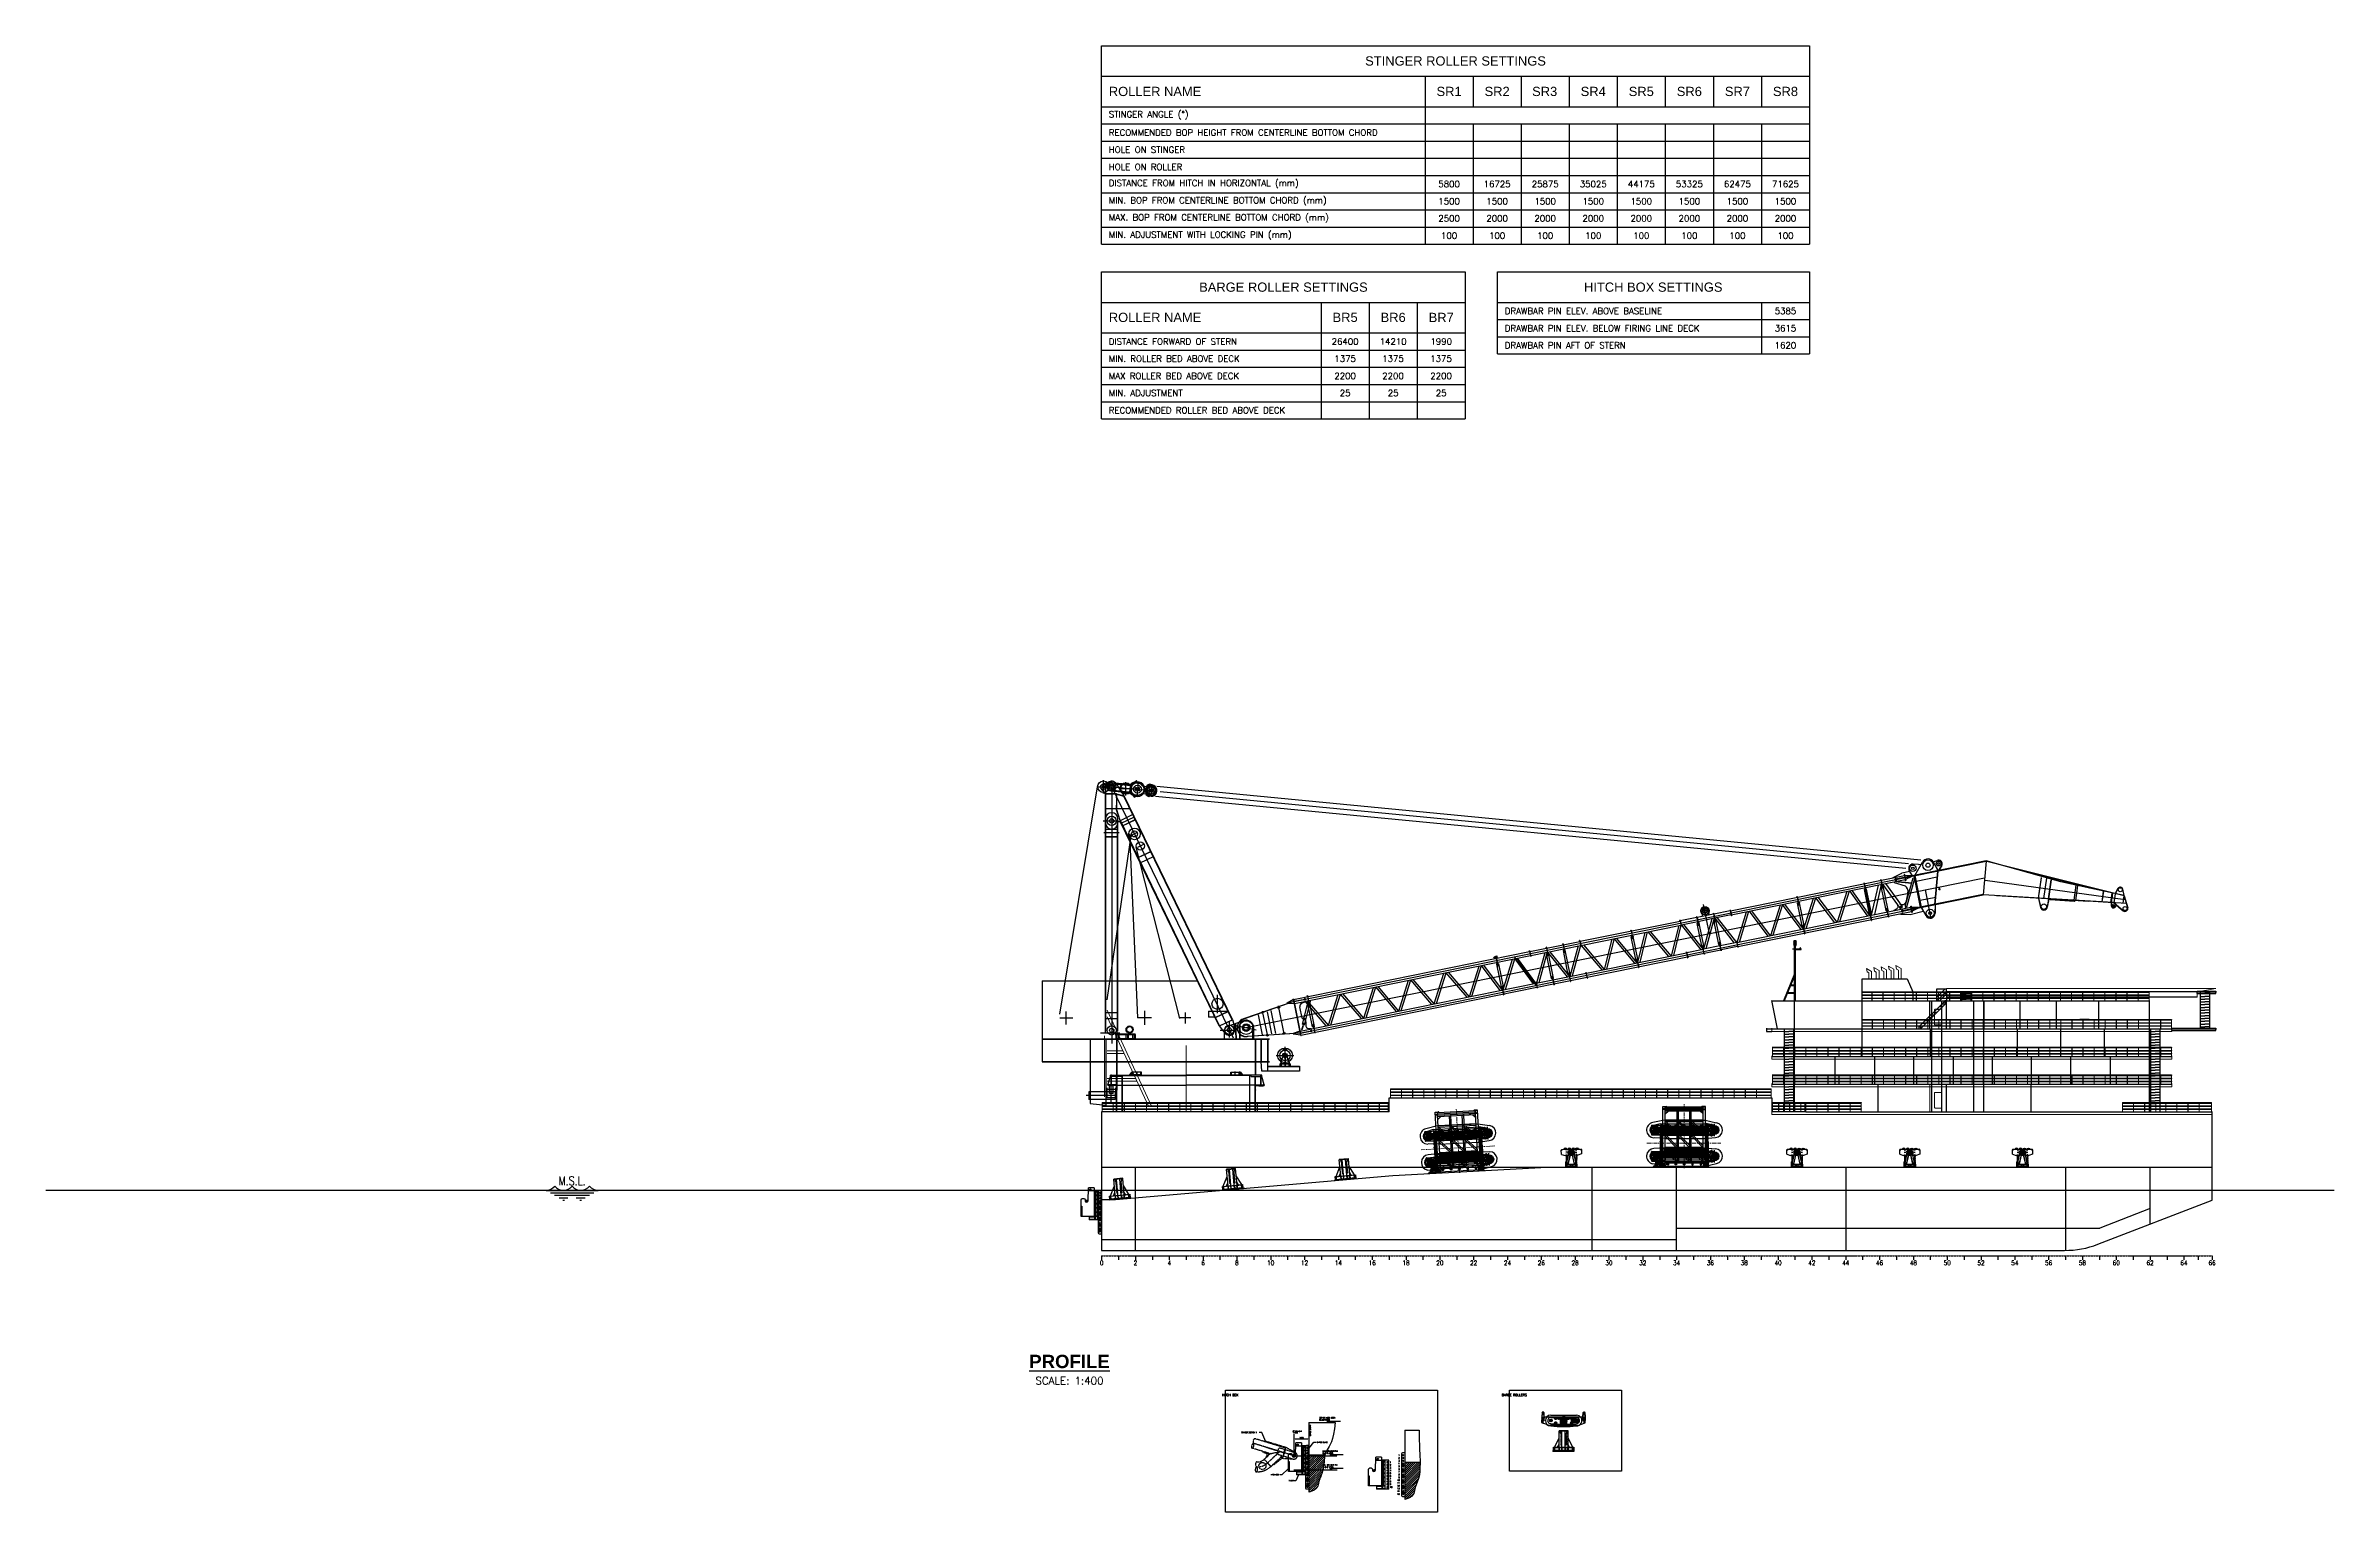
# Model space of a CAD drawing. Extents: x -114252 to 133381, y -28335 to 130380.
import ezdxf
from ezdxf.enums import TextEntityAlignment as Align

# ---------------------------------------------------------------- set-up
doc = ezdxf.new("R2010")
doc.units = 0
doc.header["$LTSCALE"] = 3.5
doc.header["$MEASUREMENT"] = 0
doc.header["$PDMODE"] = 35
doc.header["$PDSIZE"] = -1
for name, pattern in [('CENTER', [2, 1.25, -0.25, 0.25, -0.25]), ('CENTER1', [0.95, 0.5, -0.15, 0.15, -0.15]), ('DASHDOTX2', [2, 1, -0.5, 0, -0.5]), ('HIDDEN', [0.375, 0.25, -0.125]), ('PHANTOM', [2.5, 1.25, -0.25, 0.25, -0.25, 0.25, -0.25]), ('SPHANTOM', [27.5, 15, -2.5, 2.5, -2.5, 2.5, -2.5])]:
    doc.linetypes.add(name, pattern=pattern)
doc.layers.get('0').update_dxf_attribs({"linetype": 'CONTINUOUS'})
doc.layers.get('DEFPOINTS').update_dxf_attribs({"color": 252, "linetype": 'CONTINUOUS'})
for name, color, linetype in [('_REFERENCE', 253, 'CONTINUOUS'), ('ANN-HAT', 3, 'CONTINUOUS'), ('Cyan-1', 4, 'CONTINUOUS'), ('DIM', 1, 'CONTINUOUS'), ('piplayeq', 200, 'CONTINUOUS'), ('Seating-1', 42, 'CONTINUOUS'), ('STL-CEN', 6, 'CENTER1'), ('STL-OOF', 2, 'SPHANTOM'), ('STL-PRI', 2, 'CONTINUOUS'), ('STL-SEC', 2, 'CONTINUOUS'), ('TEXT17', 2, 'CONTINUOUS')]:
    doc.layers.add(name, color=color, linetype=linetype)
doc.layers.add('CENTRELINES', color=1, linetype='CENTER', lineweight=5)
doc.styles.add('ARIALBOLD', font='arialbd.ttf')
doc.styles.add('DIM', font='romans.shx', dxfattribs={"width": 0.8})
doc.styles.add('ROMANS', font='romans')
doc.styles.add('USOS-Text', font='arial.ttf')
doc.dimstyles.new('75', dxfattribs={"dimscale": 75, "dimtxt": 1.7, "dimasz": 1.7, "dimexe": 1, "dimexo": 1, "dimtad": 1, "dimdec": 0, "dimzin": 0, "dimdsep": 46, "dimtxsty": 'ROMANS', "dimcen": 0.09, "dimclrd": 1, "dimclre": 1, "dimclrt": 2, "dimazin": 0, "dimtfac": 1, "dimtdec": 0, "dimtmove": 0, "dimatfit": 0, "dimfxl": 1.5, "dimtolj": 1, "dimtzin": 0, "dimarcsym": 0})
pattern_1 = [(45, (56203.44, -3360.143), (7.0710678, -7.0710678), [])]
pattern_2 = [(135, (56203.44, -3360.143), (7.0710678, 7.0710678), [])]
pattern_3 = [(315, (56181.4401, -1577.1852), (1.76776695, 1.76776695), [])]
pattern_4 = [(45, (56181.4401, -1257.8916), (1.76776695, -1.76776695), [])]

# ---------------------------------------------------------------- blocks, each defined once
blk = doc.blocks.new('FrNo')
at = {"color": 0, "linetype": 'ByBlock', "lineweight": 30}
for p, q in [((0, 400), (0, 0)), ((1830, 400), (1830, 0)), ((3660, 400), (3660, 0)), ((5490, 400), (5490, 0)), ((7320, 400), (7320, 0)), ((9150, 400), (9150, 0)), ((10980, 400), (10980, 0)), ((12810, 400), (12810, 0)), ((14640, 400), (14640, 0)), ((16470, 400), (16470, 0)), ((18300, 400), (18300, 0)), ((20130, 400), (20130, 0)), ((21960, 400), (21960, 0)), ((23790, 400), (23790, 0)), ((25620, 400), (25620, 0)), ((27450, 400), (27450, 0)), ((29280, 400), (29280, 0)), ((31110, 400), (31110, 0)), ((32940, 400), (32940, 0)), ((34770, 400), (34770, 0)), ((36600, 400), (36600, 0)), ((38430, 400), (38430, 0)), ((40260, 400), (40260, 0)), ((42090, 400), (42090, 0)), ((43920, 400), (43920, 0)), ((45750, 400), (45750, 0)), ((47580, 400), (47580, 0)), ((49410, 400), (49410, 0)), ((51240, 400), (51240, 0)), ((53070, 400), (53070, 0)), ((54900, 400), (54900, 0)), ((56730, 400), (56730, 0)), ((58560, 400), (58560, 0)), ((60390, 400), (60390, 0)), ((62220, 400), (62220, 0)), ((64050, 400), (64050, 0)), ((65880, 400), (65880, 0)), ((67710, 400), (67710, 0)), ((69540, 400), (69540, 0)), ((71370, 400), (71370, 0)), ((73200, 400), (73200, 0)), ((75030, 400), (75030, 0)), ((76860, 400), (76860, 0)), ((78690, 400), (78690, 0)), ((80520, 400), (80520, 0)), ((82350, 400), (82350, 0)), ((84180, 400), (84180, 0)), ((86010, 400), (86010, 0)), ((87840, 400), (87840, 0)), ((89670, 400), (89670, 0)), ((91500, 400), (91500, 0)), ((93330, 400), (93330, 0)), ((95160, 400), (95160, 0)), ((96990, 400), (96990, 0)), ((98820, 400), (98820, 0)), ((100650, 400), (100650, 0)), ((102480, 400), (102480, 0)), ((104310, 400), (104310, 0)), ((106140, 400), (106140, 0)), ((107970, 400), (107970, 0)), ((109800, 400), (109800, 0)), ((111630, 400), (111630, 0)), ((113460, 400), (113460, 0)), ((115290, 400), (115290, 0)), ((117120, 400), (117120, 0)), ((118644, 400), (118644, 0)), ((120168, 400), (120168, 0))]:
    blk.add_line(p, q, dxfattribs=at)
blk.add_line((0, 400), (120168, 400))
at = {"color": 0, "linetype": 'ByBlock', "style": 'ROMANS', "width": 0.85}
for s, p in [('0', (0, -100)), ('2', (3660, -100)), ('4', (7320, -100)), ('6', (10980, -100))]:
    blk.add_text(s, height=500, dxfattribs=at).set_placement(p, align=Align.TOP_CENTER)
at = {"color": 0, "linetype": 'ByBlock', "lineweight": 5, "style": 'ROMANS', "width": 0.85}
for s, p in [('8', (14640, -100)), ('10', (18300, -100)), ('12', (21960, -100)), ('14', (25620, -100)), ('16', (29280, -100)), ('18', (32940, -100)), ('20', (36600, -100)), ('22', (40260, -100)), ('24', (43920, -100)), ('26', (47580, -100)), ('28', (51240, -100)), ('30', (54900, -100)), ('32', (58560, -100)), ('34', (62220, -100)), ('36', (65880, -100)), ('38', (69540, -100)), ('40', (73200, -100)), ('42', (76860, -100)), ('44', (80520, -100)), ('46', (84180, -100)), ('48', (87840, -100)), ('50', (91500, -100)), ('52', (95160, -100)), ('54', (98820, -100)), ('56', (102480, -100)), ('58', (106140, -100)), ('60', (109800, -100)), ('62', (113460, -100)), ('64', (117120, -100)), ('66', (120168, -100))]:
    blk.add_text(s, height=500, dxfattribs=at).set_placement(p, align=Align.TOP_CENTER)
blk = doc.blocks.new('*U4')
for p, q in [((34, 0), (-31, 0)), ((0, 30), (-27, 15)), ((-27, 15), (-27, -15)), ((-16, 3), (-27, 3)), ((-11, 12), (-16, 21)), ((-8, 13), (-14, 24)), ((-5, 15), (-10, 25)), ((0, 34), (0, -35)), ((27, 15), (0, 30)), ((5, 15), (10, 25)), ((8, 13), (14, 24)), ((11, 12), (16, 21)), ((16, 3), (27, 3)), ((27, -15), (27, 15)), ((-16, -3), (-27, -3)), ((-27, -15), (0, -30)), ((-11, -12), (-16, -21)), ((-7, -13), (-14, -24)), ((-5, -15), (-10, -25)), ((0, -30), (27, -15)), ((5, -15), (10, -25)), ((8, -13), (14, -24)), ((11, -12), (16, -21)), ((16, -3), (27, -3))]:
    blk.add_line(p, q)
blk.add_circle((0, 0), 16.2)
blk.add_arc((0, 0), 18, 266.81207, 183.18811)
blk = doc.blocks.new('crane sheave assy')
at = {"color": 0, "linetype": 'ByBlock'}
for p, q in [((5, 1373), (5414, 548)), ((481, 845), (382, 860)), ((617, 1735), (481, 845)), ((481, 845), (2338, 562)), ((519, 1750), (2473, 1452)), ((684, 891), (2446, 622)), ((687, 915), (2449, 646)), ((793, 1607), (2632, 1326)), ((797, 1630), (2647, 1348)), ((2502, 992), (2437, 562)), ((2522, 989), (2456, 559)), ((3219, 225), (2704, 304)), ((2763, 285), (2765, 295)), ((2888, 81), (2800, 258)), ((3415, 1511), (2900, 1589)), ((2901, 1589), (2902, 1599)), ((2902, 1599), (2908, 1598)), ((2943, 1605), (3178, 1759)), ((2971, 144), (2947, 89)), ((3038, 105), (3051, 190)), ((3079, 768), (3120, 1035)), ((3104, 734), (3079, 768)), ((3104, 734), (3183, 721)), ((3108, 232), (3110, 242)), ((3112, 768), (3148, 762)), ((3154, 1060), (3120, 1035)), ((3126, 746), (3132, 785)), ((3149, 1025), (3187, 1019)), ((3154, 1060), (3233, 1048)), ((3154, 1060), (3233, 1048)), ((3165, 1002), (3171, 1043)), ((3183, 721), (3198, 816)), ((3437, 1655), (3197, 81)), ((3218, 953), (3233, 1048)), ((3228, 1664), (3222, 1724)), ((3228, 1664), (3222, 1724)), ((3304, 1682), (3290, 1590)), ((3331, 1523), (3332, 1533)), ((3332, 1533), (3332, 1533)), ((3401, 688), (3415, 783)), ((3480, 676), (3401, 688)), ((3436, 920), (3450, 1015)), ((3482, 711), (3446, 717)), ((3529, 1002), (3450, 1015)), ((3529, 1002), (3450, 1015)), ((3462, 694), (3468, 734)), ((3480, 676), (3514, 701)), ((3524, 968), (3485, 974)), ((3501, 951), (3508, 991)), ((3514, 701), (3555, 968)), ((3529, 1002), (3555, 968)), ((3891, 376), (4356, 305)), ((4012, 1167), (4477, 1096)), ((4030, 355), (4356, 305)), ((4141, 328), (4143, 337)), ((4265, 1138), (4263, 1128)), ((4554, 26), (4609, 126)), ((4562, 542), (4603, 809)), ((4587, 507), (4562, 542)), ((4587, 507), (4666, 495)), ((4595, 542), (4631, 536)), ((4637, 834), (4603, 809)), ((4609, 520), (4615, 559)), ((4632, 799), (4670, 793)), ((4637, 834), (4716, 822)), ((4637, 834), (4716, 822)), ((4648, 776), (4654, 816)), ((4666, 495), (4680, 590)), ((4666, 150), (4668, 160)), ((4701, 727), (4716, 822)), ((4893, 1256), (4706, 28)), ((4749, 1303), (4771, 1192)), ((4818, 1152), (4818, 1142)), ((4884, 462), (4898, 557)), ((4963, 450), (4884, 462)), ((4919, 694), (4933, 788)), ((4965, 485), (4929, 491)), ((5012, 776), (4933, 788)), ((5012, 776), (4933, 788)), ((4945, 468), (4951, 508)), ((4963, 450), (4997, 475)), ((5006, 742), (4968, 748)), ((4984, 725), (4990, 765)), ((4997, 475), (5037, 742)), ((5012, 776), (5037, 742))]:
    blk.add_line(p, q, dxfattribs=at)
at = {"color": 0, "linetype": 'ByBlock', "ltscale": 100}
for p, q in [((687, 915), (684, 891)), ((797, 1630), (793, 1607)), ((2437, 562), (2456, 559)), ((3204, 1664), (3201, 1684)), ((4487, 96), (4477, 79)), ((4663, 1256), (4659, 1276))]:
    blk.add_line(p, q, dxfattribs=at)
at = {"color": 0, "linetype": 'ByBlock'}
for centre, radius in [((549, 1290), 300), ((549, 1290), 200), ((3317, 868), 700), ((3317, 868), 425), ((3317, 868), 130), ((4800, 642), 525), ((4800, 642), 400), ((4800, 642), 130)]:
    blk.add_circle(centre, radius, dxfattribs=at)
at = {"color": 0, "linetype": 'ByBlock', "ltscale": 100}
for centre, radius in [((3225, 1694), 25), ((4491, 77), 15), ((4673, 1273), 15)]:
    blk.add_circle(centre, radius, dxfattribs=at)
at = {"color": 0, "linetype": 'ByBlock'}
for centre, radius, start, end in [((450, 1305), 450, 81.16395, 261.33214), ((2292, 266), 300, 31.06943, 81.33253), ((2518, 1748), 300, 261.33253, 311.59563), ((3317, 868), 824, 98.05784, 171.33254), ((3317, 868), 796, 91.10276, 249.72326), ((3317, 868), 804, 98.06236, 171.33254), ((3297, 871), 873, 211.06943, 213.27805), ((2734, 502), 200, 213.27805, 261.33253), ((3297, 871), 873, 129.38701, 131.59563), ((2870, 1391), 200, 81.33253, 129.38701), ((2756, 235), 50, 26.33253, 81.33253), ((2959, 117), 80, 206.33253, 351.33253), ((2916, 1647), 50, 261.33222, 303.06674), ((3332, 967), 928, 244.48021, 248.18484), ((3317, 868), 796, 249.72326, 321.16607), ((3101, 183), 50, 81.33253, 171.33253), ((3225, 1694), 80, 351.33222, 125.73876), ((3327, 772), 928, 94.48021, 98.18484), ((3327, 772), 928, 94.48021, 98.18484), ((3317, 868), 650, 261.33253, 303.86938), ((3340, 1583), 50, 171.33222, 261.33222), ((3317, 868), 796, 21.49881, 91.10276), ((3317, 868), 650, 38.79559, 81.33253), ((3846, 79), 300, 81.33271, 123.86938), ((4057, 1463), 300, 218.79559, 261.33271), ((3317, 868), 796, 321.16607, 21.49881), ((4134, 278), 50, 23.88091, 81.33253), ((4800, 642), 709, 208.59459, 243.94151), ((4800, 642), 621, 93.88101, 248.7842), ((4272, 1188), 50, 261.33191, 318.78352), ((4800, 642), 709, 98.72354, 134.09059), ((4311, 8), 300, 52.3775, 81.33253), ((4311, 8), 300, 52.3775, 81.33253), ((4311, 8), 300, 52.3775, 81.33253), ((4311, 8), 300, 52.3775, 81.33253), ((4522, 1392), 300, 261.33253, 290.28755), ((4522, 1392), 300, 261.33253, 290.28755), ((4800, 642), 500, 232.3775, 110.28755), ((4800, 642), 621, 248.73371, 93.93089), ((4652, 102), 50, 74.75579, 151.33253), ((4820, 1202), 50, 191.33191, 267.90865)]:
    blk.add_arc(centre, radius, start, end, dxfattribs=at)
at = {"color": 0, "linetype": 'ByBlock', "ltscale": 100}
for centre, radius, start, end in [((4800, 642), 649, 171.33239, 240.18508), ((4800, 642), 649, 102.47997, 171.33266), ((4800, 642), 629, 171.33253, 240.14865), ((4800, 642), 629, 102.5164, 171.33253), ((4510, 50), 50, 243.94151, 331.33222), ((4700, 1293), 50, 11.33283, 98.72354)]:
    blk.add_arc(centre, radius, start, end, dxfattribs=at)
at = {"color": 0, "linetype": 'ByBlock', "xscale": 1.332999999997, "yscale": 1.332999999997, "zscale": 1.332999999997, "rotation": 81.332525959698}
blk.add_blockref('*U4', (2959, 117), dxfattribs=at)
blk = doc.blocks.new('A$C764456A3')
at = {"color": 0, "linetype": 'ByBlock'}
for p, q in [((0, 741), (1442, 741)), ((703, 0), (703, 1437))]:
    blk.add_line(p, q, dxfattribs=at)
for radius in [621, 555]:
    blk.add_circle((703, 741), radius, dxfattribs=at)
blk = doc.blocks.new('Crane')
at = {"color": 0, "linetype": 'ByBlock'}
for p, q in [((-13655, 15947), (-9572, 40570)), ((-9650, 40570), (-8208, 40570)), ((-8725, 39802), (-9183, 40385)), ((-9047, 40853), (-8251, 41136)), ((-8947, 39829), (-8947, 41267)), ((-8725, 40770), (-8451, 41016)), ((-8725, 13850), (-8725, 40770)), ((-8699, 14200), (-8699, 40770)), ((-8675, 40770), (-8699, 40770)), ((-8675, 14200), (-8675, 40770)), ((-7545, 39790), (-8675, 39790)), ((-7548, 39770), (-8675, 39770)), ((-8050, 41170), (-8050, 12792)), ((5110, 13353), (-8050, 40570)), ((-7555, 39770), (-7555, 39370)), ((-6725, 39656), (-7550, 40901)), ((-7548, 39770), (-6734, 39558)), ((-7545, 39790), (-6707, 39571)), ((-7545, 39770), (-7545, 38190)), ((-7535, 39770), (-7535, 39370)), ((5019, 15377), (-6722, 39661)), ((-6080, 38190), (-8675, 38190)), ((-6070, 38170), (-8675, 38170)), ((-7555, 39370), (-7535, 39370)), ((-7555, 38590), (-7555, 38190)), ((-7535, 38590), (-7555, 38590)), ((-7152, 36908), (-7551, 38170)), ((-7551, 38170), (-7522, 38163)), ((-7535, 38590), (-7535, 38190)), ((-7120, 36911), (-7522, 38163)), ((-7115, 36913), (-5719, 37587)), ((-7113, 36927), (-5724, 37598)), ((-7029, 36621), (-5589, 37317)), ((4974, 15356), (-6730, 39563)), ((5001, 15369), (-6703, 39577)), ((-8972, 36870), (-7315, 36870)), ((-7253, 35570), (-8901, 35570)), ((-8725, 35170), (-7375, 35170)), ((-8725, 35158), (-7375, 35158)), ((-8705, 35982), (-7375, 35982)), ((-8705, 35970), (-7375, 35970)), ((-8555, 17509), (-5913, 35511)), ((-7425, 14200), (-7425, 36882)), ((-7401, 14200), (-7401, 36886)), ((-7375, 14100), (-7375, 37070)), ((-7150, 36770), (-7325, 36770)), ((3597, 14690), (-7146, 36909)), ((3624, 14703), (-7115, 36913)), ((3579, 14681), (-7089, 36746)), ((-6898, 36351), (-5458, 37047)), ((-6893, 36340), (-5453, 37036)), ((-6113, 35456), (-5250, 15550)), ((-5295, 35604), (-5889, 35317)), ((-681, 15472), (-5390, 34030)), ((-4597, 34330), (-5259, 34011)), ((-5176, 32902), (-3780, 33577)), ((-5174, 32917), (-3785, 33588)), ((-4960, 32341), (-3519, 33037)), ((-4954, 32330), (-3514, 33026)), ((-15570, 19550), (-15570, 10800)), ((-15570, 19550), (1247, 19550)), ((3400, 16049), (3400, 18039)), ((-13670, 15550), (-12270, 15550)), ((-12970, 14850), (-12970, 16250)), ((-7425, 16100), (-8675, 16100)), ((-8675, 15500), (-7425, 15500)), ((-3750, 15550), (-5250, 15550)), ((-4500, 16300), (-4500, 14800)), ((514, 15550), (-686, 15550)), ((-86, 16150), (-86, 14950)), ((2415, 16268), (4589, 16268)), ((2415, 16268), (2415, 15614)), ((3183, 15614), (2415, 15614)), ((3138, 15592), (4579, 16289)), ((3189, 15603), (4539, 16256)), ((3597, 14690), (4974, 15356)), ((3602, 14679), (5007, 15358)), ((4507, 14668), (6243, 15258)), ((4700, 13443), (4700, 15178)), ((5017, 15382), (5258, 14393)), ((5322, 14862), (5370, 13300)), ((5352, 14862), (5322, 14862)), ((5352, 14862), (5400, 13300)), ((-15570, 13300), (9000, 13300)), ((-15570, 13260), (9000, 13260)), ((-10383, 13260), (-10383, 6285)), ((-9280, 13950), (-7183, 13950)), ((-8683, 13260), (-8683, 6100)), ((3577, 14685), (4202, 13882)), ((5425, 14200), (3688, 14200)), ((4100, 14100), (4100, 13300)), ((5460, 14737), (7590, 14252)), ((5770, 14762), (5770, 13300)), ((5770, 14762), (5800, 14762)), ((5800, 14762), (5800, 13300)), ((7200, 14762), (7200, 13300)), ((7230, 14762), (7200, 14762)), ((7230, 14762), (7230, 13300)), ((7300, 14500), (7300, 13300)), ((8100, 13260), (8100, 10840)), ((8130, 13260), (8130, 10840)), ((8800, 13260), (8800, 10840)), ((8830, 13260), (8830, 10840)), ((9000, 13300), (9000, 13260)), ((10700, 12431), (10700, 10292)), ((-15570, 10840), (9018, 10840)), ((-15570, 10800), (9018, 10800)), ((8189, 9800), (8130, 10840)), ((8830, 10340), (12280, 10340)), ((8830, 10300), (12280, 10300)), ((8854, 9800), (8854, 10800)), ((9757, 11490), (11643, 11490)), ((10136, 10564, -9), (10136, 10590, -9)), ((10136, 10590, -16), (11264, 10590, -16)), ((10136, 10564), (11264, 10564)), ((10156, 10564, -9), (10156, 10340, -9)), ((10156, 10340), (11244, 10340)), ((10235, 10610, -16), (10186, 10610, -16)), ((10186, 10610, -16), (10186, 10590, -16)), ((10215, 10610, -16), (10215, 10590, -16)), ((10235, 10622, -16), (11165, 10622, -16)), ((10235, 10622, -16), (10235, 10590, -16)), ((10235, 10622, -16), (10235, 10590, -16)), ((10235, 10598, -16), (11165, 10598, -16)), ((10242, 10598, -16), (10242, 10590, -16)), ((10256, 10564, -9), (10256, 10340, -9)), ((10260, 10802, -16), (10463, 11325)), ((10260, 10802, -16), (10260, 10622, -16)), ((10278, 10799, -16), (10482, 11325, 0)), ((10278, 10799, -16), (10278, 10622, -16)), ((10282, 10564, -9), (10282, 10340, -9)), ((10426, 11490), (10975, 11490)), ((10463, 11536), (10470, 11660)), ((10463, 11536), (10463, 11506)), ((10463, 11505), (10463, 11325)), ((10463, 11325), (10543, 11325)), ((10559, 11660), (10470, 11660)), ((10483, 11490), (10550, 11490)), ((10543, 11325), (10620, 11270)), ((10650, 11710), (10559, 11660)), ((10620, 11270), (10780, 11270)), ((10620, 11270), (10780, 11270)), ((10620, 11270), (10700, 11270)), ((10650, 11710), (10700, 11710)), ((10687, 10564, 8), (10687, 10340, 8)), ((10691, 11270), (10691, 10622)), ((10691, 10590, -16), (10691, 10590, -16)), ((10700, 11773), (10700, 11681)), ((10750, 11710), (10700, 11710)), ((10709, 11270), (10709, 10622)), ((10709, 10590, -16), (10709, 10590, -16)), ((10713, 10564, 8), (10713, 10340, 8)), ((10750, 11710), (10841, 11660)), ((10858, 11325), (10780, 11270)), ((10841, 11660), (10930, 11660)), ((10850, 11490), (10918, 11490)), ((10938, 11325), (10858, 11325)), ((10872, 11490), (10908, 11490)), ((10918, 11490), (10908, 11490)), ((10918, 11490), (10908, 11490)), ((11122, 10799, -16), (10919, 11325, 0)), ((10938, 11536), (10930, 11660)), ((10938, 11537), (10938, 11506)), ((10938, 11505), (10938, 11325)), ((11140, 10802, -16), (10938, 11325)), ((11118, 10564, -9), (11118, 10340, -9)), ((11122, 10799, -16), (11122, 10622, -16)), ((11140, 10802, -16), (11140, 10622, -16)), ((11144, 10564, -9), (11144, 10340, -9)), ((11157, 10598, -16), (11157, 10590, -16)), ((11165, 10622, -16), (11165, 10590, -16)), ((11165, 10610, -16), (11214, 10610, -16)), ((11194, 10610, -16), (11194, 10590, -16)), ((11214, 10610, -16), (11214, 10590, -16)), ((11244, 10564, -9), (11244, 10340, -9)), ((11264, 10564, -9), (11264, 10590, -9)), ((12280, 10340), (12280, 9800)), ((-7679, 7536), (-10522, 7536)), ((-10522, 7536), (-10522, 6736)), ((-7583, 7785), (-8654, 7785)), ((-8562, 7988), (-8562, 6917)), ((-8454, 8295), (-8195, 9205)), ((-7525, 8295), (-8454, 8295)), ((-8454, 8295), (-8454, 8235)), ((-7525, 8235), (-8454, 8235)), ((-8325, 8185), (-8325, 8235)), ((-7875, 8185), (-8325, 8185)), ((-8300, 7385), (-8300, 8185)), ((-8195, 9205), (-8195, 9355)), ((-7025, 9205), (-8195, 9205)), ((-8125, 8295), (-8125, 9205)), ((-8100, 6256), (-8100, 9412)), ((-8075, 8295), (-8075, 9205)), ((-7900, 7385), (-7900, 8185)), ((-7875, 8185), (-7875, 8235)), ((-7679, 7536), (-7679, 6736)), ((-7638, 7988), (-7638, 6917)), ((-7518, 5385), (-7518, 7715)), ((-7482, 5385), (-7482, 7715)), ((-7475, 8285), (0, 8285)), ((-7475, 8255), (0, 8255)), ((-6912, 8285), (-6912, 9295)), ((-6912, 5385), (-6912, 8255)), ((-6882, 8285), (-6882, 9295)), ((-6882, 5385), (-6882, 8255)), ((-5896, 9675), (-6117, 9375)), ((-6117, 9325), (-6117, 9375)), ((-5896, 9425), (-5896, 9675)), ((-5796, 9325), (-5796, 9675)), ((-4826, 9675), (-5796, 9675)), ((-4826, 9375), (-5796, 9375)), ((-5760, 9361), (-5760, 9686)), ((-5724, 9375), (-5724, 9675)), ((-5311, 9330), (-5311, 9745)), ((-4898, 9375), (-4898, 9675)), ((-4862, 9361), (-4862, 9686)), ((-4826, 9375), (-4826, 9675)), ((7470, 8285), (0, 8285)), ((7475, 8255), (0, 8255)), ((4826, 9375), (4826, 9675)), ((4826, 9675), (5796, 9675)), ((4826, 9375), (5796, 9375)), ((4862, 9361), (4862, 9686)), ((4898, 9375), (4898, 9675)), ((5311, 9330), (5311, 9745)), ((5724, 9375), (5724, 9675)), ((5760, 9361), (5760, 9686)), ((5796, 9325), (5796, 9675)), ((5896, 9425), (5896, 9675)), ((5896, 9675), (6117, 9375)), ((6117, 9325), (6117, 9375)), ((6882, 8285), (6882, 9325)), ((6882, 5385), (6882, 8255)), ((6912, 8285), (6912, 9295)), ((6912, 5385), (6912, 8255)), ((7025, 9205), (8195, 9205)), ((7482, 5385), (7482, 7715)), ((7518, 5385), (7518, 7715)), ((7525, 8295), (8454, 8295)), ((7525, 8235), (8454, 8235)), ((7875, 8185), (7875, 8235)), ((7875, 8185), (8325, 8185)), ((8075, 8295), (8075, 9205)), ((8100, 8116), (8100, 9412)), ((8125, 8295), (8125, 9205)), ((12280, 9800), (8189, 9800)), ((8195, 9205), (8195, 9355)), ((8454, 8295), (8195, 9205)), ((8325, 8185), (8325, 8235)), ((8454, 8295), (8454, 8235)), ((-7679, 7136), (-10798, 7136)), ((-7679, 6736), (-10522, 6736)), ((-10383, 6285), (-8683, 6100)), ((-7638, 6917), (-8562, 6917)), ((-7900, 7385), (-8300, 7385))]:
    blk.add_line(p, q, dxfattribs=at)
blk.add_line((-2820, 40067), (78182, 32277))
at = {"color": 0, "linetype": 'ByBlock', "lineweight": 5}
for p, q in [((-8539, 16371), (-3742, 6000)), ((-8539, 15657), (-4073, 6000)), ((-8841, 13600), (-8841, 7000)), ((-6841, 12000), (-8544, 12000)), ((-6702, 11700), (-8544, 11700)), ((-5449, 9000), (-8544, 9000)), ((-5310, 8700), (-8544, 8700))]:
    blk.add_line(p, q, dxfattribs=at)
at = {"color": 0, "linetype": 'ByBlock', "ltscale": 100}
for p, q in [((-7612, 13740), (-7612, 13300)), ((-5517, 13300), (-7612, 13300)), ((-5517, 13740), (-5517, 13300))]:
    blk.add_line(p, q, dxfattribs=at)
at = {"color": 0, "linetype": 'ByBlock', "ltscale": 20}
for p, q in [((-7520, 13260), (-7520, 9355)), ((-7480, 13260), (-7480, 9355)), ((7480, 13260), (7480, 9355)), ((7520, 13260), (7520, 9355)), ((-8195, 9355), (0, 9355)), ((-7525, 7763), (-7525, 9205)), ((-7525, 7763), (-7518, 7715)), ((-7518, 7715), (-7482, 7715)), ((-7475, 7763), (-7482, 7715)), ((-7475, 7763), (-7475, 9205)), ((-7025, 9205), (-7025, 9355)), ((-7025, 9325), (0, 9325)), ((-6117, 9375), (-5946, 9375)), ((-5896, 9675), (-5724, 9675)), ((-5796, 9375), (-5724, 9375)), ((-4826, 9375), (-4898, 9375)), ((8195, 9355), (0, 9355)), ((7025, 9325), (0, 9325)), ((4826, 9375), (4898, 9375)), ((5896, 9675), (5724, 9675)), ((5796, 9375), (5724, 9375)), ((6117, 9375), (5946, 9375)), ((7025, 9205), (7025, 9355)), ((7475, 7763), (7475, 9205)), ((7475, 7763), (7482, 7715)), ((7518, 7715), (7482, 7715)), ((7525, 7763), (7518, 7715)), ((7525, 7763), (7525, 9205))]:
    blk.add_line(p, q, dxfattribs=at)
at = {"color": 0, "linetype": 'ByBlock', "ltscale": 2000}
blk.add_line((-6828, 8285), (-6828, 8255), dxfattribs=at)
at = {"color": 0, "linetype": 'ByBlock', "ltscale": 100}
for points in [[(-5497, 13780), (-7632, 13780), (-7632, 13740), (-5497, 13740)], [(-7257, 13800), (-7257, 13780), (-7617, 13780), (-7617, 13800)], [(-7597, 13800), (-7582, 13800), (-7582, 13830), (-7597, 13830)], [(-7597, 13800), (-7582, 13800), (-7582, 13830), (-7597, 13830)], [(-7582, 13800), (-7552, 13800), (-7552, 13830), (-7582, 13830)], [(-7582, 13800), (-7552, 13800), (-7552, 13830), (-7582, 13830)], [(-7582, 13800), (-7552, 13800), (-7552, 13830), (-7582, 13830)], [(-7527, 13300), (-7497, 13300), (-7497, 13740), (-7527, 13740)], [(-7527, 13300), (-7497, 13300), (-7497, 13740), (-7527, 13740)], [(-7527, 13300), (-7497, 13300), (-7497, 13740), (-7527, 13740)], [(-7287, 13300), (-7317, 13300), (-7317, 13740), (-7287, 13740)], [(-6252, 13800), (-6252, 13780), (-6532, 13780), (-6532, 13800)], [(-6527, 13300), (-6497, 13300), (-6497, 13740), (-6527, 13740)], [(-6287, 13300), (-6317, 13300), (-6317, 13740), (-6287, 13740)], [(-5517, 13800), (-5517, 13780), (-5837, 13780), (-5837, 13800)], [(-5797, 13300), (-5767, 13300), (-5767, 13740), (-5797, 13740)], [(-5562, 13800), (-5592, 13800), (-5592, 13830), (-5562, 13830)], [(-5557, 13300), (-5587, 13300), (-5587, 13740), (-5557, 13740)], [(-5547, 13800), (-5562, 13800), (-5562, 13830), (-5547, 13830)]]:
    blk.add_lwpolyline(points, close=True, dxfattribs=at)
at = {"color": 0, "linetype": 'ByBlock'}
for centre, radius in [((-8947, 40570), 625), ((-8947, 40570), 300), ((-8947, 40570), 140), ((-8050, 40570), 450), ((-8050, 40570), 200), ((-8050, 36870), 500), ((-8050, 36870), 240), ((-5588, 35463), 625), ((-5582, 35465), 325), ((-4958, 34157), 450), ((3400, 17070), 600), ((6500, 14500), 375), ((-8050, 14200), 500), ((-8050, 14200), 240), ((-6117, 14290), 386), ((-6117, 14290), 314), ((4675, 14251), 500), ((4675, 14251), 225), ((6500, 14500), 285), ((10700, 11490), 800), ((10700, 11490), 575), ((10700, 11490), 198), ((10700, 11490), 160), ((10700, 11490), 90)]:
    blk.add_circle(centre, radius, dxfattribs=at)
for centre, radius, start, end in [((-8050, 40570), 600, 33.48936, 131.95452), ((-8050, 37070), 675, 359.99996, 179.99995), ((-8050, 36670), 675, 180.00005, 0.00004), ((-7150, 36720), 50, 25.57316, 90), ((6500, 14500), 800, 359.99996, 108.75566), ((4700, 14100), 600, 108.75566, 180), ((4675, 14251), 600, 217.90429, 13.70328), ((10554, 12087), 40, 107.5, 287.5), ((10700, 11490), 615, 72.5, 107.5), ((10700, 11480), 665, 76.16867, 103.83133), ((10700, 11480), 585, 76.16867, 103.83133), ((10847, 12087), 40, 252.5, 72.5)]:
    blk.add_arc(centre, radius, start, end, dxfattribs=at)
at = {"color": 0, "linetype": 'ByBlock', "ltscale": 20}
for centre, start, end in [((-5946, 9425), 270, 0), ((5946, 9425), 180, 270)]:
    blk.add_arc(centre, 50, start, end, dxfattribs=at)
at = {"layer": '_REFERENCE'}
for p, q in [((-3154, 40615), (79496, 32667)), ((-3309, 39555), (77876, 31747))]:
    blk.add_line(p, q, dxfattribs=at)
at = {"layer": 'CENTRELINES'}
blk.add_line((0, 12562), (0, 5385), dxfattribs=at)
at = {"color": 0, "linetype": 'ByBlock', "rotation": 3.174430956312}
blk.add_blockref('crane sheave assy', (-8526, 39252), dxfattribs=at)
at = {"color": 0, "linetype": 'ByBlock'}
blk.add_blockref('A$C764456A3', (-7231, 39632), dxfattribs=at)
blk = doc.blocks.new('crane boom')
at = {"color": 0, "linetype": 'ByBlock'}
for p, q in [((50773, 1975), (50850, 2525)), ((50790, 1975), (50872, 2566)), ((51530, 1975), (51447, 2566)), ((51546, 1975), (51468, 2525)), ((74173, 1778), (75280, 3026)), ((74188, 1765), (75295, 3013)), ((74800, 2830), (74240, 2988)), ((74800, 2830), (75106, 2830)), ((75280, 3026), (75295, 3013)), ((76421, 2830), (76650, 2830)), ((76466, 2764), (76447, 2758)), ((76743, 1765), (76447, 2758)), ((76762, 1771), (76466, 2764)), ((76650, 2830), (76869, 2884)), ((-3, 983), (-89, 975)), ((5619, 1734), (-87, 951)), ((21, 991), (-3, 983)), ((0, 959), (-3, 983)), ((5617, 1763), (21, 991)), ((1575, -1106), (1575, 1106)), ((2100, -1366), (2100, 1382)), ((2598, -1202), (2598, 1202)), ((3000, -1268), (3000, 1268)), ((3900, -1480), (3900, 1614)), ((5634, 1967), (4835, 1695)), ((5634, 1533), (4838, 1656)), ((5614, 1969), (4864, 1714)), ((4869, 1699), (4864, 1714)), ((4871, 1659), (4869, 1643)), ((5617, 1528), (4869, 1643)), ((5619, 1953), (5614, 1969)), ((5619, 1734), (5617, 1763)), ((5619, 1543), (5617, 1528)), ((5619, 2025), (5619, -2025)), ((5619, 2025), (5649, 2025)), ((5634, 2025), (5634, -2025)), ((5634, 1975), (31700, 1975)), ((5634, 1750), (82048, 1750)), ((5634, 1525), (31700, 1525)), ((5649, -2025), (5649, 2025)), ((5649, 1762), (6849, 1762)), ((5649, 1738), (6849, 1738)), ((6061, -839), (7195, 1525)), ((6149, -202), (6149, 1047)), ((6248, -953), (7451, 1525)), ((6415, 1386), (6849, 1495)), ((8520, -1525), (6832, 1525)), ((6849, 1762), (6849, 1738)), ((6849, 1525), (6849, 1495)), ((7056, 1354), (7155, 1453)), ((7056, 1354), (7058, 1368)), ((7056, -1349), (7056, 1354)), ((7149, 1458), (7058, 1368)), ((7064, 1362), (7058, 1368)), ((8777, -1525), (7089, 1525)), ((7155, 1453), (7149, 1458)), ((7155, 1975), (7155, 2075)), ((7155, 2075), (7175, 2075)), ((7155, 1975), (7155, 1249)), ((7155, 1249), (7155, 1189)), ((7175, 1189), (7155, 1189)), ((7175, 2075), (7175, 1249)), ((7175, 1453), (7181, 1458)), ((7175, 1453), (7267, 1362)), ((7175, 1249), (7175, 1189)), ((7181, 1458), (7272, 1368)), ((7267, 1362), (7272, 1368)), ((7275, 1355), (7272, 1368)), ((7275, -1349), (7275, 1355)), ((8777, -1525), (10465, 1525)), ((9034, -1525), (10722, 1525)), ((12410, -1525), (10722, 1525)), ((12667, -1525), (10979, 1525)), ((12667, -1525), (14354, 1525)), ((12924, -1525), (14612, 1525)), ((16299, -1525), (14612, 1525)), ((16557, -1525), (14869, 1525)), ((16557, -1525), (18244, 1525)), ((16814, -1525), (18502, 1525)), ((20189, -1525), (18502, 1525)), ((20447, -1525), (18759, 1525)), ((20447, -1525), (22134, 1525)), ((20704, -1525), (22392, 1525)), ((24079, -1525), (22392, 1525)), ((24336, -1525), (22649, 1525)), ((24336, -1525), (26024, 1525)), ((24594, -1525), (26281, 1525)), ((27729, -1525), (26300, 1525)), ((27985, -1525), (26557, 1525)), ((28150, 2177), (27756, 2112)), ((27759, 2092), (27756, 2112)), ((28153, 2158), (27759, 2092)), ((27829, 1975), (27808, 2100)), ((27841, 1975), (27820, 2102)), ((28043, 2210), (27846, 2178)), ((27854, 2128), (27846, 2178)), ((28008, 1445), (27909, 1341)), ((27911, 1355), (27909, 1341)), ((27909, 1341), (27909, -1349)), ((28003, 1451), (27911, 1355)), ((27917, 1350), (27911, 1355)), ((28003, 1451), (28008, 1445)), ((28008, 1975), (28008, 2075)), ((28028, 2075), (28008, 2075)), ((28008, 1975), (28008, 1249)), ((28008, 1249), (28008, 1181)), ((28018, 1181), (28008, 1181)), ((28018, 1181), (28028, 1181)), ((28028, 2075), (28028, 1249)), ((28028, 1445), (28034, 1451)), ((28028, 1445), (28128, 1341)), ((28028, 1249), (28028, 1181)), ((28034, 1451), (28126, 1355)), ((28052, 2161), (28043, 2210)), ((28051, -1525), (29718, 1525)), ((28121, 1975), (28092, 2148)), ((28133, 1975), (28104, 2149)), ((28120, 1350), (28126, 1355)), ((28126, 1355), (28128, 1341)), ((28128, 1341), (28128, -1349)), ((28153, 2158), (28150, 2177)), ((28308, -1525), (29975, 1525)), ((31421, -1525), (29992, 1525)), ((31677, -1525), (30248, 1525)), ((31700, 1975), (31700, 2075)), ((31700, 2075), (31720, 2075)), ((31720, 2075), (31700, 2075)), ((31700, 1975), (31700, 1425)), ((31700, 1425), (31720, 1425)), ((31720, 2075), (31720, 1425)), ((31724, 1975), (33546, 1975)), ((31724, 1525), (33546, 1525)), ((33269, 1525), (31742, -1525)), ((33525, 1525), (31997, -1525)), ((33546, 1453), (33447, 1349)), ((33449, 1363), (33447, 1349)), ((33447, -1349), (33447, 1349)), ((33540, 1458), (33449, 1363)), ((33455, 1357), (33449, 1363)), ((33540, 1458), (33546, 1453)), ((33546, 1975), (33546, 2075)), ((33546, 2075), (33566, 2075)), ((33566, 2075), (33546, 2075)), ((33546, 1975), (33546, 1249)), ((33546, 1249), (33546, 1189)), ((33556, 1189), (33546, 1189)), ((33556, 1189), (33566, 1189)), ((33566, 2075), (33566, 1249)), ((33566, 1975), (35392, 1975)), ((33566, 1525), (35392, 1525)), ((33566, 1453), (33572, 1458)), ((33566, 1453), (33666, 1349)), ((33566, 1249), (33566, 1189)), ((33572, 1458), (33663, 1363)), ((33587, 1525), (35115, -1525)), ((33658, 1357), (33663, 1363)), ((33663, 1363), (33666, 1349)), ((33666, -1349), (33666, 1349)), ((33843, 1525), (35371, -1525)), ((35392, 1453), (35292, 1349)), ((35295, 1363), (35292, 1349)), ((35292, -1349), (35292, 1349)), ((35386, 1458), (35295, 1363)), ((35301, 1357), (35295, 1363)), ((35386, 1458), (35392, 1453)), ((35392, 1975), (35392, 2075)), ((35392, 2075), (35412, 2075)), ((35412, 2075), (35392, 2075)), ((35392, 1975), (35392, 1249)), ((35392, 1249), (35392, 1189)), ((35402, 1189), (35392, 1189)), ((35402, 1189), (35412, 1189)), ((35412, 2075), (35412, 1249)), ((35412, 1975), (37238, 1975)), ((35412, 1525), (37238, 1525)), ((35412, 1453), (35418, 1458)), ((35412, 1453), (35511, 1349)), ((35412, 1249), (35412, 1189)), ((35418, 1458), (35509, 1363)), ((36961, 1525), (35433, -1525)), ((35504, 1357), (35509, 1363)), ((35509, 1363), (35511, 1349)), ((35511, -1349), (35511, 1349)), ((37216, 1525), (35689, -1525)), ((37238, 1975), (37238, 2075)), ((37238, 2075), (37258, 2075)), ((37258, 2075), (37238, 2075)), ((37238, 1975), (37238, 1425)), ((37238, 1425), (37258, 1425)), ((37258, 2075), (37258, 1425)), ((37258, 1975), (48313, 1975)), ((37258, 1525), (48313, 1525)), ((37281, 1525), (38948, -1525)), ((37537, 1525), (39204, -1525)), ((40672, 1525), (39223, -1525)), ((40930, 1525), (39480, -1525)), ((42615, -1525), (40949, 1525)), ((42872, -1525), (41205, 1525)), ((42895, 1453), (42795, 1349)), ((42798, 1363), (42795, 1349)), ((42795, -1349), (42795, 1349)), ((42889, 1458), (42798, 1363)), ((42803, 1357), (42798, 1363)), ((42889, 1458), (42895, 1453)), ((42895, 1975), (42895, 2075)), ((42895, 2075), (42915, 2075)), ((42895, 1975), (42895, 1249)), ((42895, 1249), (42895, 1189)), ((42905, 1189), (42895, 1189)), ((42905, 1189), (42915, 1189)), ((42915, 2075), (42915, 1249)), ((42915, 1453), (42921, 1458)), ((42915, 1453), (43014, 1349)), ((42915, 1249), (42915, 1189)), ((42921, 1458), (43012, 1363)), ((42938, -1525), (44367, 1525)), ((43007, 1357), (43012, 1363)), ((43012, 1363), (43014, 1349)), ((43014, -1349), (43014, 1349)), ((43194, -1525), (44623, 1525)), ((44642, 1525), (46329, -1525)), ((44899, 1525), (46587, -1525)), ((48095, 1525), (46606, -1525)), ((48290, 1525), (46862, -1525)), ((48313, 1975), (48313, 2075)), ((48313, 2075), (48333, 2075)), ((48313, 1975), (48313, 1425)), ((48333, 2075), (48313, 2075)), ((48313, 1425), (48333, 1425)), ((48333, 2075), (48333, 1425)), ((50159, 1975), (48333, 1975)), ((50159, 1525), (48333, 1525)), ((48355, 1525), (49883, -1525)), ((48610, 1525), (50138, -1525)), ((50159, 1453), (50060, 1349)), ((50062, 1363), (50060, 1349)), ((50060, -1349), (50060, 1349)), ((50154, 1458), (50062, 1363)), ((50068, 1357), (50062, 1363)), ((50159, 1453), (50154, 1458)), ((50159, 2075), (50159, 1249)), ((50179, 2075), (50159, 2075)), ((50159, 1249), (50159, 1189)), ((50169, 1189), (50159, 1189)), ((50169, 1189), (50179, 1189)), ((50179, 1975), (50179, 2075)), ((52005, 1975), (50179, 1975)), ((50179, 1975), (50179, 1249)), ((52005, 1525), (50179, 1525)), ((50185, 1458), (50179, 1453)), ((50179, 1453), (50279, 1349)), ((50179, 1249), (50179, 1189)), ((50185, 1458), (50277, 1363)), ((51738, 1541), (50201, -1525)), ((50271, 1357), (50277, 1363)), ((50277, 1363), (50279, 1349)), ((50279, -1349), (50279, 1349)), ((51994, 1541), (50456, -1525)), ((52005, 1453), (51906, 1349)), ((51908, 1363), (51906, 1349)), ((51906, -1349), (51906, 1349)), ((52000, 1458), (51908, 1363)), ((51914, 1357), (51908, 1363)), ((52005, 1453), (52000, 1458)), ((52005, 2075), (52005, 1249)), ((52025, 2075), (52005, 2075)), ((52005, 1249), (52005, 1189)), ((52015, 1189), (52005, 1189)), ((52015, 1189), (52025, 1189)), ((52025, 1975), (52025, 2075)), ((53851, 1975), (52025, 1975)), ((52025, 1975), (52025, 1249)), ((53851, 1525), (52025, 1525)), ((52031, 1458), (52025, 1453)), ((52025, 1453), (52125, 1349)), ((52025, 1249), (52025, 1189)), ((52031, 1458), (52123, 1363)), ((52047, 1525), (53574, -1525)), ((52117, 1357), (52123, 1363)), ((52123, 1363), (52125, 1349)), ((52125, -1349), (52125, 1349)), ((52302, 1525), (53830, -1525)), ((53851, 2075), (53851, 1464)), ((53871, 2075), (53851, 2075)), ((53851, 1464), (53851, 1425)), ((53871, 1425), (53851, 1425)), ((53871, 2075), (53871, 1975)), ((53871, 1975), (73070, 1975)), ((53871, 1975), (53871, 1425)), ((53871, 1525), (73070, 1525)), ((53894, -1525), (55561, 1525)), ((54151, -1525), (55818, 1525)), ((55837, 1525), (57286, -1525)), ((56094, 1525), (57543, -1525)), ((59251, 1525), (57563, -1525)), ((59508, 1525), (57821, -1525)), ((60956, -1525), (59527, 1525)), ((61212, -1525), (59783, 1525)), ((61235, 1453), (61136, 1349)), ((61138, 1363), (61136, 1349)), ((61136, -1349), (61136, 1349)), ((61229, 1458), (61138, 1363)), ((61144, 1357), (61138, 1363)), ((61229, 1458), (61235, 1453)), ((61235, 1975), (61235, 2075)), ((61235, 2075), (61255, 2075)), ((61235, 1975), (61235, 1249)), ((61235, 1249), (61235, 1189)), ((61245, 1189), (61235, 1189)), ((61245, 1189), (61255, 1189)), ((61255, 2075), (61255, 1249)), ((61255, 1453), (61261, 1458)), ((61255, 1453), (61355, 1349)), ((61255, 1249), (61255, 1189)), ((61261, 1458), (61352, 1363)), ((61278, -1525), (62945, 1525)), ((61347, 1357), (61352, 1363)), ((61352, 1363), (61355, 1349)), ((61355, -1349), (61355, 1349)), ((61535, -1525), (63202, 1525)), ((64670, -1525), (63220, 1525)), ((64927, -1525), (63478, 1525)), ((66624, 1525), (64946, -1525)), ((66880, 1525), (65203, -1525)), ((66917, 1525), (68275, -1525)), ((67169, 1525), (68527, -1525)), ((68635, 1453), (68536, 1349)), ((68538, 1363), (68536, 1349)), ((68536, -1352), (68536, 1349)), ((68629, 1458), (68538, 1363)), ((68544, 1357), (68538, 1363)), ((68629, 1458), (68635, 1453)), ((68635, 1975), (68635, 2075)), ((68635, 2075), (68655, 2075)), ((68635, 1975), (68635, 1249)), ((68635, 1249), (68635, 1189)), ((68645, 1189), (68635, 1189)), ((68645, 1189), (68655, 1189)), ((68655, 2075), (68655, 1249)), ((68655, 1453), (68661, 1458)), ((68655, 1453), (68755, 1349)), ((68655, 1249), (68655, 1189)), ((68661, 1458), (68752, 1363)), ((70090, 1525), (68706, -1525)), ((68747, 1357), (68752, 1363)), ((68752, 1363), (68755, 1349)), ((68755, -1352), (68755, 1349)), ((70430, 1525), (69047, -1525)), ((70481, 1453), (70382, 1349)), ((70384, 1363), (70382, 1349)), ((70382, -1349), (70382, 1349)), ((70475, 1458), (70384, 1363)), ((70390, 1357), (70384, 1363)), ((70475, 1458), (70481, 1453)), ((70481, 1975), (70481, 2075)), ((70481, 2075), (70501, 2075)), ((70481, 1975), (70481, 1249)), ((70481, 1249), (70481, 1189)), ((70491, 1189), (70481, 1189)), ((70491, 1189), (70501, 1189)), ((70501, 2075), (70501, 1249)), ((70501, 1453), (70507, 1458)), ((70501, 1453), (70601, 1349)), ((70501, 1249), (70501, 1189)), ((70507, 1458), (70598, 1363)), ((70563, 1525), (71926, -1420)), ((70593, 1357), (70598, 1363)), ((70598, 1363), (70601, 1349)), ((70601, -1349), (70601, 1349)), ((70907, 1527), (72185, -1271)), ((71836, 2025), (72851, 2280)), ((71836, 1975), (71836, 2025)), ((71836, 1525), (71836, 1475)), ((71836, 1475), (72929, 872)), ((82053, 1765), (72086, 1765)), ((72086, 1735), (72086, 1765)), ((82042, 1735), (72086, 1735)), ((72086, 1525), (73716, 1027)), ((72279, 1472), (72276, 1461)), ((72276, 1461), (73715, 1021)), ((72279, 1472), (73718, 1032)), ((72505, -1305), (73947, 1530)), ((73077, 61), (72656, -870)), ((72675, -1410), (74117, 1425)), ((73734, 2280), (72851, 2280)), ((73008, 2025), (73178, 2025)), ((73025, 1475), (73178, 1475)), ((73051, 2025), (73051, 1975)), ((73051, 1475), (73051, 1525)), ((73085, 2075), (73085, 1976)), ((73086, 2025), (73086, 1765)), ((73086, 1735), (73086, 1475)), ((73101, 2075), (73101, 1976)), ((73101, 1422), (73101, 1528)), ((73116, 1765), (73116, 2025)), ((73842, 1780), (73116, 1975)), ((73838, 1765), (73116, 1958)), ((73116, 1475), (73116, 1735)), ((73838, 1735), (73116, 1542)), ((73842, 1720), (73116, 1525)), ((73941, 1765), (73706, 2415)), ((73708, 2353), (73726, 2360)), ((73920, 1765), (73708, 2353)), ((73715, 1021), (73718, 1032)), ((73838, 1765), (73842, 1780)), ((73838, 1735), (73842, 1720)), ((73920, 1765), (73939, 1772)), ((73947, 1530), (74117, 1425)), ((74027, 1481), (74116, 1626)), ((74037, 1475), (74126, 1619)), ((74088, -1735), (74088, 1735)), ((74116, 1626), (74126, 1619)), ((74173, 1778), (74188, 1765)), ((74188, -1735), (74188, 1735)), ((74200, -1750), (74200, 1750)), ((74212, -1735), (74212, 1735)), ((74212, 1135), (76520, 1135)), ((74691, 2362), (74706, 2348)), ((74963, 1785), (74780, 1785)), ((74792, 1765), (74788, 1785)), ((74959, 1765), (74955, 1785)), ((74967, 1765), (74963, 1785)), ((75692, -1735), (76729, 1735)), ((75700, -1750), (76748, 1750)), ((75717, -1739), (76754, 1731)), ((76623, 2167), (76642, 2173)), ((76743, 1765), (76762, 1771)), ((77233, 2251), (76764, 1767)), ((76778, 1753), (76764, 1767)), ((77247, 2237), (76778, 1753)), ((76931, 1939), (76945, 1925)), ((77247, 2237), (77233, 2251)), ((82048, 1750), (81000, -1750)), ((92484, -3356), (82048, 1750)), ((89524, -2039), (82052, 1764)), ((95955, -4897), (82111, 1707)), ((-3, -983), (-89, -975)), ((5619, -1734), (-87, -951)), ((0, -959), (-3, -983)), ((21, -991), (-3, -983)), ((0, 0), (81524, 0)), ((5617, -1763), (21, -991)), ((5634, -1967), (4835, -1695)), ((4838, -1656), (5619, -1535)), ((4869, -1699), (4864, -1714)), ((5614, -1969), (4864, -1714)), ((5617, -1528), (4869, -1643)), ((4871, -1659), (4869, -1643)), ((5619, -1953), (5614, -1969)), ((5619, -1543), (5617, -1528)), ((5619, -1734), (5617, -1763)), ((5619, -2025), (5649, -2025)), ((5634, -1525), (31700, -1525)), ((5634, -1750), (81000, -1750)), ((5634, -1975), (31700, -1975)), ((5649, -1738), (6849, -1738)), ((5649, -1762), (6849, -1762)), ((6061, -1032), (5822, -1426)), ((5836, -1435), (5822, -1426)), ((6075, -1041), (5836, -1435)), ((6061, -839), (6248, -953)), ((6075, -1041), (6061, -1032)), ((6278, -194), (6235, -237)), ((6319, -219), (6277, -349)), ((6278, -194), (6319, -219)), ((6458, -304), (6360, -400)), ((6499, -329), (6371, -996)), ((6458, -304), (6499, -329)), ((6621, -1438), (6849, -1495)), ((6849, -1525), (6849, -1495)), ((6849, -1762), (6849, -1738)), ((7155, -1445), (7056, -1349)), ((7058, -1363), (7056, -1349)), ((7064, -1357), (7058, -1363)), ((7150, -1451), (7058, -1363)), ((7155, -1445), (7150, -1451)), ((7165, -1189), (7155, -1189)), ((7155, -1249), (7155, -1189)), ((7155, -1525), (7155, -1249)), ((7155, -1525), (7155, -2075)), ((7155, -2075), (7175, -2075)), ((7165, -1189), (7175, -1189)), ((7175, -1249), (7175, -1189)), ((7175, -1425), (7175, -1249)), ((7175, -1445), (7275, -1349)), ((7175, -1425), (7175, -2075)), ((7175, -1445), (7181, -1451)), ((7181, -1451), (7272, -1363)), ((7267, -1357), (7272, -1363)), ((7272, -1363), (7275, -1349)), ((28008, -1453), (27909, -1349)), ((27911, -1363), (27909, -1349)), ((27917, -1357), (27911, -1363)), ((28002, -1458), (27911, -1363)), ((28002, -1458), (28008, -1453)), ((28018, -1189), (28008, -1189)), ((28008, -1249), (28008, -1189)), ((28008, -1425), (28008, -1249)), ((28008, -1525), (28008, -1425)), ((28008, -1525), (28008, -2075)), ((28008, -2075), (28028, -2075)), ((28018, -1189), (28028, -1189)), ((28028, -1249), (28028, -1189)), ((28028, -1425), (28028, -1249)), ((28028, -1453), (28128, -1349)), ((28028, -1425), (28028, -2075)), ((28028, -1453), (28034, -1458)), ((28034, -1458), (28125, -1363)), ((28120, -1357), (28125, -1363)), ((28125, -1363), (28128, -1349)), ((31700, -1525), (31700, -1425)), ((31700, -1425), (31720, -1425)), ((31700, -1525), (31700, -2075)), ((31700, -2075), (31720, -2075)), ((31720, -1425), (31720, -2075)), ((31720, -1525), (33546, -1525)), ((31720, -1975), (33546, -1975)), ((33546, -1453), (33447, -1349)), ((33449, -1363), (33447, -1349)), ((33454, -1357), (33449, -1363)), ((33540, -1458), (33449, -1363)), ((33540, -1458), (33546, -1453)), ((33556, -1189), (33546, -1189)), ((33546, -1249), (33546, -1189)), ((33546, -1425), (33546, -1249)), ((33546, -1525), (33546, -1425)), ((33546, -1525), (33546, -2075)), ((33546, -2075), (33566, -2075)), ((33556, -1189), (33566, -1189)), ((33566, -1249), (33566, -1189)), ((33566, -1425), (33566, -1249)), ((33566, -1453), (33666, -1349)), ((33566, -1425), (33566, -2075)), ((33566, -1453), (33572, -1458)), ((33566, -1525), (35392, -1525)), ((33566, -1975), (35392, -1975)), ((33572, -1458), (33663, -1363)), ((33658, -1357), (33663, -1363)), ((33663, -1363), (33666, -1349)), ((35392, -1453), (35292, -1349)), ((35295, -1363), (35292, -1349)), ((35301, -1357), (35295, -1363)), ((35386, -1458), (35295, -1363)), ((35386, -1458), (35392, -1453)), ((35402, -1189), (35392, -1189)), ((35392, -1249), (35392, -1189)), ((35392, -1975), (35392, -1249)), ((35392, -1975), (35392, -2075)), ((35392, -2075), (35412, -2075)), ((35402, -1189), (35412, -1189)), ((35412, -1249), (35412, -1189)), ((35412, -2075), (35412, -1249)), ((35412, -1453), (35511, -1349)), ((35412, -1453), (35418, -1458)), ((35412, -1525), (37238, -1525)), ((35412, -1975), (37238, -1975)), ((35418, -1458), (35509, -1363)), ((35504, -1357), (35509, -1363)), ((35509, -1363), (35511, -1349)), ((37238, -1975), (37238, -1425)), ((37238, -1425), (37258, -1425)), ((37238, -1975), (37238, -2075)), ((37238, -2075), (37258, -2075)), ((37258, -2075), (37258, -1425)), ((37258, -1525), (48313, -1525)), ((37258, -1975), (48313, -1975)), ((42895, -1453), (42795, -1349)), ((42798, -1363), (42795, -1349)), ((42803, -1357), (42798, -1363)), ((42889, -1458), (42798, -1363)), ((42889, -1458), (42895, -1453)), ((42905, -1189), (42895, -1189)), ((42895, -1249), (42895, -1189)), ((42895, -1425), (42895, -1249)), ((42895, -1525), (42895, -1425)), ((42895, -1525), (42895, -2075)), ((42895, -2075), (42915, -2075)), ((42905, -1189), (42915, -1189)), ((42915, -1249), (42915, -1189)), ((42915, -1425), (42915, -1249)), ((42915, -1453), (43014, -1349)), ((42915, -1425), (42915, -2075)), ((42915, -1453), (42921, -1458)), ((42921, -1458), (43012, -1363)), ((43006, -1357), (43012, -1363)), ((43012, -1363), (43014, -1349)), ((48313, -1525), (48313, -1425)), ((48313, -1425), (48333, -1425)), ((48313, -1525), (48313, -2075)), ((48313, -2075), (48333, -2075)), ((48333, -1425), (48333, -2075)), ((50159, -1525), (48333, -1525)), ((50159, -1975), (48333, -1975)), ((50159, -1453), (50060, -1349)), ((50062, -1363), (50060, -1349)), ((50068, -1357), (50062, -1363)), ((50154, -1458), (50062, -1363)), ((50159, -1453), (50154, -1458)), ((50169, -1189), (50159, -1189)), ((50159, -1249), (50159, -1189)), ((50159, -2075), (50159, -1249)), ((50179, -2075), (50159, -2075)), ((50169, -1189), (50179, -1189)), ((50179, -1249), (50179, -1189)), ((50179, -1975), (50179, -1249)), ((50179, -1453), (50279, -1349)), ((50185, -1458), (50179, -1453)), ((52005, -1525), (50179, -1525)), ((52005, -1975), (50179, -1975)), ((50179, -1975), (50179, -2075)), ((50185, -1458), (50277, -1363)), ((50271, -1357), (50277, -1363)), ((50277, -1363), (50279, -1349)), ((52005, -1453), (51906, -1349)), ((51908, -1363), (51906, -1349)), ((51914, -1357), (51908, -1363)), ((52000, -1458), (51908, -1363)), ((52005, -1453), (52000, -1458)), ((52015, -1189), (52005, -1189)), ((52005, -1249), (52005, -1189)), ((52005, -2075), (52005, -1249)), ((52025, -2075), (52005, -2075)), ((52015, -1189), (52025, -1189)), ((52025, -1249), (52025, -1189)), ((52025, -1975), (52025, -1249)), ((52025, -1453), (52125, -1349)), ((52031, -1458), (52025, -1453)), ((53851, -1525), (52025, -1525)), ((53851, -1975), (52025, -1975)), ((52025, -1975), (52025, -2075)), ((52031, -1458), (52123, -1363)), ((52117, -1357), (52123, -1363)), ((52123, -1363), (52125, -1349)), ((53851, -1424), (53851, -2076)), ((53871, -1424), (53851, -1424)), ((53871, -2076), (53851, -2076)), ((53871, -1424), (53871, -1465)), ((53871, -1525), (53871, -1465)), ((53871, -1525), (73070, -1525)), ((53871, -1525), (53871, -2076)), ((53871, -1975), (73070, -1975)), ((61235, -1453), (61136, -1349)), ((61138, -1363), (61136, -1349)), ((61144, -1357), (61138, -1363)), ((61229, -1458), (61138, -1363)), ((61229, -1458), (61235, -1453)), ((61245, -1189), (61235, -1189)), ((61235, -1249), (61235, -1189)), ((61235, -1425), (61235, -1249)), ((61235, -1525), (61235, -1425)), ((61235, -1525), (61235, -2075)), ((61235, -2075), (61255, -2075)), ((61245, -1189), (61255, -1189)), ((61255, -1249), (61255, -1189)), ((61255, -1425), (61255, -1249)), ((61255, -1453), (61355, -1349)), ((61255, -1425), (61255, -2075)), ((61255, -1453), (61261, -1458)), ((61261, -1458), (61352, -1363)), ((61347, -1357), (61352, -1363)), ((61352, -1363), (61355, -1349)), ((68630, -1445), (68536, -1352)), ((68536, -1352), (68538, -1365)), ((68538, -1365), (68544, -1360)), ((68625, -1451), (68538, -1365)), ((68625, -1451), (68630, -1445)), ((68630, -2075), (68630, -1183)), ((68630, -1183), (68660, -1183)), ((68630, -2075), (68660, -2075)), ((68660, -2075), (68660, -1183)), ((68660, -1445), (68755, -1352)), ((68666, -1451), (68660, -1445)), ((68666, -1451), (68752, -1365)), ((68752, -1365), (68747, -1360)), ((68755, -1352), (68752, -1365)), ((70481, -1453), (70382, -1349)), ((70384, -1363), (70382, -1349)), ((70390, -1357), (70384, -1363)), ((70475, -1458), (70384, -1363)), ((70475, -1458), (70481, -1453)), ((70491, -1189), (70481, -1189)), ((70481, -1249), (70481, -1189)), ((70481, -1425), (70481, -1249)), ((70481, -1525), (70481, -1425)), ((70481, -1525), (70481, -2075)), ((70481, -2075), (70501, -2075)), ((70491, -1189), (70501, -1189)), ((70501, -1249), (70501, -1189)), ((70501, -1425), (70501, -1249)), ((70501, -1453), (70601, -1349)), ((70501, -1425), (70501, -2075)), ((70501, -1453), (70507, -1458)), ((70507, -1458), (70598, -1363)), ((70593, -1357), (70598, -1363)), ((70598, -1363), (70601, -1349)), ((71239, -1475), (71594, -1357)), ((71239, -1525), (71239, -1475)), ((71706, -1025), (71699, -1029)), ((71699, -1029), (71758, -1133)), ((71706, -1025), (71765, -1129)), ((71718, -1087), (71736, -1077)), ((71718, -1087), (71725, -1109)), ((71765, -1129), (71758, -1133)), ((71836, -1975), (71836, -2025)), ((71836, -2025), (72851, -2279)), ((71926, -1420), (72185, -1271)), ((71931, -1425), (72191, -1277)), ((71965, -876), (71972, -872)), ((71972, -872), (72032, -976)), ((71995, -928), (72012, -918)), ((71996, -918), (72004, -926)), ((72012, -918), (72020, -926)), ((72025, -980), (72032, -976)), ((72070, -1765), (72070, -1735)), ((81005, -1735), (72086, -1735)), ((72086, -1735), (72086, -1765)), ((80995, -1765), (72086, -1765)), ((72495, -1499), (72585, -1354)), ((72495, -1499), (72506, -1505)), ((72505, -1305), (72675, -1410)), ((72506, -1505), (72595, -1361)), ((72851, -2279), (74311, -2191)), ((73025, -1475), (73178, -1475)), ((73025, -2025), (73178, -2025)), ((73051, -1475), (73051, -1525)), ((73051, -2025), (73051, -1975)), ((73070, -1975), (73070, -1525)), ((73086, -1735), (73086, -1475)), ((73086, -2025), (73086, -1765)), ((73101, -1422), (73101, -1528)), ((73101, -2075), (73101, -1976)), ((73116, -1475), (73116, -2025)), ((73842, -1720), (73116, -1525)), ((73838, -1735), (73116, -1542)), ((73838, -1765), (73116, -1958)), ((73116, -1958), (73120, -1974)), ((73842, -1780), (73120, -1974)), ((73838, -1735), (73842, -1720)), ((73838, -1765), (73842, -1780)), ((74205, -1765), (74180, -1773)), ((74180, -1773), (74479, -2728)), ((74205, -1765), (74504, -2720)), ((74212, -985), (75954, -985)), ((74336, -2183), (74311, -2191)), ((75000, -2990), (75000, 0)), ((75369, -1785), (75366, -1765)), ((75553, -1785), (75369, -1785)), ((75378, -1785), (75374, -1765)), ((75697, -1765), (75509, -2670)), ((75722, -1771), (75535, -2676)), ((75553, -1785), (75549, -1765)), ((75649, -2124), (75623, -2119)), ((75705, -1785), (75717, -1739)), ((76364, -191), (76624, -191)), ((76494, -61), (76494, -321)), ((94643, -5388), (81000, -1750)), ((95976, -5336), (81524, -266)), ((88878, -3880), (82399, -2152)), ((92012, -4701), (82400, -2138)), ((86813, -3300), (87550, -1201)), ((86817, -3315), (87566, -1180)), ((86829, -3304), (87564, -1208)), ((87372, -3465), (88115, -1347)), ((87868, -3582), (88549, -1641)), ((87871, -3598), (88561, -1630)), ((87884, -3586), (88564, -1647)), ((92488, -3344), (89523, -2041)), ((86806, -3332), (86828, -4336)), ((86806, -3332), (86822, -3332)), ((86822, -3332), (86844, -4336)), ((87861, -3609), (87519, -4458)), ((87875, -3614), (87534, -4464)), ((87861, -3609), (87875, -3614)), ((87997, -3645), (88059, -3752)), ((90514, -4407), (88059, -3752)), ((88887, -3853), (88878, -3880)), ((92008, -4712), (88879, -3878)), ((90624, -4343), (90514, -4407)), ((90534, -4292), (91075, -2751)), ((90622, -4343), (90631, -4318)), ((90721, -4342), (91252, -2829)), ((90723, -4356), (91262, -2820)), ((90734, -4346), (91265, -2835)), ((92008, -4712), (92016, -4688)), ((94637, -5407), (92010, -4707)), ((96013, -5764), (92013, -4697)), ((92488, -3344), (92479, -3369)), ((95935, -4878), (92482, -3360)), ((95961, -4878), (92486, -3350)), ((93478, -5077), (93864, -3978)), ((93479, -5088), (93868, -3980)), ((93488, -5080), (93873, -3982)), ((94381, -5318), (94719, -4354)), ((94382, -5329), (94727, -4346)), ((94390, -5321), (94728, -4358)), ((94449, -5337), (94784, -4383)), ((94735, -5413), (95055, -4502)), ((94737, -5424), (95063, -4494)), ((94745, -5415), (95064, -4506)), ((95063, -4481), (95442, -3995)), ((95071, -4487), (95063, -4481)), ((95071, -4487), (95450, -4001)), ((95179, -4349), (95171, -4343)), ((95662, -5670), (95936, -4889)), ((95935, -4867), (95933, -4166)), ((95945, -4617), (95935, -4617)), ((95935, -4867), (95945, -4867)), ((95936, -4889), (96055, -6242)), ((95945, -4867), (95943, -4166)), ((95953, -4893), (96071, -6240)), ((95955, -4897), (95961, -4878)), ((94427, -5351), (94365, -5699)), ((94443, -5356), (94380, -5702)), ((94457, -5822), (94677, -5649)), ((94654, -5846), (94481, -5625)), ((94918, -5687), (94691, -5880)), ((94927, -5699), (94701, -5892)), ((94726, -5444), (94738, -5434)), ((94726, -5444), (95526, -6457)), ((94738, -5434), (95539, -6447))]:
    blk.add_line(p, q, dxfattribs=at)
at = {"color": 0, "linetype": 'ByBlock', "ltscale": 20}
for p, q in [((51483, 2525), (50835, 2525)), ((51160, 0), (51160, 3224)), ((28018, 1750), (27953, 2145)), ((31692, -1761), (29983, 1750)), ((68645, -2075), (68645, 1750))]:
    blk.add_line(p, q, dxfattribs=at)
at = {"color": 0, "linetype": 'ByBlock', "ltscale": 10}
for p, q in [((5619, 1543), (5617, 1528)), ((5619, -2025), (5619, 2025)), ((5619, -1543), (5617, -1528))]:
    blk.add_line(p, q, dxfattribs=at)
at = {"color": 0, "linetype": 'ByBlock', "ltscale": 3}
blk.add_circle((51159, 2525), 450, dxfattribs=at)
at = {"color": 0, "linetype": 'ByBlock'}
for centre, radius in [((51159, 2525), 415), ((51160, 2525), 240), ((51160, 2525), 90), ((74120, 2565), 350), ((74120, 2565), 140), ((75800, 2565), 575), ((75800, 2565), 225), ((76960, 2515), 260), ((76960, 2515), 100), ((0, 0), 750), ((0, 0), 410), ((75000, -2565), 425), ((75000, -2565), 140), ((87194, -4328), 295), ((95663, -4167), 220), ((94567, -5735), 140), ((94567, -5735), 45), ((95767, -6267), 220)]:
    blk.add_circle(centre, radius, dxfattribs=at)
for centre, radius, start, end in [((51159, 2525), 290, 8.00204, 172.03486), ((74120, 2565), 440, 74.21361, 199.86761), ((75800, 2565), 675, 16.60877, 138.42371), ((76960, 2515), 380, 315.89431, 103.83739), ((0, 0), 979, 95.22351, 264.77699), ((0, 0), 955, 95.22301, 264.77699), ((2100, 1170), 150, 11.08962, 179.57276), ((3900, 1338), 150, 11.08962, 179.57276), ((6499, 1047), 350, 104.03624, 180), ((6834, 1750), 75, 191.53696, 168.46304), ((7165, 1189), 50, 101.45731, 78.38707), ((28018, 1189), 50, 101.45731, 78.38707), ((33556, 1189), 50, 101.45731, 78.38707), ((35402, 1189), 50, 101.45731, 78.38707), ((42905, 1189), 50, 101.45731, 78.38707), ((50169, 1189), 50, 101.45731, 78.38707), ((52015, 1189), 50, 101.45731, 78.38707), ((61245, 1189), 50, 101.45731, 78.38707), ((68645, 1189), 50, 101.45731, 78.38707), ((70491, 1189), 50, 101.45731, 78.38707), ((72086, 1750), 100, 8.62693, 351.37307), ((72392, 356), 745, 336.7303, 43.84236), ((73101, 2025), 50, 287.4576, 180), ((73101, 1475), 50, 180, 72.5424), ((73116, 1765), 50, 0, 90), ((73116, 1735), 50, 270, 0), ((74188, 1735), 50, 180, 270), ((2100, -1170), 150, 180.42724, 348.91038), ((3900, -1338), 150, 180.42724, 348.91038), ((6154, -896), 110, 328.67729, 148.67729), ((6199, -202), 50, 180, 315.10158), ((6325, -364), 50, 162.25299, 314.31853), ((6706, -1099), 350, 163.03605, 255.96376), ((6834, -1750), 75, 191.53696, 168.46304), ((7165, -1189), 50, 281.58959, 258.51499), ((28018, -1189), 50, 281.58959, 258.51499), ((33556, -1189), 50, 281.58959, 258.51499), ((35402, -1189), 50, 281.58959, 258.51499), ((42905, -1189), 50, 281.58959, 258.51499), ((50169, -1189), 50, 281.58959, 258.51499), ((52015, -1189), 50, 281.58959, 258.51499), ((61245, -1189), 50, 281.58959, 258.51499), ((68645, -1183), 50, 287.51287, 252.59765), ((70491, -1189), 50, 281.58959, 258.51499), ((71531, -1167), 200, 288.43495, 16.54232), ((72055, -1345), 149, 29.8681, 209.8681), ((72061, -1351), 149, 29.64986, 209.64986), ((72086, -1750), 100, 8.62693, 351.37307), ((72315, -660), 400, 222.04308, 328.30433), ((73101, -1475), 50, 287.4576, 180), ((73101, -2025), 50, 180, 72.5424), ((73116, -1735), 50, 0, 90), ((73116, -1765), 50, 270, 0), ((74188, -1735), 50, 90, 180), ((75000, -2565), 546, 197.36332, 348.30304), ((75000, -2565), 520, 197.36332, 348.30304), ((87194, -4328), 366, 181.27054, 338.11225), ((87194, -4328), 350, 181.27054, 338.11225), ((95663, -4167), 280, 0.18803, 142.02704), ((95663, -4167), 270, 0.18803, 142.02704), ((95935, -4867), 40, 90.18803, 156.26299), ((94567, -5735), 206, 169.76075, 310.43388), ((94567, -5735), 190, 169.76075, 310.43388), ((95767, -6267), 306, 218.32924, 5.02664), ((95767, -6267), 290, 218.32924, 5.02664)]:
    blk.add_arc(centre, radius, start, end, dxfattribs=at)
at = {"color": 0, "linetype": 'ByBlock', "ltscale": 0.3}
for centre in [(72086, 1750), (72086, -1750)]:
    blk.add_arc(centre, 50, 23.57818, 336.42182, dxfattribs=at)
at = {"color": 0, "linetype": 'ByBlock', "style": 'DIM', "width": 0.7}
blk.add_text('S', height=125, rotation=336.68366, dxfattribs=at).set_placement((94602, -4806))
blk = doc.blocks.new('hitchbox_1')
for p, q in [((-1290, -871), (-1233, 525)), ((-1245, 225), (-555, 225)), ((-630, 525), (-1233, 525)), ((-630, 525), (-630, -2575)), ((-555, -2575), (-555, 225)), ((-555, 210), (-236, 210)), ((-555, 160), (-236, 160)), ((150, 225), (-545, 225)), ((-545, 210), (-545, 225)), ((-475, 210), (-475, 225)), ((-426, -243), (-426, 160)), ((-347, 160), (-347, 210)), ((-236, -2560), (-236, 210)), ((-225, -2925), (-225, 225)), ((150, -2925), (150, 225)), ((-2055, -2575), (-2055, -775)), ((-2055, -1475), (-1980, -1475)), ((-1980, -1475), (-1980, -2575)), ((-1905, -625), (-1750, -625)), ((-1600, -775), (-1600, -865)), ((-1545, -865), (-1345, -865)), ((-1445, -765), (-1445, -965)), ((-555, -243), (-236, -243)), ((-555, -293), (-236, -293)), ((-555, -697), (-236, -697)), ((-555, -747), (-236, -747)), ((-555, -1150), (-236, -1150)), ((-555, -1200), (-236, -1200)), ((-555, -1603), (-236, -1603)), ((-555, -1653), (-236, -1653)), ((-555, -2057), (-236, -2057)), ((-555, -2107), (-236, -2107)), ((-426, -697), (-426, -293)), ((-426, -1150), (-426, -747)), ((-426, -1603), (-426, -1200)), ((-426, -2057), (-426, -1653)), ((-426, -2510), (-426, -2107)), ((-347, -293), (-347, -243)), ((-347, -747), (-347, -697)), ((-347, -1200), (-347, -1150)), ((-347, -1653), (-347, -1603)), ((-347, -2107), (-347, -2057)), ((-545, -2575), (-2055, -2575)), ((-1175, -2575), (-1175, -2925)), ((150, -2925), (-1175, -2925)), ((-1150, -2925), (-1150, -2575)), ((-1150, -2600), (-545, -2600)), ((-545, -2900), (-1150, -2900)), ((-555, -2510), (-236, -2510)), ((-555, -2560), (-236, -2560)), ((-545, -2925), (-545, -2560)), ((-475, -2925), (-475, -2560)), ((-225, -2575), (-475, -2575)), ((-225, -2600), (-475, -2600)), ((-225, -2900), (-475, -2900)), ((-347, -2560), (-347, -2510))]:
    blk.add_line(p, q)
blk.add_circle((-1045, 345), 67.5)
at = {"extrusion": (6.12323e-17, 0, -1)}
blk.add_circle((331, 75), 50, dxfattribs=at)
at = {"extrusion": (1.22465e-16, 0, -1)}
for centre in [(0, 0), (0, -300), (0, -600), (0, -900), (0, -1200), (0, -1500), (0, -1800), (0, -2100), (0, -2400), (0, -2700)]:
    blk.add_circle(centre, 60, dxfattribs=at)
for centre, radius, start, end in [((330, 75), 50, 270.73433, 89.26567), ((1905, -775), 150, 0, 90), ((1750, -775), 150, 90, 180)]:
    blk.add_arc(centre, radius, start, end, dxfattribs=at)
blk.add_arc((-1445, -865), 155, 180, 357.65711)
blk = doc.blocks.new('A3 - M.S.L.')
at = {"layer": 'TEXT17', "color": 1}
for p, q in [((-10.45, 0), (10.45, 0)), ((-8.66, -1.03), (8.66, -1.03)), ((-7.02, -1.98), (7.02, -1.98)), ((-5.2, -3.04), (-1.69, -3.04)), ((-3.74, -3.88), (-3.04, -3.88)), ((1.69, -3.04), (5.2, -3.04)), ((3.04, -3.88), (3.74, -3.88))]:
    blk.add_line(p, q, dxfattribs=at)
for centre, start, end in [((-10.45, 4.37), 270, 322.83615), ((-3.48, 4.37), 217.16385, 322.83615), ((3.48, 4.37), 217.16385, 322.83615), ((10.45, 4.37), 217.16385, 270)]:
    blk.add_arc(centre, 4.37, start, end, dxfattribs=at)
at = {"layer": 'TEXT17', "style": 'ROMANS', "width": 0.8}
blk.add_attdef('WaterLevel', text='', height=3.5, dxfattribs=at).set_placement((0, 3.82), align=Align.MIDDLE_CENTER)
blk = doc.blocks.new('tensioner_profile')
h = blk.add_hatch()
h.set_pattern_fill('_USER', color=256, angle=135, style=0, pattern_type=0)
h.set_pattern_definition([(315, (56203.4401, 3359.193), (0.707106781, 0.707106781), [])])
h.paths.add_polyline_path([(-2994, 1351), (-2998, 1351), (-2998, 1337), (-2987, 1344)])
h.paths.add_polyline_path([(-2998, 1482), (-2994, 1482), (-2987, 1489), (-2998, 1496)])
h = blk.add_hatch()
h.set_pattern_fill('ANSI31', color=256, scale=20, angle=90, style=0)
h.set_pattern_definition([(45, (56181.4401, 1576.2352), (1.76776695, -1.76776695), [])])
h.paths.add_polyline_path([(-2941, 1479), (-2933, 1479), (-2933, 1475, -0.4142136), (-2933, 1474), (-2934, 1474, -0.3424869), (-2935, 1474), (-2935, 1476), (-2941, 1476)])
h = blk.add_hatch()
h.set_pattern_fill('ANSI31', color=256, scale=20, angle=90, style=0)
h.set_pattern_definition([(315, (56181.4401, 1256.9416), (1.76776695, 1.76776695), [])])
h.paths.add_polyline_path([(-2941, 1354), (-2933, 1354), (-2933, 1359, 0.4142136), (-2933, 1359), (-2934, 1359, 0.3424869), (-2935, 1359), (-2935, 1358), (-2941, 1358)])
h = blk.add_hatch()
h.set_pattern_fill('ANSI31', color=256, scale=20, angle=90, style=0)
h.set_pattern_definition([(45, (56184.4401, 1576.2352), (1.76776695, -1.76776695), [])])
h.paths.add_polyline_path([(-2910, 1474, 0.3424869), (-2910, 1474), (-2910, 1473, 0.3424869), (-2910, 1473), (-2911, 1473, -0.4142136), (-2913, 1475), (-2913, 1478), (-2915, 1479), (-2915, 1474, 0.2380051), (-2915, 1473), (-2914, 1472, -0.3238357), (-2913, 1471), (-2913, 1467), (-2910, 1467), (-2910, 1476), (-2903, 1476), (-2903, 1479), (-2912, 1479), (-2912, 1475, 0.4142136), (-2911, 1474)])
h = blk.add_hatch()
h.set_pattern_fill('ANSI31', color=256, scale=20, angle=90, style=0)
h.set_pattern_definition([(315, (56184.4401, 1256.9416), (1.76776695, 1.76776695), [])])
h.paths.add_polyline_path([(-2910, 1359, -0.3424869), (-2910, 1359), (-2910, 1360, -0.3424869), (-2910, 1360), (-2911, 1360, 0.4142136), (-2913, 1359), (-2913, 1355), (-2915, 1354), (-2915, 1359, -0.2380051), (-2915, 1360), (-2914, 1361, 0.3238357), (-2913, 1362), (-2913, 1367), (-2910, 1366), (-2910, 1358), (-2903, 1358), (-2903, 1354), (-2912, 1354), (-2912, 1359, -0.4142136), (-2911, 1359)])
h = blk.add_hatch()
h.set_pattern_fill('_USER', color=256, scale=0.1, angle=135, style=0, pattern_type=0)
h.set_pattern_definition([(315, (56121.64565, 2061.51827), (0.07071067812, 0.07071067812), [])])
h.paths.add_polyline_path([(-2684, 1337), (-2674, 1327, 0.0502528), (-2673, 1332), (-2673, 1337)])
h.paths.add_polyline_path([(-2673, 1502, 0.0502528), (-2674, 1507), (-2683, 1497), (-2673, 1497)])
h = blk.add_hatch()
h.set_pattern_fill('_USER', color=256, scale=10, angle=45, style=0, pattern_type=0)
h.set_pattern_definition([(135, (50793.007, 79984.539), (7.0710678, 7.0710678), [])])
h.paths.add_polyline_path([(-2330, 1681), (-2315, 1681), (-2315, 1651), (-2330, 1651)])
h.paths.add_polyline_path([(-2330, 1651), (-2315, 1651), (-2315, 1634), (-2330, 1634)])
h.paths.add_polyline_path([(-2330, 1634), (-2315, 1634), (-2315, 1602), (-2330, 1602)])
h.paths.add_polyline_path([(-2330, 1602), (-2315, 1602), (-2315, 1541), (-2330, 1541)])
h.paths.add_polyline_path([(-2330, 1541), (-2315, 1541), (-2315, 1431), (-2330, 1431)])
h.paths.add_polyline_path([(-2330, 1431), (-2315, 1431), (-2315, 1311), (-2330, 1311)])
h.paths.add_polyline_path([(-2330, 1311), (-2315, 1311), (-2315, 1281), (-2330, 1281)])
h = blk.add_hatch()
h.set_pattern_fill('ANSI31', color=256, angle=90, style=0)
h.set_pattern_definition([(315, (46008.77152, 100626.97572), (0.08838834765, 0.08838834765), [])])
h.paths.add_polyline_path([(3228, 1778), (3213, 1799), (3213, 1799), (3207, 1775), (3207, 1775, -0.0144974)])
h = blk.add_hatch()
h.set_pattern_fill('ANSI31', color=256, angle=90, style=0)
h.set_pattern_definition([(45, (46008.77152, -97793.79885), (0.08838834765, -0.08838834765), [])])
h.paths.add_polyline_path([(3228, 1056), (3213, 1034), (3213, 1034), (3207, 1058), (3207, 1058, 0.0144974)])
h = blk.add_hatch()
h.set_pattern_fill('_USER', color=256, scale=10, angle=45, style=0, pattern_type=0)
h.set_pattern_definition(pattern_2)
h.paths.add_polyline_path([(-2998, -1352), (-2991, -1352), (-2991, -1418), (-3023, -1418), (-3023, -1327), (-2998, -1327)])
h.paths.add_polyline_path([(-2998, -1293), (-2998, -1309), (-3023, -1309), (-3023, -1293)])
h.paths.add_polyline_path([(-3023, -1418), (-3018, -1418), (-2991, -1418), (-2991, -1483), (-2998, -1483), (-2998, -1509), (-3023, -1509)])
h.paths.add_polyline_path([(-3023, -1543), (-3023, -1527), (-2998, -1527), (-2998, -1543)])
h = blk.add_hatch()
h.set_pattern_fill('_USER', color=256, angle=135, style=0, pattern_type=0)
h.set_pattern_definition([(45, (56203.4401, -3360.143), (0.707106781, -0.707106781), [])])
h.paths.add_polyline_path([(-2994, -1352), (-2998, -1352), (-2998, -1338), (-2987, -1345)])
h.paths.add_polyline_path([(-2998, -1483), (-2994, -1483), (-2987, -1490), (-2998, -1497)])
h = blk.add_hatch()
h.set_pattern_fill('_USER', color=256, scale=10, angle=135, style=0, pattern_type=0)
h.set_pattern_definition(pattern_1)
h.paths.add_polyline_path([(-2991, -1355), (-2991, -1352), (-2994, -1352), (-2987, -1345), (-2868, -1345), (-2868, -1348), (-2833, -1348), (-2833, -1355)])
h.paths.add_polyline_path([(-2833, -1480), (-2833, -1487), (-2868, -1487), (-2868, -1490), (-2987, -1490), (-2994, -1483), (-2991, -1483), (-2991, -1480)])
h = blk.add_hatch()
h.set_pattern_fill('_USER', color=256, scale=10, angle=45, style=0, pattern_type=0)
h.set_pattern_definition([(135, (56121.646, -2062.468), (7.0710678, 7.0710678), [])])
h.paths.add_polyline_path([(-2910, -1368), (-2910, -1361, 0.1261286), (-2910, -1361), (-2910, -1360, 0.1261286), (-2910, -1359), (-2910, -1358), (-2903, -1358), (-2903, -1356), (-2900, -1356, -0.4142136), (-2898, -1358), (-2898, -1385), (-2946, -1385), (-2946, -1358, -0.4142136), (-2945, -1356), (-2941, -1356), (-2941, -1358), (-2935, -1358), (-2935, -1359, 0.1261286), (-2935, -1360), (-2935, -1361, 0.1261286), (-2935, -1361), (-2935, -1368)])
h.paths.add_polyline_path([(-2898, -1450), (-2898, -1478, -0.4142136), (-2900, -1479), (-2903, -1479), (-2903, -1477), (-2910, -1477), (-2910, -1476, 0.1261286), (-2910, -1475), (-2910, -1474, 0.1261286), (-2910, -1474), (-2910, -1468), (-2935, -1468), (-2935, -1474, 0.1261286), (-2935, -1474), (-2935, -1475, 0.1261286), (-2935, -1476), (-2935, -1477), (-2941, -1477), (-2941, -1479), (-2945, -1479, -0.4142136), (-2946, -1478), (-2946, -1450)])
h = blk.add_hatch()
h.set_pattern_fill('ANSI31', color=256, scale=20, angle=90, style=0)
h.set_pattern_definition(pattern_4)
h.paths.add_polyline_path([(-2941, -1355), (-2933, -1355), (-2933, -1360, -0.4142136), (-2933, -1360), (-2934, -1360, -0.3424869), (-2935, -1360), (-2935, -1358), (-2941, -1358)])
h = blk.add_hatch()
h.set_pattern_fill('ANSI31', color=256, scale=20, angle=90, style=0)
h.set_pattern_definition(pattern_3)
h.paths.add_polyline_path([(-2941, -1480), (-2933, -1480), (-2933, -1476, 0.4142136), (-2933, -1475), (-2934, -1475, 0.3424869), (-2935, -1475), (-2935, -1477), (-2941, -1477)])
h = blk.add_hatch()
h.set_pattern_fill('ANSI31', color=256, scale=20, angle=90, style=0)
h.set_pattern_definition(pattern_4)
h.paths.add_polyline_path([(-2929, -1360), (-2929, -1356), (-2927, -1355, -0.2118838), (-2925, -1355, 0.3139042), (-2923, -1355, -0.2118838), (-2921, -1355), (-2919, -1356), (-2919, -1360, 0.2535765), (-2918, -1362), (-2917, -1362, -0.3238357), (-2916, -1363), (-2916, -1368), (-2922, -1368, 0.3333333), (-2926, -1368), (-2931, -1368), (-2931, -1363, -0.3238357), (-2931, -1362), (-2930, -1362, 0.2535765)])
h.paths.add_polyline_path([(-2932, -1356), (-2930, -1355), (-2930, -1360, -0.2380051), (-2930, -1361), (-2931, -1362, 0.3238357), (-2932, -1363), (-2932, -1368), (-2935, -1367), (-2935, -1361, -0.3424869), (-2934, -1361), (-2933, -1361, 0.4142136), (-2932, -1360)])
h.paths.add_polyline_path([(-2918, -1355), (-2916, -1356), (-2916, -1360, 0.4142136), (-2914, -1361), (-2913, -1361, -0.3424869), (-2913, -1361), (-2913, -1367), (-2916, -1368), (-2916, -1363, 0.3238357), (-2917, -1362), (-2918, -1361, -0.0284724), (-2918, -1361, -0.2081223), (-2918, -1360)])
h = blk.add_hatch()
h.set_pattern_fill('ANSI31', color=256, scale=20, angle=90, style=0)
h.set_pattern_definition(pattern_3)
h.paths.add_polyline_path([(-2929, -1475), (-2929, -1479), (-2927, -1480, 0.2118838), (-2925, -1480, -0.3139042), (-2923, -1480, 0.2118838), (-2921, -1480), (-2919, -1479), (-2919, -1475, -0.2535765), (-2918, -1473), (-2917, -1473, 0.3238357), (-2916, -1472), (-2916, -1468), (-2922, -1468, -0.3333333), (-2926, -1468), (-2931, -1468), (-2931, -1472, 0.3238357), (-2931, -1473), (-2930, -1473, -0.2535765)])
h.paths.add_polyline_path([(-2932, -1479), (-2930, -1480), (-2930, -1475, 0.2380051), (-2930, -1474), (-2931, -1473, -0.3238357), (-2932, -1472), (-2932, -1468), (-2935, -1468), (-2935, -1474, 0.3424869), (-2934, -1474), (-2933, -1474, -0.4142136), (-2932, -1476)])
h.paths.add_polyline_path([(-2918, -1480), (-2916, -1479), (-2916, -1476, -0.4142136), (-2914, -1474), (-2913, -1474, 0.3424869), (-2913, -1474), (-2913, -1468), (-2916, -1468), (-2916, -1472, -0.3238357), (-2917, -1473), (-2918, -1474, 0.0284724), (-2918, -1474, 0.2081223), (-2918, -1475)])
h = blk.add_hatch()
h.set_pattern_fill('ANSI31', color=256, scale=20, angle=90, style=0)
h.set_pattern_definition([(45, (56184.4401, -1257.8916), (1.76776695, -1.76776695), [])])
h.paths.add_polyline_path([(-2910, -1360, 0.3424869), (-2910, -1360), (-2910, -1361, 0.3424869), (-2910, -1361), (-2911, -1361, -0.4142136), (-2913, -1360), (-2913, -1356), (-2915, -1355), (-2915, -1360, 0.2380051), (-2915, -1361), (-2914, -1362, -0.3238357), (-2913, -1363), (-2913, -1368), (-2910, -1367), (-2910, -1358), (-2903, -1358), (-2903, -1355), (-2912, -1355), (-2912, -1360, 0.4142136), (-2911, -1360)])
h = blk.add_hatch()
h.set_pattern_fill('ANSI31', color=256, scale=20, angle=90, style=0)
h.set_pattern_definition([(315, (56184.4401, -1577.1852), (1.76776695, 1.76776695), [])])
h.paths.add_polyline_path([(-2910, -1475, -0.3424869), (-2910, -1475), (-2910, -1474, -0.3424869), (-2910, -1474), (-2911, -1474, 0.4142136), (-2913, -1476), (-2913, -1479), (-2915, -1480), (-2915, -1475, -0.2380051), (-2915, -1474), (-2914, -1473, 0.3238357), (-2913, -1472), (-2913, -1468), (-2910, -1468), (-2910, -1477), (-2903, -1477), (-2903, -1480), (-2912, -1480), (-2912, -1476, -0.4142136), (-2911, -1475)])
h = blk.add_hatch()
h.set_pattern_fill('_USER', color=256, scale=10, angle=45, style=0, pattern_type=0)
h.set_pattern_definition(pattern_2)
h.paths.add_polyline_path([(-2863, -1335), (-2813, -1335), (-2813, -1367), (-2833, -1367), (-2833, -1347), (-2863, -1347), (-2863, -1346)])
h.paths.add_polyline_path([(-2863, -1488), (-2833, -1488), (-2833, -1468), (-2813, -1468), (-2813, -1497), (-2813, -1500), (-2863, -1500), (-2863, -1489)])
h = blk.add_hatch()
h.set_pattern_fill('_USER', color=256, scale=10, angle=135, style=0, pattern_type=0)
h.set_pattern_definition(pattern_1)
h.paths.add_polyline_path([(-2813, -1338), (-2810, -1335), (-2789, -1335), (-2789, -1352), (-2781, -1355), (-2781, -1368), (-2813, -1368)])
h.paths.add_polyline_path([(-2772, -1352), (-2772, -1335), (-2751, -1335), (-2748, -1338), (-2748, -1368), (-2781, -1368), (-2781, -1355)])
h.paths.add_polyline_path([(-2748, -1497), (-2751, -1500), (-2772, -1500), (-2772, -1483), (-2781, -1480), (-2781, -1468), (-2748, -1468)])
h.paths.add_polyline_path([(-2789, -1483), (-2789, -1500), (-2810, -1500), (-2813, -1497), (-2813, -1468), (-2781, -1468), (-2781, -1480)])
h = blk.add_hatch()
h.set_pattern_fill('_USER', color=256, scale=10, angle=45, style=0, pattern_type=0)
h.set_pattern_definition(pattern_2)
h.paths.add_polyline_path([(-2698, -1363), (-2697, -1363), (-2693, -1358), (-2688, -1358), (-2688, -1403), (-2698, -1403)])
h.paths.add_polyline_path([(-2688, -1338), (-2688, -1347), (-2693, -1347), (-2697, -1343), (-2698, -1343), (-2698, -1338)])
h.paths.add_polyline_path([(-2698, -1433), (-2688, -1433), (-2688, -1477), (-2693, -1477), (-2697, -1473), (-2698, -1473)])
h.paths.add_polyline_path([(-2693, -1488), (-2688, -1488), (-2688, -1498), (-2698, -1498), (-2698, -1493), (-2697, -1493)])
h = blk.add_hatch()
h.set_pattern_fill('_USER', color=256, scale=10, angle=135, style=0, pattern_type=0)
h.set_pattern_definition(pattern_1)
h.paths.add_polyline_path([(-2688, -1338), (-2673, -1338), (-2673, -1349), (-2688, -1349)])
h.paths.add_polyline_path([(-2688, -1357), (-2673, -1357), (-2673, -1418), (-2688, -1418)])
h.paths.add_polyline_path([(-2688, -1418), (-2673, -1418), (-2673, -1479), (-2688, -1479)])
h.paths.add_polyline_path([(-2688, -1498), (-2688, -1487), (-2673, -1487), (-2673, -1498)])
h = blk.add_hatch()
h.set_pattern_fill('_USER', color=256, scale=0.1, angle=135, style=0, pattern_type=0)
h.set_pattern_definition([(45, (56121.64565, -2062.46827), (0.07071067812, -0.07071067812), [])])
h.paths.add_polyline_path([(-2684, -1338), (-2674, -1328, -0.0502528), (-2673, -1333), (-2673, -1338)])
h.paths.add_polyline_path([(-2673, -1503, -0.0502528), (-2674, -1508), (-2683, -1498), (-2673, -1498)])
for points in [[(2055, -1071), (2062, -1071), (2062, -1079)], [(2155, -1071), (2147, -1071), (2147, -1079)]]:
    blk.add_hatch(color=256).paths.add_polyline_path(points)
h = blk.add_hatch()
h.set_pattern_fill('ANSI31', color=256, angle=90, style=0)
h.set_pattern_definition([(315, (46008.77152, 97792.84885), (0.08838834765, 0.08838834765), [])])
h.paths.add_polyline_path([(3228, -1057), (3213, -1035), (3213, -1035), (3207, -1059), (3207, -1059, -0.0144974)])
h = blk.add_hatch()
h.set_pattern_fill('ANSI31', color=256, angle=90, style=0)
h.set_pattern_definition([(45, (46008.77152, -100627.92572), (0.08838834765, -0.08838834765), [])])
h.paths.add_polyline_path([(3228, -1778), (3213, -1800), (3213, -1800), (3207, -1776), (3207, -1776, 0.0144974)])
for p, q in [((-2138, 2477), (-3407, 2236)), ((-2295, -566), (-2295, 3973)), ((-2295, 3973), (-2025, 3973)), ((-2025, 3947), (-2295, 3947)), ((-2025, 3699), (-2295, 3699)), ((-2045, 3674), (-2295, 3674)), ((-2025, 3674), (-2295, 3674)), ((-2045, 3648), (-2295, 3648)), ((-2202, 3674), (-2205, 3671)), ((-2155, 3671), (-2205, 3671)), ((-2205, 3661), (-2205, 3671)), ((-2155, 3661), (-2205, 3661)), ((-2205, 3661), (-2200, 3651)), ((-2202, 3674), (-2158, 3674)), ((-2200, 3699), (-2200, 3674)), ((-2199, 3691), (-2200, 3690)), ((-2160, 3690), (-2200, 3690)), ((-2160, 3651), (-2200, 3651)), ((-2161, 3691), (-2199, 3691)), ((-2160, 3690), (-2161, 3691)), ((-2160, 3699), (-2160, 3674)), ((-2155, 3661), (-2160, 3651)), ((-2158, 3674), (-2155, 3671)), ((-2155, 3661), (-2155, 3671)), ((-2138, 2477), (2259, 2477)), ((-2054, 3699), (-2054, 3947)), ((-2051, 3648), (-2051, 3699)), ((-2045, -566), (-2045, 3648)), ((2259, 3594), (-2045, 3594)), ((-2045, 3498), (2045, 3498)), ((-2008, 3198), (-2045, 3198)), ((-2035, 3699), (-2035, 3947)), ((2032, 2484), (-2032, 2484)), ((-2029, 3648), (-2029, 3699)), ((-2025, 3973), (-2025, 3947)), ((2025, 3898), (-2025, 3898)), ((2025, 3749), (-2025, 3749)), ((-2025, 3674), (-2025, 3699)), ((-2022, 3958), (-1958, 3985)), ((-2022, 3908), (-2022, 3958)), ((-2022, 3908), (-2012, 3898)), ((-2020, 3648), (2020, 3648)), ((-2008, 3198), (-1745, 3461)), ((-1987, 3948), (-1897, 3948)), ((-1942, 3903), (-1942, 3993)), ((-1892, 3918), (-1904, 3959)), ((-1892, 3898), (-1892, 3918)), ((-1745, 3498), (-1745, 3461)), ((-770, -416), (-770, 3498)), ((-620, -416), (-620, 3498)), ((620, -416), (620, 3498)), ((770, -416), (770, 3498)), ((1745, 3498), (1745, 3461)), ((2008, 3198), (1745, 3461)), ((1892, 3918), (1904, 3959)), ((1892, 3898), (1892, 3918)), ((1987, 3948), (1897, 3948)), ((1942, 3903), (1942, 3993)), ((2022, 3958), (1958, 3985)), ((2008, 3198), (2045, 3198)), ((2022, 3908), (2012, 3898)), ((2022, 3908), (2022, 3958)), ((2025, 3973), (2025, 3947)), ((2295, 3973), (2025, 3973)), ((2025, 3947), (2295, 3947)), ((2025, 3674), (2025, 3699)), ((2025, 3699), (2295, 3699)), ((2025, 3674), (2295, 3674)), ((2035, 3699), (2035, 3947)), ((2045, -566), (2045, 3674)), ((2045, 3674), (2295, 3674)), ((2045, 3648), (2295, 3648)), ((2054, 3699), (2054, 3947)), ((2158, 3674), (2155, 3671)), ((2155, 3671), (2205, 3671)), ((2155, 3661), (2155, 3671)), ((2155, 3661), (2205, 3661)), ((2155, 3661), (2160, 3651)), ((2202, 3674), (2158, 3674)), ((2160, 3699), (2160, 3674)), ((2160, 3690), (2161, 3691)), ((2160, 3690), (2200, 3690)), ((2160, 3651), (2200, 3651)), ((2161, 3691), (2199, 3691)), ((2199, 3691), (2200, 3690)), ((2200, 3699), (2200, 3674)), ((2205, 3661), (2200, 3651)), ((2202, 3674), (2205, 3671)), ((2205, 3661), (2205, 3671)), ((2259, 2477), (3502, 2216)), ((2295, -566), (2295, 3973)), ((-3548, 1892), (-3548, 942)), ((-2863, 1242), (-3518, 1242)), ((-2873, 1592), (-3517, 1592)), ((-3498, 1942), (-2098, 1942)), ((-3498, 892), (-2619, 892)), ((-2620, 1681), (-3420, 1681)), ((-3420, 1662), (-3420, 1681)), ((-2620, 1662), (-3420, 1662)), ((-2620, 1172), (-3420, 1172)), ((-3420, 1172), (-3420, 1153)), ((-2620, 1153), (-3420, 1153)), ((-3395, 1662), (-3395, 1681)), ((-3395, 1172), (-3395, 1153)), ((-2664, 1417), (-3378, 1417)), ((-2596, 2104), (-3334, 1895)), ((-2555, 1960), (-3293, 1751)), ((-3267, 1536), (-3285, 1566)), ((-3267, 1298), (-3285, 1267)), ((-3118, 1567), (-3278, 1567)), ((-3118, 1267), (-3278, 1267)), ((-3266, 924), (-2245, 830)), ((-3253, 1073), (-2231, 980)), ((-2045, 499), (-3248, 583)), ((-3198, 1597), (-3198, 1237)), ((-3130, 1536), (-3112, 1566)), ((-3130, 1298), (-3112, 1267)), ((-3033, 1517), (-2988, 1517)), ((-3033, 1317), (-2988, 1317)), ((-2998, 1542), (-3023, 1542)), ((-3023, 1526), (-2998, 1526)), ((-3023, 1508), (-2998, 1508)), ((-3023, 1326), (-2998, 1326)), ((-3023, 1308), (-2998, 1308)), ((-2998, 1292), (-3023, 1292)), ((-3007, 1408), (-3007, 1425)), ((-2998, 1542), (-2998, 1482)), ((-2987, 1489), (-2998, 1496)), ((-2991, 1482), (-2998, 1482)), ((-2998, 1351), (-2998, 1292)), ((-2991, 1351), (-2998, 1351)), ((-2987, 1344), (-2998, 1337)), ((-2987, 1489), (-2994, 1482)), ((-2987, 1344), (-2994, 1351)), ((-2991, 1482), (-2991, 1351)), ((-2991, 1479), (-2833, 1479)), ((-2991, 1354), (-2833, 1354)), ((-2987, 1489), (-2868, 1489)), ((-2987, 1344), (-2868, 1344)), ((-2952, 1456), (-2930, 1456)), ((-2952, 1377), (-2930, 1377)), ((-2946, 1477), (-2946, 1357)), ((-2946, 1449), (-2898, 1449)), ((-2945, 1449), (-2946, 1448)), ((-2906, 1448), (-2946, 1448)), ((-2945, 1384), (-2946, 1386)), ((-2906, 1386), (-2946, 1386)), ((-2946, 1384), (-2898, 1384)), ((-2945, 1478), (-2941, 1478)), ((-2945, 1384), (-2945, 1449)), ((-2945, 1355), (-2941, 1355)), ((-2941, 1479), (-2941, 1476)), ((-2941, 1476), (-2935, 1476)), ((-2941, 1358), (-2935, 1358)), ((-2941, 1354), (-2941, 1358)), ((-2935, 1476), (-2935, 1467)), ((-2932, 1467), (-2935, 1467)), ((-2910, 1467), (-2935, 1467)), ((-2935, 1358), (-2935, 1367)), ((-2910, 1367), (-2935, 1367)), ((-2932, 1367), (-2935, 1366)), ((-2934, 1474), (-2933, 1474)), ((-2934, 1473), (-2933, 1473)), ((-2934, 1360), (-2933, 1360)), ((-2934, 1359), (-2933, 1359)), ((-2933, 1479), (-2933, 1475)), ((-2933, 1354), (-2933, 1359)), ((-2930, 1479), (-2932, 1478)), ((-2932, 1478), (-2932, 1475)), ((-2932, 1471), (-2932, 1467)), ((-2932, 1362), (-2932, 1367)), ((-2932, 1355), (-2932, 1359)), ((-2930, 1354), (-2932, 1355)), ((-2930, 1473), (-2931, 1472)), ((-2930, 1472), (-2931, 1472)), ((-2931, 1471), (-2931, 1467)), ((-2931, 1362), (-2931, 1367)), ((-2930, 1361), (-2931, 1361)), ((-2930, 1360), (-2931, 1361)), ((-2930, 1479), (-2930, 1474)), ((-2930, 1354), (-2930, 1359)), ((-2927, 1479), (-2929, 1478)), ((-2929, 1478), (-2929, 1474)), ((-2929, 1355), (-2929, 1359)), ((-2927, 1354), (-2929, 1355)), ((-2918, 1479), (-2916, 1478)), ((-2918, 1354), (-2916, 1355)), ((-2916, 1478), (-2916, 1474)), ((-2916, 1355), (-2916, 1359)), ((-2915, 1479), (-2915, 1474)), ((-2915, 1479), (-2913, 1478)), ((-2915, 1473), (-2914, 1472)), ((-2915, 1472), (-2914, 1472)), ((-2915, 1360), (-2914, 1361)), ((-2915, 1361), (-2914, 1361)), ((-2915, 1354), (-2915, 1359)), ((-2915, 1354), (-2913, 1355)), ((-2913, 1478), (-2913, 1475)), ((-2913, 1471), (-2913, 1467)), ((-2913, 1471), (-2913, 1467)), ((-2913, 1467), (-2910, 1467)), ((-2913, 1362), (-2913, 1367)), ((-2913, 1367), (-2910, 1366)), ((-2913, 1362), (-2913, 1367)), ((-2913, 1355), (-2913, 1359)), ((-2912, 1479), (-2912, 1475)), ((-2912, 1354), (-2912, 1359)), ((-2910, 1474), (-2911, 1474)), ((-2910, 1473), (-2911, 1473)), ((-2910, 1360), (-2911, 1360)), ((-2910, 1359), (-2911, 1359)), ((-2910, 1476), (-2910, 1467)), ((-2910, 1476), (-2903, 1476)), ((-2910, 1358), (-2910, 1367)), ((-2910, 1358), (-2903, 1358)), ((-2906, 1384), (-2906, 1449)), ((-2903, 1479), (-2903, 1476)), ((-2900, 1478), (-2903, 1478)), ((-2903, 1354), (-2903, 1358)), ((-2900, 1355), (-2903, 1355)), ((-2898, 1357), (-2898, 1477)), ((-2893, 1467), (-2898, 1461)), ((-2898, 1461), (-2698, 1461)), ((-2898, 1372), (-2698, 1372)), ((-2893, 1367), (-2898, 1371)), ((-2893, 1467), (-2703, 1467)), ((-2893, 1467), (-2893, 1367)), ((-2893, 1367), (-2703, 1367)), ((-2868, 1486), (-2868, 1489)), ((-2868, 1487), (-2833, 1487)), ((-2868, 1486), (-2833, 1486)), ((-2868, 1347), (-2833, 1347)), ((-2868, 1347), (-2868, 1344)), ((-2868, 1346), (-2833, 1346)), ((-2863, 1499), (-2813, 1499)), ((-2863, 1499), (-2863, 1487)), ((-2863, 1346), (-2863, 1334)), ((-2863, 1334), (-2813, 1334)), ((-2833, 1487), (-2833, 1467)), ((-2833, 1467), (-2813, 1467)), ((-2833, 1367), (-2833, 1346)), ((-2833, 1366), (-2813, 1366)), ((-2823, 1552), (-2823, 1552)), ((-2823, 1542), (-2823, 1542)), ((-2823, 1542), (-2823, 1542)), ((-2823, 1292), (-2823, 1292)), ((-2823, 1282), (-2823, 1282)), ((-2810, 1499), (-2813, 1496)), ((-2813, 1467), (-2813, 1499)), ((-2813, 1367), (-2813, 1334)), ((-2810, 1334), (-2813, 1337)), ((-2810, 1499), (-2789, 1499)), ((-2810, 1334), (-2789, 1334)), ((-2798, 1527), (-2698, 1527)), ((-2798, 1307), (-2698, 1307)), ((-2789, 1482), (-2789, 1499)), ((-2789, 1482), (-2781, 1479)), ((-2789, 1482), (-2772, 1482)), ((-2789, 1351), (-2781, 1354)), ((-2789, 1351), (-2789, 1334)), ((-2789, 1351), (-2772, 1351)), ((-2781, 1467), (-2781, 1505)), ((-2781, 1479), (-2772, 1482)), ((-2781, 1328), (-2781, 1367)), ((-2781, 1354), (-2772, 1351)), ((-2772, 1499), (-2751, 1499)), ((-2772, 1482), (-2772, 1499)), ((-2772, 1351), (-2772, 1334)), ((-2772, 1334), (-2751, 1334)), ((-2751, 1499), (-2748, 1496)), ((-2748, 1337), (-2751, 1334)), ((-2748, 1496), (-2748, 1467)), ((-2748, 1367), (-2748, 1337)), ((-2704, 1482), (-2666, 1482)), ((-2703, 1467), (-2698, 1462)), ((-2703, 1367), (-2703, 1467)), ((-2703, 1367), (-2698, 1372)), ((-2702, 1352), (-2666, 1352)), ((-2698, 1337), (-2698, 1497)), ((-2698, 1497), (-2673, 1497)), ((-2698, 1492), (-2697, 1492)), ((-2698, 1472), (-2697, 1472)), ((-2698, 1432), (-2688, 1432)), ((-2698, 1402), (-2688, 1402)), ((-2698, 1362), (-2697, 1362)), ((-2698, 1342), (-2697, 1342)), ((-2698, 1337), (-2673, 1337)), ((-2697, 1492), (-2697, 1472)), ((-2697, 1492), (-2693, 1487)), ((-2697, 1472), (-2693, 1476)), ((-2697, 1362), (-2693, 1357)), ((-2697, 1342), (-2697, 1362)), ((-2697, 1342), (-2693, 1346)), ((-2693, 1487), (-2693, 1476)), ((-2693, 1487), (-2688, 1487)), ((-2693, 1476), (-2688, 1476)), ((-2693, 1357), (-2688, 1357)), ((-2693, 1346), (-2693, 1357)), ((-2693, 1346), (-2688, 1346)), ((-2690, 1431), (-2691, 1432)), ((-2691, 1402), (-2691, 1432)), ((-2691, 1402), (-2690, 1403)), ((-2690, 1403), (-2690, 1431)), ((-2688, 1337), (-2688, 1497)), ((-2688, 1486), (-2673, 1486)), ((-2688, 1478), (-2673, 1478)), ((-2688, 1356), (-2673, 1356)), ((-2688, 1348), (-2673, 1348)), ((-2684, 1337), (-2674, 1327)), ((-2683, 1497), (-2674, 1507)), ((-2673, 1502), (-2673, 1332)), ((-2645, 1172), (-2645, 1153)), ((-2566, 1276), (-2622, 1245)), ((-2622, 1245), (-2384, 1245)), ((-2620, 1727), (-2620, 1262)), ((-2350, 1727), (-2620, 1727)), ((-2350, 1712), (-2620, 1712)), ((-2350, 1262), (-2620, 1262)), ((-2620, 1172), (-2620, 1153)), ((-2561, 1214), (-2618, 1183)), ((-2618, 1183), (-2379, 1183)), ((-2533, 1527), (-2613, 1494)), ((-2557, 1463), (-2613, 1494)), ((-2613, 1494), (-2375, 1494)), ((-2557, 1463), (-2613, 1432)), ((-2557, 1401), (-2613, 1432)), ((-2613, 1432), (-2375, 1432)), ((-2557, 1401), (-2613, 1370)), ((-2613, 1370), (-2375, 1370)), ((-2557, 1339), (-2613, 1370)), ((-2557, 1339), (-2613, 1307)), ((-2613, 1307), (-2375, 1307)), ((-2557, 1276), (-2613, 1307)), ((-2557, 1152), (-2613, 1121)), ((-2557, 1090), (-2613, 1121)), ((-2613, 1121), (-2375, 1121)), ((-2557, 1090), (-2613, 1059)), ((-2557, 1028), (-2613, 1059)), ((-2613, 1059), (-2375, 1059)), ((-2557, 1028), (-2613, 996)), ((-2613, 996), (-2375, 996)), ((-2557, 965), (-2613, 934)), ((-2613, 934), (-2375, 934)), ((-2610, 1262), (-2610, 1237)), ((-2360, 1237), (-2610, 1237)), ((-2552, 903), (-2609, 872)), ((-2609, 872), (-2370, 872)), ((-2552, 530), (-2609, 561)), ((-2552, 530), (-2609, 499)), ((-2552, 468), (-2609, 499)), ((-2609, 499), (-2370, 499)), ((-2552, 468), (-2609, 437)), ((-2552, 406), (-2609, 437)), ((-2609, 437), (-2370, 437)), ((-2552, 406), (-2609, 375)), ((-2552, 343), (-2609, 375)), ((-2609, 375), (-2370, 375)), ((-2552, 343), (-2609, 312)), ((-2552, 281), (-2609, 312)), ((-2609, 312), (-2370, 312)), ((-2552, 281), (-2609, 250)), ((-2552, 219), (-2609, 250)), ((-2609, 250), (-2370, 250)), ((-2552, 219), (-2609, 188)), ((-2370, 188), (-2609, 188)), ((-2601, 149), (-2609, 188)), ((-2548, 841), (-2604, 810)), ((-2548, 779), (-2604, 810)), ((-2604, 810), (-2366, 810)), ((-2548, 779), (-2604, 748)), ((-2548, 717), (-2604, 748)), ((-2604, 748), (-2366, 748)), ((-2548, 717), (-2604, 685)), ((-2604, 685), (-2366, 685)), ((-2548, 654), (-2604, 685)), ((-2548, 654), (-2604, 623)), ((-2604, 623), (-2366, 623)), ((-2548, 592), (-2604, 623)), ((-2548, 592), (-2604, 561)), ((-2604, 561), (-2366, 561)), ((-2363, 1702), (-2602, 1702)), ((-2377, 161), (-2601, 161)), ((-2601, 149), (-2378, 149)), ((-2596, 2104), (2374, 2143)), ((-2595, 1712), (-2595, 1262)), ((-2594, 1954), (2376, 1993)), ((-2590, 152), (-2590, -1448)), ((-2380, 152), (-2590, 152)), ((-2380, 137), (-2590, 137)), ((-2584, 906), (-2413, 1077)), ((-2565, 1737), (-2570, 1732)), ((-2570, 1732), (-2570, 1672)), ((-2570, 1672), (-2565, 1667)), ((-2405, 1737), (-2565, 1737)), ((-2565, 1737), (-2565, 1667)), ((-2405, 1667), (-2565, 1667)), ((-2564, 1746), (-2564, 1762)), ((-2561, 1214), (-2435, 1214)), ((-2561, 1214), (-2445, 1214)), ((-2561, 1214), (-2445, 1214)), ((-2557, 1401), (-2431, 1401)), ((-2557, 1339), (-2431, 1339)), ((-2557, 1339), (-2440, 1339)), ((-2557, 1276), (-2431, 1276)), ((-2557, 1276), (-2440, 1276)), ((-2557, 1152), (-2431, 1152)), ((-2557, 1152), (-2440, 1152)), ((-2557, 1090), (-2431, 1090)), ((-2557, 1090), (-2440, 1090)), ((-2557, 1028), (-2431, 1028)), ((-2552, 965), (-2436, 965)), ((-2552, 903), (-2427, 903)), ((-2552, 903), (-2436, 903)), ((-2552, 903), (-2436, 903)), ((-2552, 530), (-2427, 530)), ((-2552, 468), (-2427, 468)), ((-2552, 468), (-2436, 468)), ((-2552, 406), (-2427, 406)), ((-2552, 406), (-2436, 406)), ((-2552, 343), (-2427, 343)), ((-2552, 281), (-2427, 281)), ((-2552, 281), (-2436, 281)), ((-2552, 219), (-2427, 219)), ((-2548, 841), (-2422, 841)), ((-2548, 841), (-2431, 841)), ((-2548, 779), (-2422, 779)), ((-2548, 717), (-2422, 717)), ((-2548, 654), (-2422, 654)), ((-2548, 592), (-2422, 592)), ((-2548, 592), (-2431, 592)), ((-2546, 1746), (-2546, 1762)), ((-2544, 1857), (-2544, 1627)), ((-2544, 1857), (-2512, 1857)), ((-2544, 1627), (-2512, 1627)), ((-2533, 1555), (-2455, 1555)), ((-2533, 1555), (-2533, 1527)), ((-2533, 1527), (-2455, 1527)), ((-2506, 1622), (-2531, 1582)), ((-2439, 1582), (-2531, 1582)), ((-2531, 1582), (-2531, 1437)), ((-2512, 1857), (-2512, 1627)), ((-2510, 1748), (-2510, 1656)), ((-2510, 1748), (-2506, 1748)), ((-2510, 1656), (-2506, 1656)), ((-2506, 1782), (-2464, 1782)), ((-2506, 1782), (-2506, 1622)), ((-2506, 1622), (-2464, 1622)), ((-2485, 1824), (-2485, -2315)), ((-2464, 1782), (-2464, 1622)), ((-2464, 1748), (-2461, 1748)), ((-2464, 1656), (-2461, 1656)), ((-2464, 1622), (-2439, 1582)), ((-2461, 1748), (-2461, 1656)), ((-2458, 1857), (-2458, 1627)), ((-2458, 1857), (-2426, 1857)), ((-2426, 1627), (-2458, 1627)), ((-2455, 1555), (-2455, 1527)), ((-2455, 1527), (-2375, 1494)), ((-2440, 1276), (-2384, 1245)), ((-2439, 1582), (-2439, 1437)), ((-2435, 1214), (-2379, 1183)), ((-2435, 1152), (-2379, 1183)), ((-2431, 1463), (-2375, 1494)), ((-2431, 1463), (-2375, 1432)), ((-2431, 1401), (-2375, 1432)), ((-2431, 1401), (-2375, 1370)), ((-2431, 1339), (-2375, 1370)), ((-2431, 1339), (-2375, 1307)), ((-2431, 1276), (-2375, 1307)), ((-2431, 1152), (-2375, 1121)), ((-2431, 1090), (-2375, 1121)), ((-2431, 1090), (-2375, 1059)), ((-2431, 1028), (-2375, 1059)), ((-2431, 1028), (-2375, 996)), ((-2431, 965), (-2375, 934)), ((-2427, 903), (-2370, 872)), ((-2427, 841), (-2370, 872)), ((-2427, 530), (-2370, 561)), ((-2427, 530), (-2370, 499)), ((-2427, 468), (-2370, 499)), ((-2427, 468), (-2370, 437)), ((-2427, 406), (-2370, 437)), ((-2427, 406), (-2370, 375)), ((-2427, 343), (-2370, 375)), ((-2427, 343), (-2370, 312)), ((-2427, 281), (-2370, 312)), ((-2427, 281), (-2370, 250)), ((-2427, 219), (-2370, 250)), ((-2427, 219), (-2370, 188)), ((-2426, 1857), (-2426, 1627)), ((-2422, 841), (-2366, 810)), ((-2422, 779), (-2366, 810)), ((-2422, 779), (-2366, 748)), ((-2422, 717), (-2366, 748)), ((-2422, 717), (-2366, 685)), ((-2422, 654), (-2366, 685)), ((-2422, 654), (-2366, 623)), ((-2422, 592), (-2366, 623)), ((-2422, 592), (-2366, 561)), ((-2400, 1732), (-2405, 1737)), ((-2405, 1737), (-2405, 1667)), ((-2400, 1672), (-2405, 1667)), ((-2400, 1732), (-2400, 1672)), ((-2394, 1746), (-2394, 1762)), ((-2380, 152), (-2380, -1448)), ((-2378, 1092), (-2098, 1092)), ((-2378, 149), (-2370, 188)), ((-2376, 1746), (-2376, 1762)), ((-2375, 1712), (-2375, 1262)), ((-2360, 1262), (-2360, 1237)), ((-2350, 1737), (-2293, 1794)), ((-2350, 1737), (-2350, 1262)), ((-2330, 1686), (-2350, 1686)), ((2350, 1634), (-2350, 1634)), ((2350, 1602), (-2350, 1602)), ((-2330, 1276), (-2350, 1276)), ((-2330, 1276), (-2330, 1686)), ((-2315, 1681), (-2330, 1681)), ((-2315, 1281), (-2330, 1281)), ((-2315, 1281), (-2315, 1681)), ((2310, 1278), (-2310, 1278)), ((-2310, 1253), (-2310, 1278)), ((2310, 1253), (-2310, 1253)), ((-2300, 1296), (-1900, 1296)), ((-2300, 1278), (-2300, 1296)), ((-2293, 1820), (2293, 1820)), ((-2293, 1794), (-2293, 1820)), ((-2293, 1794), (2293, 1794)), ((-2284, 1296), (-2284, 1237)), ((-2280, 1558), (-2280, 1412)), ((-2280, 1278), (-2280, 1296)), ((-2240, 1237), (-2271, 1091)), ((-2266, 1296), (-2266, 1237)), ((-2249, 1589), (-1951, 1589)), ((-2240, 1381), (-2249, 1381)), ((2295, 980), (-2245, 980)), ((2295, 830), (-2245, 830)), ((-2230, 1296), (-2230, 1301)), ((-2209, 1424), (-2209, 1347)), ((-1996, 1429), (-2204, 1429)), ((-2185, 1429), (-2171, 1420)), ((-2184, 1602), (-2184, 1586)), ((-2179, 1583), (-2184, 1586)), ((-2175, 1586), (-2184, 1586)), ((-2183, 1602), (-2183, 1586)), ((-2179, 1583), (-2175, 1586)), ((-2179, 1296), (-2179, 1394)), ((-2175, 1602), (-2175, 1586)), ((-2175, 1602), (-2175, 1586)), ((-2029, 1420), (-2171, 1420)), ((-2169, 1404), (-2152, 1404)), ((-2142, 1394), (-2142, 1296)), ((-2133, 1394), (-2133, 1296)), ((-2106, 1404), (-2123, 1404)), ((-2106, 1420), (-2106, 1380)), ((-2105, 1379), (-2106, 1380)), ((-2094, 1380), (-2106, 1380)), ((-2105, 1420), (-2105, 1379)), ((-2095, 1379), (-2105, 1379)), ((-2095, 1420), (-2095, 1379)), ((-2094, 1380), (-2095, 1379)), ((-2094, 1420), (-2094, 1380)), ((-2077, 1404), (-2094, 1404)), ((-2067, 1394), (-2067, 1296)), ((-2058, 1394), (-2058, 1296)), ((-2048, 992), (-2048, 1892)), ((-2031, 1404), (-2048, 1404)), ((-2036, 512), (2177, 512)), ((-2032, 2334), (2032, 2334)), ((-887, 1034), (-2032, 2167)), ((-2032, 884), (2032, 884)), ((-887, -416), (-2032, 717)), ((-2015, 1429), (-2029, 1420)), ((-2025, 1602), (-2025, 1586)), ((-2025, 1602), (-2025, 1586)), ((-2021, 1583), (-2025, 1586)), ((-2025, 1586), (-2016, 1586)), ((-2021, 1583), (-2016, 1586)), ((-2021, 1296), (-2021, 1394)), ((-2017, 1602), (-2017, 1586)), ((-2016, 1602), (-2016, 1586)), ((-1993, 1204), (-1993, 959)), ((-1991, 1424), (-1991, 1347)), ((-780, 1138), (-1988, 2334)), ((-780, -312), (-1988, 884)), ((-1970, 1296), (-1970, 1301)), ((-1969, 1791), (-1969, 1807)), ((-1960, 1381), (-1951, 1381)), ((-1960, 1237), (-1929, 1091)), ((-1951, 1791), (-1951, 1807)), ((-1934, 1296), (-1934, 1237)), ((-1920, 1558), (-1920, 1412)), ((-1920, 1278), (-1920, 1296)), ((-1916, 1296), (-1916, 1237)), ((-1900, 1278), (-1900, 1296)), ((-1850, 1296), (-1450, 1296)), ((-1850, 1278), (-1850, 1296)), ((-1834, 1296), (-1834, 1237)), ((-1830, 1558), (-1830, 1412)), ((-1830, 1278), (-1830, 1296)), ((-1790, 1237), (-1821, 1091)), ((-1816, 1296), (-1816, 1237)), ((-1799, 1791), (-1799, 1807)), ((-1799, 1589), (-1501, 1589)), ((-1790, 1381), (-1799, 1381)), ((-1781, 1791), (-1781, 1807)), ((-1780, 1296), (-1780, 1301)), ((-1761, 1291), (-1761, 1278)), ((-1740, 1291), (-1761, 1291)), ((-1759, 1424), (-1759, 1347)), ((-1757, 1296), (-1757, 1291)), ((-1756, 1323), (-1750, 1328)), ((-1744, 1323), (-1756, 1323)), ((-1756, 1296), (-1756, 1323)), ((-1546, 1429), (-1754, 1429)), ((-1750, 1258), (-1750, 1333)), ((-1750, 1328), (-1744, 1323)), ((-1744, 1296), (-1744, 1323)), ((-1743, 1296), (-1743, 1291)), ((-1740, 1291), (-1740, 1278)), ((-1735, 1429), (-1721, 1420)), ((-1734, 1602), (-1734, 1586)), ((-1729, 1583), (-1734, 1586)), ((-1725, 1586), (-1734, 1586)), ((-1733, 1602), (-1733, 1586)), ((-1729, 1583), (-1725, 1586)), ((-1729, 1296), (-1729, 1394)), ((-1725, 1602), (-1725, 1586)), ((-1725, 1602), (-1725, 1586)), ((-1579, 1420), (-1721, 1420)), ((-1719, 1404), (-1702, 1404)), ((-1692, 1394), (-1692, 1296)), ((-1683, 1394), (-1683, 1296)), ((-1656, 1404), (-1673, 1404)), ((-1656, 1420), (-1656, 1380)), ((-1655, 1379), (-1656, 1380)), ((-1644, 1380), (-1656, 1380)), ((-1655, 1420), (-1655, 1379)), ((-1645, 1379), (-1655, 1379)), ((-1645, 1420), (-1645, 1379)), ((-1644, 1380), (-1645, 1379)), ((-1644, 1420), (-1644, 1380)), ((-1627, 1404), (-1644, 1404)), ((-1617, 1394), (-1617, 1296)), ((-1608, 1394), (-1608, 1296)), ((-1581, 1404), (-1598, 1404)), ((-1565, 1429), (-1579, 1420)), ((-1575, 1602), (-1575, 1586)), ((-1575, 1602), (-1575, 1586)), ((-1571, 1583), (-1575, 1586)), ((-1575, 1586), (-1566, 1586)), ((-1571, 1583), (-1566, 1586)), ((-1571, 1296), (-1571, 1394)), ((-1567, 1602), (-1567, 1586)), ((-1566, 1602), (-1566, 1586)), ((-1560, 1291), (-1560, 1278)), ((-1560, 1291), (-1539, 1291)), ((-1557, 1296), (-1557, 1291)), ((-1550, 1328), (-1556, 1323)), ((-1556, 1323), (-1544, 1323)), ((-1556, 1296), (-1556, 1323)), ((-1550, 1259), (-1550, 1333)), ((-1544, 1323), (-1550, 1328)), ((-1544, 1296), (-1544, 1323)), ((-1543, 1296), (-1543, 1291)), ((-1543, 1204), (-1543, 959)), ((-1541, 1424), (-1541, 1347)), ((-1539, 1291), (-1539, 1278)), ((-1528, 1602), (-1528, 1577)), ((-1528, 1577), (-1462, 1247)), ((-1520, 1296), (-1520, 1301)), ((-1510, 1381), (-1501, 1381)), ((-1510, 1237), (-1479, 1091)), ((-1484, 1296), (-1484, 1237)), ((-1470, 1558), (-1470, 1412)), ((-1470, 1278), (-1470, 1296)), ((-1468, 1305), (-1468, 1278)), ((-1468, 1305), (-1438, 1305)), ((-1466, 1296), (-1466, 1237)), ((-1461, 1305), (-1461, 1240)), ((-1452, 1314), (-1452, 1236)), ((-1450, 1278), (-1450, 1296)), ((-1443, 1305), (-1443, 1240)), ((-1428, 1276), (-1428, 1416)), ((-1348, 1276), (-1348, 1416)), ((-1308, 1303), (-1338, 1303)), ((-1333, 1303), (-1333, 1240)), ((-1325, 1296), (-925, 1296)), ((-1325, 1278), (-1325, 1296)), ((-1324, 1312), (-1324, 1233)), ((-1315, 1303), (-1315, 1240)), ((-1248, 1577), (-1313, 1247)), ((-1309, 1296), (-1309, 1237)), ((-1308, 1303), (-1308, 1278)), ((-1305, 1558), (-1305, 1412)), ((-1305, 1278), (-1305, 1296)), ((-1265, 1237), (-1296, 1091)), ((-1291, 1296), (-1291, 1237)), ((-1274, 1589), (-976, 1589)), ((-1265, 1381), (-1274, 1381)), ((-1255, 1296), (-1255, 1301)), ((-1248, 1602), (-1248, 1577)), ((-1236, 1291), (-1236, 1278)), ((-1215, 1291), (-1236, 1291)), ((-1234, 1424), (-1234, 1347)), ((-1232, 1296), (-1232, 1291)), ((-1231, 1323), (-1225, 1328)), ((-1219, 1323), (-1231, 1323)), ((-1231, 1296), (-1231, 1323)), ((-1021, 1429), (-1229, 1429)), ((-1225, 1258), (-1225, 1333)), ((-1225, 1328), (-1219, 1323)), ((-1219, 1296), (-1219, 1323)), ((-1218, 1296), (-1218, 1291)), ((-1215, 1291), (-1215, 1278)), ((-1210, 1429), (-1196, 1420)), ((-1209, 1602), (-1209, 1586)), ((-1204, 1583), (-1209, 1586)), ((-1200, 1586), (-1209, 1586)), ((-1208, 1602), (-1208, 1586)), ((-1204, 1583), (-1200, 1586)), ((-1204, 1296), (-1204, 1394)), ((-1200, 1602), (-1200, 1586)), ((-1200, 1602), (-1200, 1586)), ((-1054, 1420), (-1196, 1420)), ((-1194, 1404), (-1177, 1404)), ((-1167, 1394), (-1167, 1296)), ((-1158, 1394), (-1158, 1296)), ((-1131, 1404), (-1148, 1404)), ((-1131, 1420), (-1131, 1380)), ((-1130, 1379), (-1131, 1380)), ((-1119, 1380), (-1131, 1380)), ((-1130, 1420), (-1130, 1379)), ((-1120, 1379), (-1130, 1379)), ((-1120, 1420), (-1120, 1379)), ((-1119, 1380), (-1120, 1379)), ((-1119, 1420), (-1119, 1380)), ((-1102, 1404), (-1119, 1404)), ((-1092, 1394), (-1092, 1296)), ((-1083, 1394), (-1083, 1296)), ((-1056, 1404), (-1073, 1404)), ((-1040, 1429), (-1054, 1420)), ((-1050, 1602), (-1050, 1586)), ((-1050, 1602), (-1050, 1586)), ((-1046, 1583), (-1050, 1586)), ((-1050, 1586), (-1041, 1586)), ((-1046, 1583), (-1041, 1586)), ((-1046, 1296), (-1046, 1394)), ((-1042, 1602), (-1042, 1586)), ((-1041, 1602), (-1041, 1586)), ((-1035, 1291), (-1035, 1278)), ((-1035, 1291), (-1014, 1291)), ((-1032, 1296), (-1032, 1291)), ((-1025, 1328), (-1031, 1323)), ((-1031, 1323), (-1019, 1323)), ((-1031, 1296), (-1031, 1323)), ((-1025, 1259), (-1025, 1333)), ((-1019, 1323), (-1025, 1328)), ((-1019, 1296), (-1019, 1323)), ((-1018, 1296), (-1018, 1291)), ((-1018, 1204), (-1018, 959)), ((-1016, 1424), (-1016, 1347)), ((-1014, 1291), (-1014, 1278)), ((-995, 1296), (-995, 1301)), ((-994, 1791), (-994, 1807)), ((-985, 1381), (-976, 1381)), ((-985, 1237), (-954, 1091)), ((-976, 1791), (-976, 1807)), ((-959, 1296), (-959, 1237)), ((-945, 1558), (-945, 1412)), ((-945, 1278), (-945, 1296)), ((-941, 1296), (-941, 1237)), ((-925, 1278), (-925, 1296)), ((-875, 1296), (-475, 1296)), ((-875, 1278), (-875, 1296)), ((-859, 1296), (-859, 1237)), ((-855, 1558), (-855, 1412)), ((-855, 1278), (-855, 1296)), ((-815, 1237), (-846, 1091)), ((-841, 1296), (-841, 1237)), ((-824, 1791), (-824, 1807)), ((-824, 1589), (-526, 1589)), ((-815, 1381), (-824, 1381)), ((-806, 1791), (-806, 1807)), ((-805, 1296), (-805, 1301)), ((-784, 1424), (-784, 1347)), ((-571, 1429), (-779, 1429)), ((-760, 1429), (-746, 1420)), ((-759, 1602), (-759, 1586)), ((-754, 1583), (-759, 1586)), ((-750, 1586), (-759, 1586)), ((-758, 1602), (-758, 1586)), ((-754, 1583), (-750, 1586)), ((-754, 1296), (-754, 1394)), ((-750, 1602), (-750, 1586)), ((-750, 1602), (-750, 1586)), ((-604, 1420), (-746, 1420)), ((-744, 1404), (-727, 1404)), ((-717, 1394), (-717, 1296)), ((-708, 1394), (-708, 1296)), ((-681, 1404), (-698, 1404)), ((-652, 1404), (-669, 1404)), ((-642, 1394), (-642, 1296)), ((-633, 1394), (-633, 1296)), ((527, 1034), (-630, 2224)), ((527, -416), (-630, 774)), ((-606, 1404), (-623, 1404)), ((-590, 1429), (-604, 1420)), ((-600, 1602), (-600, 1586)), ((-600, 1602), (-600, 1586)), ((-596, 1583), (-600, 1586)), ((-600, 1586), (-591, 1586)), ((-596, 1583), (-591, 1586)), ((-596, 1296), (-596, 1394)), ((-592, 1602), (-592, 1586)), ((-591, 1602), (-591, 1586)), ((-568, 1204), (-568, 959)), ((-566, 1424), (-566, 1347)), ((-545, 1296), (-545, 1301)), ((-535, 1381), (-526, 1381)), ((-535, 1237), (-504, 1091)), ((630, 1143), (-527, 2334)), ((630, -307), (-527, 884)), ((-509, 1296), (-509, 1237)), ((-495, 1558), (-495, 1412)), ((-495, 1278), (-495, 1296)), ((-491, 1296), (-491, 1237)), ((-475, 1278), (-475, 1296)), ((-425, 1296), (-25, 1296)), ((-425, 1278), (-425, 1296)), ((-409, 1296), (-409, 1237)), ((-405, 1558), (-405, 1412)), ((-405, 1278), (-405, 1296)), ((-365, 1237), (-396, 1091)), ((-391, 1296), (-391, 1237)), ((-374, 1589), (-76, 1589)), ((-365, 1381), (-374, 1381)), ((-355, 1296), (-355, 1301)), ((-336, 1291), (-336, 1278)), ((-315, 1291), (-336, 1291)), ((-334, 1424), (-334, 1347)), ((-332, 1296), (-332, 1291)), ((-331, 1323), (-325, 1328)), ((-319, 1323), (-331, 1323)), ((-331, 1296), (-331, 1323)), ((-121, 1429), (-329, 1429)), ((-325, 1258), (-325, 1333)), ((-325, 1328), (-319, 1323)), ((-319, 1296), (-319, 1323)), ((-318, 1296), (-318, 1291)), ((-315, 1291), (-315, 1278)), ((-310, 1429), (-296, 1420)), ((-309, 1602), (-309, 1586)), ((-304, 1583), (-309, 1586)), ((-300, 1586), (-309, 1586)), ((-308, 1602), (-308, 1586)), ((-304, 1583), (-300, 1586)), ((-304, 1296), (-304, 1394)), ((-300, 1602), (-300, 1586)), ((-300, 1602), (-300, 1586)), ((-154, 1420), (-296, 1420)), ((-294, 1404), (-277, 1404)), ((-267, 1394), (-267, 1296)), ((-258, 1394), (-258, 1296)), ((-231, 1404), (-248, 1404)), ((-202, 1404), (-219, 1404)), ((-192, 1394), (-192, 1296)), ((-183, 1394), (-183, 1296)), ((-156, 1404), (-173, 1404)), ((-140, 1429), (-154, 1420)), ((-150, 1602), (-150, 1586)), ((-150, 1602), (-150, 1586)), ((-146, 1583), (-150, 1586)), ((-150, 1586), (-141, 1586)), ((-146, 1583), (-141, 1586)), ((-146, 1296), (-146, 1394)), ((-142, 1602), (-142, 1586)), ((-141, 1602), (-141, 1586)), ((-135, 1291), (-135, 1278)), ((-135, 1291), (-114, 1291)), ((-132, 1296), (-132, 1291)), ((-125, 1328), (-131, 1323)), ((-131, 1323), (-119, 1323)), ((-131, 1296), (-131, 1323)), ((-130, 1602), (-130, 1577)), ((-130, 1577), (-65, 1247)), ((-125, 1259), (-125, 1333)), ((-119, 1323), (-125, 1328)), ((-119, 1296), (-119, 1323)), ((-118, 1296), (-118, 1291)), ((-118, 1204), (-118, 959)), ((-116, 1424), (-116, 1347)), ((-114, 1291), (-114, 1278)), ((-95, 1296), (-95, 1301)), ((-94, 1791), (-94, 1807)), ((-85, 1381), (-76, 1381)), ((-85, 1237), (-54, 1091)), ((-76, 1791), (-76, 1807)), ((-70, 1305), (-40, 1305)), ((-70, 1303), (-70, 1278)), ((-59, 1296), (-59, 1237)), ((-50, 1315), (-50, 1208)), ((-45, 1558), (-45, 1412)), ((-45, 1278), (-45, 1296)), ((-41, 1296), (-41, 1237)), ((-30, 1276), (-30, 1416)), ((-25, 1278), (-25, 1296)), ((0, 1809), (0, 2065)), ((25, 1296), (425, 1296)), ((25, 1278), (25, 1296)), ((41, 1296), (41, 1237)), ((45, 1558), (45, 1412)), ((45, 1278), (45, 1296)), ((50, 1276), (50, 1416)), ((50, 1315), (50, 1208)), ((85, 1237), (54, 1091)), ((59, 1296), (59, 1237)), ((90, 1303), (60, 1303)), ((65, 1303), (65, 1240)), ((76, 1791), (76, 1807)), ((76, 1589), (374, 1589)), ((85, 1381), (76, 1381)), ((150, 1577), (85, 1247)), ((90, 1303), (90, 1278)), ((94, 1791), (94, 1807)), ((95, 1296), (95, 1301)), ((114, 1291), (114, 1278)), ((135, 1291), (114, 1291)), ((116, 1424), (116, 1347)), ((118, 1296), (118, 1291)), ((119, 1323), (125, 1328)), ((131, 1323), (119, 1323)), ((119, 1296), (119, 1323)), ((329, 1429), (121, 1429)), ((125, 1258), (125, 1333)), ((125, 1328), (131, 1323)), ((131, 1296), (131, 1323)), ((132, 1296), (132, 1291)), ((135, 1291), (135, 1278)), ((140, 1429), (154, 1420)), ((141, 1602), (141, 1586)), ((146, 1583), (141, 1586)), ((150, 1586), (141, 1586)), ((142, 1602), (142, 1586)), ((146, 1583), (150, 1586)), ((146, 1296), (146, 1394)), ((150, 1602), (150, 1586)), ((150, 1602), (150, 1586)), ((150, 1602), (150, 1577)), ((296, 1420), (154, 1420)), ((156, 1404), (173, 1404)), ((183, 1394), (183, 1296)), ((192, 1394), (192, 1296)), ((219, 1404), (202, 1404)), ((219, 1420), (219, 1380)), ((220, 1379), (219, 1380)), ((231, 1380), (219, 1380)), ((220, 1420), (220, 1379)), ((230, 1379), (220, 1379)), ((230, 1420), (230, 1379)), ((231, 1380), (230, 1379)), ((231, 1420), (231, 1380)), ((248, 1404), (231, 1404)), ((258, 1394), (258, 1296)), ((267, 1394), (267, 1296)), ((294, 1404), (277, 1404)), ((310, 1429), (296, 1420)), ((300, 1602), (300, 1586)), ((300, 1602), (300, 1586)), ((304, 1583), (300, 1586)), ((300, 1586), (309, 1586)), ((304, 1583), (309, 1586)), ((304, 1296), (304, 1394)), ((308, 1602), (308, 1586)), ((309, 1602), (309, 1586)), ((315, 1291), (315, 1278)), ((315, 1291), (336, 1291)), ((318, 1296), (318, 1291)), ((325, 1328), (319, 1323)), ((319, 1323), (331, 1323)), ((319, 1296), (319, 1323)), ((325, 1259), (325, 1333)), ((331, 1323), (325, 1328)), ((331, 1296), (331, 1323)), ((332, 1296), (332, 1291)), ((332, 1204), (332, 959)), ((334, 1424), (334, 1347)), ((336, 1291), (336, 1278)), ((355, 1296), (355, 1301)), ((365, 1381), (374, 1381)), ((365, 1237), (396, 1091)), ((391, 1296), (391, 1237)), ((400, 1315), (400, 1208)), ((405, 1558), (405, 1412)), ((405, 1278), (405, 1296)), ((409, 1296), (409, 1237)), ((425, 1278), (425, 1296)), ((475, 1296), (875, 1296)), ((475, 1278), (475, 1296)), ((491, 1296), (491, 1237)), ((495, 1558), (495, 1412)), ((495, 1278), (495, 1296)), ((500, 1315), (500, 1208)), ((535, 1237), (504, 1091)), ((509, 1296), (509, 1237)), ((526, 1589), (824, 1589)), ((535, 1381), (526, 1381)), ((545, 1296), (545, 1301)), ((564, 1291), (564, 1278)), ((585, 1291), (564, 1291)), ((566, 1424), (566, 1347)), ((568, 1296), (568, 1291)), ((569, 1323), (575, 1328)), ((581, 1323), (569, 1323)), ((569, 1296), (569, 1323)), ((779, 1429), (571, 1429)), ((575, 1258), (575, 1333)), ((575, 1328), (581, 1323)), ((581, 1296), (581, 1323)), ((582, 1296), (582, 1291)), ((585, 1291), (585, 1278)), ((590, 1429), (604, 1420)), ((591, 1602), (591, 1586)), ((596, 1583), (591, 1586)), ((600, 1586), (591, 1586)), ((592, 1602), (592, 1586)), ((596, 1583), (600, 1586)), ((596, 1296), (596, 1394)), ((600, 1602), (600, 1586)), ((600, 1602), (600, 1586)), ((746, 1420), (604, 1420)), ((606, 1404), (623, 1404)), ((633, 1394), (633, 1296)), ((642, 1394), (642, 1296)), ((669, 1404), (652, 1404)), ((669, 1420), (669, 1380)), ((670, 1379), (669, 1380)), ((681, 1380), (669, 1380)), ((670, 1420), (670, 1379)), ((680, 1379), (670, 1379)), ((680, 1420), (680, 1379)), ((681, 1380), (680, 1379)), ((681, 1420), (681, 1380)), ((698, 1404), (681, 1404)), ((708, 1394), (708, 1296)), ((717, 1394), (717, 1296)), ((744, 1404), (727, 1404)), ((760, 1429), (746, 1420)), ((750, 1602), (750, 1586)), ((750, 1602), (750, 1586)), ((754, 1583), (750, 1586)), ((750, 1586), (759, 1586)), ((754, 1583), (759, 1586)), ((754, 1296), (754, 1394)), ((758, 1602), (758, 1586)), ((759, 1602), (759, 1586)), ((765, 1291), (765, 1278)), ((765, 1291), (786, 1291)), ((768, 1296), (768, 1291)), ((775, 1328), (769, 1323)), ((769, 1323), (781, 1323)), ((769, 1296), (769, 1323)), ((775, 1259), (775, 1333)), ((781, 1323), (775, 1328)), ((1988, 1034), (780, 2229)), ((1988, -416), (780, 779)), ((781, 1296), (781, 1323)), ((782, 1296), (782, 1291)), ((782, 1204), (782, 959)), ((784, 1424), (784, 1347)), ((786, 1291), (786, 1278)), ((805, 1296), (805, 1301)), ((806, 1791), (806, 1807)), ((815, 1381), (824, 1381)), ((815, 1237), (846, 1091)), ((824, 1791), (824, 1807)), ((841, 1296), (841, 1237)), ((850, 1315), (850, 1208)), ((855, 1558), (855, 1412)), ((855, 1278), (855, 1296)), ((859, 1296), (859, 1237)), ((875, 1278), (875, 1296)), ((2032, 1200), (887, 2334)), ((2032, -250), (887, 884)), ((925, 1296), (1325, 1296)), ((925, 1278), (925, 1296)), ((941, 1296), (941, 1237)), ((945, 1558), (945, 1412)), ((945, 1278), (945, 1296)), ((950, 1315), (950, 1208)), ((985, 1237), (954, 1091)), ((959, 1296), (959, 1237)), ((976, 1791), (976, 1807)), ((976, 1589), (1274, 1589)), ((985, 1381), (976, 1381)), ((994, 1791), (994, 1807)), ((995, 1296), (995, 1301)), ((1014, 1291), (1014, 1278)), ((1035, 1291), (1014, 1291)), ((1016, 1424), (1016, 1347)), ((1018, 1296), (1018, 1291)), ((1019, 1323), (1025, 1328)), ((1031, 1323), (1019, 1323)), ((1019, 1296), (1019, 1323)), ((1229, 1429), (1021, 1429)), ((1025, 1258), (1025, 1333)), ((1025, 1328), (1031, 1323)), ((1031, 1296), (1031, 1323)), ((1032, 1296), (1032, 1291)), ((1035, 1291), (1035, 1278)), ((1040, 1429), (1054, 1420)), ((1041, 1602), (1041, 1586)), ((1046, 1583), (1041, 1586)), ((1050, 1586), (1041, 1586)), ((1042, 1602), (1042, 1586)), ((1046, 1583), (1050, 1586)), ((1046, 1296), (1046, 1394)), ((1050, 1602), (1050, 1586)), ((1050, 1602), (1050, 1586)), ((1196, 1420), (1054, 1420)), ((1056, 1404), (1073, 1404)), ((1083, 1394), (1083, 1296)), ((1092, 1394), (1092, 1296)), ((1119, 1404), (1102, 1404)), ((1119, 1420), (1119, 1380)), ((1120, 1379), (1119, 1380)), ((1131, 1380), (1119, 1380)), ((1120, 1420), (1120, 1379)), ((1130, 1379), (1120, 1379)), ((1130, 1420), (1130, 1379)), ((1131, 1380), (1130, 1379)), ((1131, 1420), (1131, 1380)), ((1148, 1404), (1131, 1404)), ((1158, 1394), (1158, 1296)), ((1167, 1394), (1167, 1296)), ((1194, 1404), (1177, 1404)), ((1210, 1429), (1196, 1420)), ((1200, 1602), (1200, 1586)), ((1200, 1602), (1200, 1586)), ((1204, 1583), (1200, 1586)), ((1200, 1586), (1209, 1586)), ((1204, 1583), (1209, 1586)), ((1204, 1296), (1204, 1394)), ((1208, 1602), (1208, 1586)), ((1209, 1602), (1209, 1586)), ((1215, 1291), (1215, 1278)), ((1215, 1291), (1236, 1291)), ((1218, 1296), (1218, 1291)), ((1225, 1328), (1219, 1323)), ((1219, 1323), (1231, 1323)), ((1219, 1296), (1219, 1323)), ((1225, 1259), (1225, 1333)), ((1231, 1323), (1225, 1328)), ((1231, 1296), (1231, 1323)), ((1232, 1296), (1232, 1291)), ((1232, 1204), (1232, 959)), ((1234, 1424), (1234, 1347)), ((1236, 1291), (1236, 1278)), ((1248, 1602), (1248, 1577)), ((1248, 1577), (1313, 1247)), ((1255, 1296), (1255, 1301)), ((1265, 1381), (1274, 1381)), ((1265, 1237), (1296, 1091)), ((1291, 1296), (1291, 1237)), ((1300, 1315), (1300, 1208)), ((1305, 1558), (1305, 1412)), ((1305, 1278), (1305, 1296)), ((1307, 1305), (1307, 1278)), ((1307, 1305), (1338, 1305)), ((1309, 1296), (1309, 1237)), ((1314, 1305), (1314, 1240)), ((1324, 1314), (1324, 1236)), ((1325, 1278), (1325, 1296)), ((1332, 1305), (1332, 1240)), ((1348, 1276), (1348, 1416)), ((1427, 1276), (1427, 1416)), ((1467, 1303), (1437, 1303)), ((1442, 1303), (1442, 1240)), ((1450, 1296), (1850, 1296)), ((1450, 1278), (1450, 1296)), ((1451, 1312), (1451, 1233)), ((1460, 1303), (1460, 1240)), ((1528, 1577), (1462, 1247)), ((1466, 1296), (1466, 1237)), ((1467, 1303), (1467, 1278)), ((1470, 1558), (1470, 1412)), ((1470, 1278), (1470, 1296)), ((1475, 1315), (1475, 1208)), ((1510, 1237), (1479, 1091)), ((1484, 1296), (1484, 1237)), ((1501, 1589), (1799, 1589)), ((1510, 1381), (1501, 1381)), ((1520, 1296), (1520, 1301)), ((1528, 1602), (1528, 1577)), ((1539, 1291), (1539, 1278)), ((1560, 1291), (1539, 1291)), ((1541, 1424), (1541, 1347)), ((1543, 1296), (1543, 1291)), ((1544, 1323), (1550, 1328)), ((1556, 1323), (1544, 1323)), ((1544, 1296), (1544, 1323)), ((1754, 1429), (1546, 1429)), ((1550, 1258), (1550, 1333)), ((1550, 1328), (1556, 1323)), ((1556, 1296), (1556, 1323)), ((1557, 1296), (1557, 1291)), ((1560, 1291), (1560, 1278)), ((1565, 1429), (1579, 1420)), ((1566, 1602), (1566, 1586)), ((1571, 1583), (1566, 1586)), ((1575, 1586), (1566, 1586)), ((1567, 1602), (1567, 1586)), ((1571, 1583), (1575, 1586)), ((1571, 1296), (1571, 1394)), ((1575, 1602), (1575, 1586)), ((1575, 1602), (1575, 1586)), ((1721, 1420), (1579, 1420)), ((1581, 1404), (1598, 1404)), ((1608, 1394), (1608, 1296)), ((1617, 1394), (1617, 1296)), ((1644, 1404), (1627, 1404)), ((1644, 1420), (1644, 1380)), ((1645, 1379), (1644, 1380)), ((1656, 1380), (1644, 1380)), ((1645, 1420), (1645, 1379)), ((1655, 1379), (1645, 1379)), ((1655, 1420), (1655, 1379)), ((1656, 1380), (1655, 1379)), ((1656, 1420), (1656, 1380)), ((1673, 1404), (1656, 1404)), ((1683, 1394), (1683, 1296)), ((1692, 1394), (1692, 1296)), ((1719, 1404), (1702, 1404)), ((1735, 1429), (1721, 1420)), ((1725, 1602), (1725, 1586)), ((1725, 1602), (1725, 1586)), ((1729, 1583), (1725, 1586)), ((1725, 1586), (1734, 1586)), ((1729, 1583), (1734, 1586)), ((1729, 1296), (1729, 1394)), ((1733, 1602), (1733, 1586)), ((1734, 1602), (1734, 1586)), ((1740, 1291), (1740, 1278)), ((1740, 1291), (1761, 1291)), ((1743, 1296), (1743, 1291)), ((1750, 1328), (1744, 1323)), ((1744, 1323), (1756, 1323)), ((1744, 1296), (1744, 1323)), ((1750, 1259), (1750, 1333)), ((1756, 1323), (1750, 1328)), ((1756, 1296), (1756, 1323)), ((1757, 1296), (1757, 1291)), ((1757, 1204), (1757, 959)), ((1759, 1424), (1759, 1347)), ((1761, 1291), (1761, 1278)), ((1780, 1296), (1780, 1301)), ((1781, 1791), (1781, 1807)), ((1790, 1381), (1799, 1381)), ((1790, 1237), (1821, 1091)), ((1799, 1791), (1799, 1807)), ((1816, 1296), (1816, 1237)), ((1825, 1315), (1825, 1208)), ((1830, 1558), (1830, 1412)), ((1830, 1278), (1830, 1296)), ((1834, 1296), (1834, 1237)), ((1850, 1278), (1850, 1296)), ((1900, 1296), (2300, 1296)), ((1900, 1278), (1900, 1296)), ((1916, 1296), (1916, 1237)), ((1918, 1303), (1918, 1303)), ((1920, 1558), (1920, 1412)), ((1920, 1278), (1920, 1296)), ((1925, 1315), (1925, 1208)), ((1960, 1237), (1929, 1091)), ((1934, 1296), (1934, 1237)), ((1951, 1791), (1951, 1807)), ((1951, 1589), (2249, 1589)), ((1960, 1381), (1951, 1381)), ((1969, 1791), (1969, 1807)), ((1970, 1296), (1970, 1301)), ((1989, 1291), (1989, 1278)), ((2010, 1291), (1989, 1291)), ((1991, 1424), (1991, 1347)), ((1993, 1296), (1993, 1291)), ((1994, 1323), (2000, 1328)), ((2006, 1323), (1994, 1323)), ((1994, 1296), (1994, 1323)), ((2204, 1429), (1996, 1429)), ((2000, 1258), (2000, 1333)), ((2000, 1328), (2006, 1323)), ((2006, 1296), (2006, 1323)), ((2007, 1296), (2007, 1291)), ((2010, 1291), (2010, 1278)), ((2015, 1429), (2029, 1420)), ((2016, 1602), (2016, 1586)), ((2021, 1583), (2016, 1586)), ((2025, 1586), (2016, 1586)), ((2017, 1602), (2017, 1586)), ((2021, 1583), (2025, 1586)), ((2021, 1296), (2021, 1394)), ((2025, 1602), (2025, 1586)), ((2025, 1602), (2025, 1586)), ((2171, 1420), (2029, 1420)), ((2031, 1404), (2048, 1404)), ((2058, 1394), (2058, 1296)), ((2067, 1394), (2067, 1296)), ((2094, 1404), (2077, 1404)), ((2094, 1420), (2094, 1380)), ((2095, 1379), (2094, 1380)), ((2106, 1380), (2094, 1380)), ((2095, 1420), (2095, 1379)), ((2105, 1379), (2095, 1379)), ((2100, 1633), (2100, 1264)), ((2105, 1420), (2105, 1379)), ((2106, 1380), (2105, 1379)), ((2106, 1420), (2106, 1380)), ((2123, 1404), (2106, 1404)), ((2133, 1394), (2133, 1296)), ((2142, 1394), (2142, 1296)), ((2169, 1404), (2152, 1404)), ((2185, 1429), (2171, 1420)), ((2175, 1602), (2175, 1586)), ((2175, 1602), (2175, 1586)), ((2179, 1583), (2175, 1586)), ((2175, 1586), (2184, 1586)), ((2177, 512), (3379, 601)), ((2179, 1583), (2184, 1586)), ((2179, 1296), (2179, 1394)), ((2183, 1602), (2183, 1586)), ((2184, 1602), (2184, 1586)), ((2190, 1291), (2190, 1278)), ((2190, 1291), (2211, 1291)), ((2193, 1296), (2193, 1291)), ((2200, 1328), (2194, 1323)), ((2194, 1323), (2206, 1323)), ((2194, 1296), (2194, 1323)), ((2200, 1259), (2200, 1333)), ((2206, 1323), (2200, 1328)), ((2206, 1296), (2206, 1323)), ((2207, 1296), (2207, 1291)), ((2207, 1204), (2207, 959)), ((2209, 1424), (2209, 1347)), ((2211, 1291), (2211, 1278)), ((2230, 1296), (2230, 1301)), ((2240, 1381), (2249, 1381)), ((2240, 1237), (2271, 1091)), ((2266, 1296), (2266, 1237)), ((2275, 1315), (2275, 1208)), ((2280, 1558), (2280, 1412)), ((2280, 1278), (2280, 1296)), ((2281, 980), (3278, 1072)), ((2284, 1296), (2284, 1237)), ((2293, 1794), (2293, 1820)), ((2350, 1737), (2293, 1794)), ((2295, 830), (3292, 922)), ((2300, 1278), (2300, 1296)), ((2310, 1253), (2310, 1278)), ((3269, 1764), (2338, 1997)), ((2350, 2047), (2350, 812)), ((2350, 2047), (2620, 2047)), ((2350, 2022), (2620, 2022)), ((2350, 812), (2620, 812)), ((2409, 1276), (2353, 1245)), ((2353, 1245), (2591, 1245)), ((2413, 1214), (2357, 1183)), ((2357, 1183), (2596, 1183)), ((2360, 812), (2360, 787)), ((2360, 787), (2610, 787)), ((2442, 1527), (2362, 1494)), ((2418, 1463), (2362, 1494)), ((2362, 1494), (2600, 1494)), ((2418, 1463), (2362, 1432)), ((2418, 1401), (2362, 1432)), ((2362, 1432), (2600, 1432)), ((2418, 1401), (2362, 1370)), ((2362, 1370), (2600, 1370)), ((2418, 1339), (2362, 1370)), ((2418, 1339), (2362, 1307)), ((2362, 1307), (2600, 1307)), ((2418, 1276), (2362, 1307)), ((2418, 1152), (2362, 1121)), ((2418, 1090), (2362, 1121)), ((2362, 1121), (2600, 1121)), ((2418, 1090), (2362, 1059)), ((2418, 1028), (2362, 1059)), ((2362, 1059), (2600, 1059)), ((2418, 1028), (2362, 996)), ((2362, 996), (2600, 996)), ((2418, 965), (2362, 934)), ((2362, 934), (2600, 934)), ((2422, 903), (2366, 872)), ((2366, 872), (2605, 872)), ((2422, 530), (2366, 561)), ((2422, 530), (2366, 499)), ((2422, 468), (2366, 499)), ((2366, 499), (2605, 499)), ((2422, 468), (2366, 437)), ((2422, 406), (2366, 437)), ((2366, 437), (2605, 437)), ((2422, 406), (2366, 375)), ((2422, 343), (2366, 375)), ((2366, 375), (2605, 375)), ((2422, 343), (2366, 312)), ((2422, 281), (2366, 312)), ((2366, 312), (2605, 312)), ((2422, 281), (2366, 250)), ((2422, 219), (2366, 250)), ((2366, 250), (2605, 250)), ((2422, 219), (2366, 188)), ((2605, 188), (2366, 188)), ((2374, 149), (2366, 188)), ((2607, 1702), (2368, 1702)), ((2427, 841), (2371, 810)), ((2427, 779), (2371, 810)), ((2371, 810), (2609, 810)), ((2427, 779), (2371, 748)), ((2427, 717), (2371, 748)), ((2371, 748), (2609, 748)), ((2427, 717), (2371, 685)), ((2371, 685), (2609, 685)), ((2427, 654), (2371, 685)), ((2427, 654), (2371, 623)), ((2371, 623), (2609, 623)), ((2427, 592), (2371, 623)), ((2427, 592), (2371, 561)), ((2371, 561), (2609, 561)), ((3306, 1909), (2374, 2143)), ((2597, 161), (2374, 161)), ((2374, 149), (2597, 149)), ((2376, 1746), (2376, 1762)), ((2380, 152), (2380, -1448)), ((2590, 152), (2380, 152)), ((2590, 137), (2380, 137)), ((2382, 2022), (2382, 812)), ((2394, 1746), (2394, 1762)), ((2405, 1737), (2400, 1732)), ((2400, 1732), (2400, 1672)), ((2400, 1672), (2405, 1667)), ((2565, 1737), (2405, 1737)), ((2405, 1737), (2405, 1667)), ((2565, 1667), (2405, 1667)), ((2413, 1214), (2539, 1214)), ((2413, 1214), (2530, 1214)), ((2413, 1214), (2530, 1214)), ((2418, 1463), (2544, 1463)), ((2418, 1401), (2544, 1401)), ((2418, 1401), (2535, 1401)), ((2418, 1339), (2544, 1339)), ((2418, 1339), (2535, 1339)), ((2418, 1276), (2544, 1276)), ((2418, 1276), (2535, 1276)), ((2418, 1152), (2544, 1152)), ((2418, 1152), (2535, 1152)), ((2418, 1090), (2544, 1090)), ((2418, 1090), (2535, 1090)), ((2418, 1028), (2544, 1028)), ((2422, 965), (2539, 965)), ((2422, 903), (2548, 903)), ((2422, 903), (2539, 903)), ((2422, 903), (2539, 903)), ((2422, 530), (2548, 530)), ((2422, 468), (2548, 468)), ((2422, 468), (2539, 468)), ((2422, 406), (2548, 406)), ((2422, 406), (2539, 406)), ((2422, 343), (2548, 343)), ((2422, 281), (2548, 281)), ((2422, 281), (2539, 281)), ((2422, 219), (2548, 219)), ((2426, 1857), (2426, 1627)), ((2426, 1857), (2458, 1857)), ((2426, 1627), (2458, 1627)), ((2427, 841), (2553, 841)), ((2427, 841), (2544, 841)), ((2427, 779), (2553, 779)), ((2427, 779), (2544, 779)), ((2427, 717), (2553, 717)), ((2427, 654), (2553, 654)), ((2427, 654), (2544, 654)), ((2427, 592), (2553, 592)), ((2427, 592), (2544, 592)), ((2464, 1622), (2439, 1582)), ((2531, 1582), (2439, 1582)), ((2439, 1582), (2439, 1437)), ((2531, 1437), (2439, 1437)), ((2440, 1434), (2441, 1437)), ((2530, 1434), (2440, 1434)), ((2440, 152), (2440, 1434)), ((2442, 1555), (2520, 1555)), ((2442, 1555), (2442, 1527)), ((2442, 1527), (2520, 1527)), ((2458, 1857), (2458, 1627)), ((2460, 1748), (2460, 1656)), ((2460, 1748), (2464, 1748)), ((2460, 1656), (2464, 1656)), ((2464, 1782), (2506, 1782)), ((2464, 1782), (2464, 1622)), ((2464, 1622), (2506, 1622)), ((2485, 1824), (2485, -2315)), ((2506, 1782), (2506, 1622)), ((2506, 1748), (2509, 1748)), ((2506, 1656), (2509, 1656)), ((2506, 1622), (2531, 1582)), ((2509, 1748), (2509, 1656)), ((2512, 1857), (2512, 1627)), ((2512, 1857), (2544, 1857)), ((2544, 1627), (2512, 1627)), ((2520, 1555), (2520, 1527)), ((2520, 1527), (2600, 1494)), ((2530, 1434), (2529, 1437)), ((2530, 152), (2530, 1434)), ((2531, 1582), (2531, 1437)), ((2535, 1276), (2591, 1245)), ((2539, 1214), (2596, 1183)), ((2539, 1152), (2596, 1183)), ((2544, 1857), (2544, 1627)), ((2544, 1463), (2600, 1494)), ((2544, 1463), (2600, 1432)), ((2544, 1401), (2600, 1432)), ((2544, 1401), (2600, 1370)), ((2544, 1339), (2600, 1370)), ((2544, 1339), (2600, 1307)), ((2544, 1276), (2600, 1307)), ((2544, 1152), (2600, 1121)), ((2544, 1090), (2600, 1121)), ((2544, 1090), (2600, 1059)), ((2544, 1028), (2600, 1059)), ((2544, 1028), (2600, 996)), ((2544, 965), (2600, 934)), ((2546, 1746), (2546, 1762)), ((2548, 903), (2605, 872)), ((2548, 841), (2605, 872)), ((2548, 530), (2605, 561)), ((2548, 530), (2605, 499)), ((2548, 468), (2605, 499)), ((2548, 468), (2605, 437)), ((2548, 406), (2605, 437)), ((2548, 406), (2605, 375)), ((2548, 343), (2605, 375)), ((2548, 343), (2605, 312)), ((2548, 281), (2605, 312)), ((2548, 281), (2605, 250)), ((2548, 219), (2605, 250)), ((2548, 219), (2605, 188)), ((2553, 841), (2609, 810)), ((2553, 779), (2609, 810)), ((2553, 779), (2609, 748)), ((2553, 717), (2609, 748)), ((2553, 717), (2609, 685)), ((2553, 654), (2609, 685)), ((2553, 654), (2609, 623)), ((2553, 592), (2609, 623)), ((2553, 592), (2609, 561)), ((2564, 1746), (2564, 1762)), ((2570, 1732), (2565, 1737)), ((2565, 1737), (2565, 1667)), ((2570, 1672), (2565, 1667)), ((2570, 1732), (2570, 1672)), ((2588, 2022), (2588, 812)), ((2590, 152), (2590, -1448)), ((2597, 149), (2605, 188)), ((2610, 812), (2610, 787)), ((2620, 2047), (2620, 812)), ((2622, 1967), (2672, 1967)), ((2622, 867), (2622, 1967)), ((2622, 867), (2672, 867)), ((2672, 1937), (2935, 2030)), ((2672, 867), (2672, 1967)), ((2672, 1867), (3213, 1799)), ((2672, 1841), (3207, 1775)), ((2672, 1429), (2900, 1429)), ((2672, 1404), (2900, 1404)), ((2672, 992), (3207, 1058)), ((2672, 967), (3213, 1034)), ((2672, 897), (2935, 803)), ((2795, 1417), (3729, 1417)), ((3030, 2020), (3468, 1748)), ((3030, 813), (3468, 1085)), ((3164, 1342), (3164, 1492)), ((3176, 1342), (3176, 1492)), ((3176, 1477), (3194, 1477)), ((3176, 1357), (3194, 1357)), ((3203, 1487), (3185, 1487)), ((3203, 1347), (3185, 1347)), ((3189, 1517), (3339, 1517)), ((3189, 1505), (3339, 1505)), ((3189, 1329), (3339, 1329)), ((3189, 1317), (3339, 1317)), ((3194, 1495), (3194, 1478)), ((3194, 1338), (3194, 1355)), ((3204, 1505), (3204, 1487)), ((3204, 1329), (3204, 1347)), ((3207, 1775), (3213, 1799)), ((3207, 1058), (3213, 1034)), ((3213, 1799), (3228, 1778)), ((3213, 1034), (3228, 1056)), ((3262, 742), (3262, 2091)), ((3324, 1505), (3324, 1487)), ((3324, 1329), (3324, 1347)), ((3325, 1487), (3343, 1487)), ((3325, 1347), (3343, 1347)), ((3334, 1495), (3334, 1478)), ((3352, 1477), (3334, 1477)), ((3352, 1357), (3334, 1357)), ((3334, 1338), (3334, 1355)), ((3352, 1342), (3352, 1492)), ((3364, 1342), (3364, 1492)), ((-3548, -1213), (-3548, -943)), ((-3548, -1623), (-3548, -1893)), ((-3547, -1843), (-3547, -1623)), ((-2863, -1243), (-3518, -1243)), ((-2873, -1593), (-3517, -1593)), ((-3498, -893), (-2619, -893)), ((-3498, -1943), (-2098, -1943)), ((-2620, -1153), (-3420, -1153)), ((-3420, -1173), (-3420, -1153)), ((-2620, -1173), (-3420, -1173)), ((-2620, -1663), (-3420, -1663)), ((-3420, -1663), (-3420, -1682)), ((-2620, -1682), (-3420, -1682)), ((-2138, -2477), (-3407, -2236)), ((-3395, -1173), (-3395, -1153)), ((-3395, -1663), (-3395, -1682)), ((-2664, -1418), (-3378, -1418)), ((-2596, -2105), (-3334, -1896)), ((-2555, -1960), (-3293, -1751)), ((-2045, -499), (-3287, -583)), ((-3267, -1298), (-3285, -1268)), ((-3267, -1537), (-3285, -1567)), ((-3118, -1268), (-3278, -1268)), ((-3118, -1568), (-3278, -1568)), ((-3266, -924), (-2245, -831)), ((-3253, -1073), (-2231, -980)), ((-3198, -1598), (-3198, -1238)), ((-3173, -2460), (-2983, -1860)), ((-3173, -2510), (-3173, -2460)), ((-3130, -1298), (-3112, -1268)), ((-3130, -1537), (-3112, -1567)), ((-3123, -2460), (-2983, -1960)), ((-3123, -2510), (-3123, -2460)), ((-3033, -1318), (-2988, -1318)), ((-3033, -1518), (-2988, -1518)), ((-2998, -1293), (-3023, -1293)), ((-3023, -1309), (-2998, -1309)), ((-3023, -1327), (-2998, -1327)), ((-3023, -1509), (-2998, -1509)), ((-3023, -1527), (-2998, -1527)), ((-2998, -1543), (-3023, -1543)), ((-3007, -1409), (-3007, -1426)), ((-2998, -1352), (-2998, -1293)), ((-2987, -1345), (-2998, -1338)), ((-2991, -1352), (-2998, -1352)), ((-2991, -1483), (-2998, -1483)), ((-2998, -1543), (-2998, -1483)), ((-2987, -1490), (-2998, -1497)), ((-2987, -1345), (-2994, -1352)), ((-2987, -1490), (-2994, -1483)), ((-2991, -1483), (-2991, -1352)), ((-2991, -1355), (-2833, -1355)), ((-2991, -1480), (-2833, -1480)), ((-2987, -1345), (-2868, -1345)), ((-2987, -1490), (-2868, -1490)), ((-2953, -1860), (-2983, -1860)), ((-2983, -1960), (-2953, -1960)), ((-2953, -1810), (-2953, -2510)), ((-2912, -1810), (-2953, -1810)), ((-2952, -1378), (-2930, -1378)), ((-2952, -1457), (-2930, -1457)), ((-2946, -1478), (-2946, -1358)), ((-2946, -1385), (-2898, -1385)), ((-2945, -1385), (-2946, -1387)), ((-2906, -1387), (-2946, -1387)), ((-2945, -1450), (-2946, -1449)), ((-2906, -1449), (-2946, -1449)), ((-2946, -1450), (-2898, -1450)), ((-2945, -1356), (-2941, -1356)), ((-2945, -1385), (-2945, -1450)), ((-2945, -1479), (-2941, -1479)), ((-2941, -1355), (-2941, -1358)), ((-2941, -1358), (-2935, -1358)), ((-2941, -1480), (-2941, -1477)), ((-2941, -1477), (-2935, -1477)), ((-2935, -1358), (-2935, -1368)), ((-2932, -1368), (-2935, -1367)), ((-2910, -1368), (-2935, -1368)), ((-2932, -1468), (-2935, -1468)), ((-2910, -1468), (-2935, -1468)), ((-2935, -1477), (-2935, -1468)), ((-2934, -1360), (-2933, -1360)), ((-2934, -1361), (-2933, -1361)), ((-2934, -1474), (-2933, -1474)), ((-2934, -1475), (-2933, -1475)), ((-2933, -1355), (-2933, -1360)), ((-2933, -1480), (-2933, -1476)), ((-2930, -1355), (-2932, -1356)), ((-2932, -1356), (-2932, -1360)), ((-2932, -1363), (-2932, -1368)), ((-2932, -1472), (-2932, -1468)), ((-2932, -1479), (-2932, -1476)), ((-2930, -1480), (-2932, -1479)), ((-2930, -1361), (-2931, -1362)), ((-2930, -1362), (-2931, -1362)), ((-2931, -1363), (-2931, -1368)), ((-2931, -1472), (-2931, -1468)), ((-2930, -1473), (-2931, -1473)), ((-2930, -1474), (-2931, -1473)), ((-2930, -1355), (-2930, -1360)), ((-2930, -1480), (-2930, -1475)), ((-2927, -1355), (-2929, -1356)), ((-2929, -1356), (-2929, -1360)), ((-2929, -1479), (-2929, -1475)), ((-2927, -1480), (-2929, -1479)), ((-2918, -1355), (-2916, -1356)), ((-2918, -1480), (-2916, -1479)), ((-2916, -1356), (-2916, -1360)), ((-2916, -1479), (-2916, -1475)), ((-2915, -1355), (-2913, -1356)), ((-2915, -1355), (-2915, -1360)), ((-2915, -1361), (-2914, -1362)), ((-2915, -1362), (-2914, -1362)), ((-2915, -1473), (-2914, -1473)), ((-2915, -1474), (-2914, -1473)), ((-2915, -1480), (-2915, -1475)), ((-2915, -1480), (-2913, -1479)), ((-2913, -1356), (-2913, -1360)), ((-2913, -1363), (-2913, -1368)), ((-2913, -1363), (-2913, -1368)), ((-2913, -1368), (-2910, -1367)), ((-2913, -1472), (-2913, -1468)), ((-2913, -1472), (-2913, -1468)), ((-2913, -1468), (-2910, -1468)), ((-2913, -1479), (-2913, -1476)), ((-2912, -1355), (-2912, -1360)), ((-2912, -1480), (-2912, -1476)), ((-2902, -1830), (-2912, -1810)), ((-2910, -1360), (-2911, -1360)), ((-2910, -1361), (-2911, -1361)), ((-2910, -1474), (-2911, -1474)), ((-2910, -1475), (-2911, -1475)), ((-2910, -1358), (-2903, -1358)), ((-2910, -1358), (-2910, -1368)), ((-2910, -1477), (-2910, -1468)), ((-2910, -1477), (-2903, -1477)), ((-2906, -1385), (-2906, -1450)), ((-2903, -1355), (-2903, -1358)), ((-2900, -1356), (-2903, -1356)), ((-2903, -1480), (-2903, -1477)), ((-2900, -1479), (-2903, -1479)), ((-2902, -1830), (-2902, -2510)), ((-2902, -2157), (-2812, -2157)), ((-2898, -1358), (-2898, -1478)), ((-2893, -1368), (-2898, -1372)), ((-2898, -1373), (-2698, -1373)), ((-2898, -1462), (-2698, -1462)), ((-2893, -1468), (-2898, -1462)), ((-2807, -1922), (-2894, -1922)), ((-2807, -2082), (-2894, -2082)), ((-2893, -1368), (-2703, -1368)), ((-2893, -1468), (-2893, -1368)), ((-2893, -1468), (-2703, -1468)), ((-2868, -1348), (-2868, -1345)), ((-2868, -1347), (-2833, -1347)), ((-2868, -1348), (-2833, -1348)), ((-2868, -1487), (-2833, -1487)), ((-2868, -1487), (-2868, -1490)), ((-2868, -1488), (-2833, -1488)), ((-2863, -1335), (-2863, -1347)), ((-2863, -1335), (-2813, -1335)), ((-2863, -1488), (-2863, -1500)), ((-2863, -1500), (-2813, -1500)), ((-2833, -1368), (-2833, -1347)), ((-2833, -1367), (-2813, -1367)), ((-2833, -1468), (-2813, -1468)), ((-2833, -1488), (-2833, -1468)), ((-2823, -1283), (-2823, -1283)), ((-2823, -1293), (-2823, -1293)), ((-2823, -1543), (-2823, -1543)), ((-2823, -1543), (-2823, -1543)), ((-2823, -1553), (-2823, -1553)), ((-2810, -1335), (-2813, -1338)), ((-2813, -1368), (-2813, -1335)), ((-2813, -1468), (-2813, -1500)), ((-2810, -1500), (-2813, -1497)), ((-2812, -2157), (-2772, -2269)), ((-2810, -1335), (-2789, -1335)), ((-2810, -1500), (-2789, -1500)), ((-2807, -1922), (-2807, -2082)), ((-2798, -1308), (-2698, -1308)), ((-2798, -1528), (-2698, -1528)), ((-2789, -1352), (-2789, -1335)), ((-2789, -1352), (-2781, -1355)), ((-2789, -1352), (-2772, -1352)), ((-2789, -1483), (-2781, -1480)), ((-2789, -1483), (-2789, -1500)), ((-2789, -1483), (-2772, -1483)), ((-2781, -1329), (-2781, -1368)), ((-2781, -1355), (-2772, -1352)), ((-2781, -1468), (-2781, -1506)), ((-2781, -1480), (-2772, -1483)), ((-2772, -1335), (-2751, -1335)), ((-2772, -1352), (-2772, -1335)), ((-2772, -1483), (-2772, -1500)), ((-2772, -1500), (-2751, -1500)), ((-2772, -2269), (-2075, -2269)), ((-2748, -1338), (-2751, -1335)), ((-2751, -1500), (-2748, -1497)), ((-2748, -1368), (-2748, -1338)), ((-2748, -1497), (-2748, -1468)), ((-2744, -2141), (-2744, -1863)), ((-2744, -1863), (-2654, -1863)), ((-2654, -2141), (-2744, -2141)), ((-2704, -1483), (-2666, -1483)), ((-2703, -1368), (-2703, -1468)), ((-2703, -1368), (-2698, -1373)), ((-2703, -1468), (-2698, -1463)), ((-2702, -1353), (-2666, -1353)), ((-2698, -1338), (-2673, -1338)), ((-2698, -1498), (-2698, -1338)), ((-2698, -1343), (-2697, -1343)), ((-2698, -1363), (-2697, -1363)), ((-2698, -1403), (-2688, -1403)), ((-2698, -1433), (-2688, -1433)), ((-2698, -1473), (-2697, -1473)), ((-2698, -1493), (-2697, -1493)), ((-2698, -1498), (-2673, -1498)), ((-2697, -1343), (-2693, -1347)), ((-2697, -1343), (-2697, -1363)), ((-2697, -1363), (-2693, -1358)), ((-2697, -1493), (-2697, -1473)), ((-2697, -1473), (-2693, -1477)), ((-2697, -1493), (-2693, -1488)), ((-2693, -1347), (-2688, -1347)), ((-2693, -1347), (-2693, -1358)), ((-2693, -1358), (-2688, -1358)), ((-2693, -1488), (-2693, -1477)), ((-2693, -1477), (-2688, -1477)), ((-2693, -1488), (-2688, -1488)), ((-2233, -1488), (-2692, -1488)), ((-2691, -1403), (-2690, -1404)), ((-2691, -1403), (-2691, -1433)), ((-2690, -1432), (-2691, -1433)), ((-2690, -1432), (-2690, -1404)), ((-2690, -1453), (-2690, -1523)), ((-2690, -1453), (-2620, -1453)), ((-2690, -1523), (-2620, -1523)), ((-2688, -1338), (-2688, -1498)), ((-2688, -1349), (-2673, -1349)), ((-2688, -1357), (-2673, -1357)), ((-2688, -1479), (-2673, -1479)), ((-2688, -1487), (-2673, -1487)), ((-2684, -1338), (-2674, -1328)), ((-2683, -1498), (-2674, -1508)), ((-2630, -1443), (-2680, -1443)), ((-2680, -1443), (-2680, -1453)), ((-2680, -1533), (-2680, -1523)), ((-2630, -1533), (-2680, -1533)), ((-2680, -1726), (-2295, -1726)), ((-2680, -1758), (-2680, -1726)), ((-2680, -1758), (-2295, -1758)), ((-2673, -1503), (-2673, -1333)), ((-2670, -1277), (-2590, -1277)), ((-2670, -1443), (-2670, -1277)), ((-2670, -1677), (-2670, -1533)), ((-2670, -1677), (-2590, -1677)), ((-2654, -1758), (-2654, -2178)), ((-1950, -2178), (-2654, -2178)), ((-2645, -1173), (-2645, -1153)), ((-2630, -1443), (-2630, -1277)), ((-2620, -1436), (-2630, -1436)), ((-2630, -1677), (-2630, -1533)), ((-2620, -1541), (-2630, -1541)), ((-2630, -2210), (-2630, -2178)), ((-2030, -2210), (-2630, -2210)), ((-2620, -1173), (-2620, -1153)), ((-2620, -1263), (-2620, -1738)), ((-2350, -1263), (-2620, -1263)), ((-2350, -1448), (-2620, -1448)), ((-2350, -1528), (-2620, -1528)), ((-2350, -1713), (-2620, -1713)), ((-2620, -2269), (-2620, -2210)), ((-2616, -1758), (-2616, -2178)), ((-2616, -2146), (2655, -2146)), ((-2360, -1238), (-2610, -1238)), ((-2610, -1263), (-2610, -1238)), ((-2170, -2163), (-2596, -2105)), ((-2595, -1713), (-2595, -1263)), ((-2594, -1954), (2376, -1993)), ((-2590, -1528), (-2590, -2308)), ((-2380, -2238), (-2590, -2238)), ((-2380, -2308), (-2590, -2308)), ((-2584, -907), (-2413, -1078)), ((-2564, -1747), (-2564, -1763)), ((-2546, -1747), (-2546, -1763)), ((-2404, -2328), (-2236, -2328)), ((-2404, -2410), (-2236, -2410)), ((-2394, -1747), (-2394, -1763)), ((-2300, -1277), (-2380, -1277)), ((-2380, -1528), (-2380, -2308)), ((-2300, -1677), (-2380, -1677)), ((-2378, -1093), (-2098, -1093)), ((-2376, -1747), (-2376, -1763)), ((-2375, -1713), (-2375, -1263)), ((-2360, -1263), (-2360, -1238)), ((-2350, -1263), (-2350, -1738)), ((-2350, -1436), (-2340, -1436)), ((-2280, -1453), (-2350, -1453)), ((-2280, -1523), (-2350, -1523)), ((-2350, -1541), (-2340, -1541)), ((2350, -1603), (-2350, -1603)), ((2350, -1635), (-2350, -1635)), ((-2350, -1738), (-2293, -1795)), ((-2340, -1443), (-2340, -1277)), ((-2340, -1443), (-2290, -1443)), ((-2340, -1533), (-2290, -1533)), ((-2340, -1677), (-2340, -1533)), ((-2310, -617), (-2295, -632)), ((2310, -1254), (-2310, -1254)), ((-2310, -1254), (-2310, -1279)), ((2310, -1279), (-2310, -1279)), ((-2300, -1443), (-2300, -1277)), ((-2300, -1278), (-1900, -1278)), ((-2300, -1297), (-1900, -1297)), ((-2300, -1677), (-2300, -1533)), ((-2295, -2146), (-2295, -617)), ((-2293, -1795), (2293, -1795)), ((-2293, -1795), (-2293, -1821)), ((-2293, -1821), (2293, -1821)), ((-2290, -1443), (-2290, -1453)), ((-2290, -1533), (-2290, -1523)), ((-2284, -1238), (-2284, -1297)), ((-2280, -1341), (-2280, -1487)), ((-2280, -1453), (-2280, -1523)), ((-2275, -1316), (-2275, -1208)), ((-2240, -1238), (-2271, -1092)), ((-2266, -1238), (-2266, -1297)), ((-2249, -1310), (-1951, -1310)), ((-2240, -1518), (-2249, -1518)), ((-2245, -831), (2295, -831)), ((2295, -980), (-2245, -981)), ((-2230, -1603), (-2230, -1598)), ((-2209, -1475), (-2209, -1553)), ((-1993, -1014), (-2208, -1014)), ((-1996, -1470), (-2204, -1470)), ((-2185, -1470), (-2171, -1480)), ((-2179, -1603), (-2179, -1505)), ((-2029, -1480), (-2171, -1480)), ((-2170, -2163), (2374, -2143)), ((-2169, -1495), (-2152, -1495)), ((-2120, -2230), (-2143, -2269)), ((-2142, -1505), (-2142, -1603)), ((-2133, -1505), (-2133, -1603)), ((-2077, -1495), (-2123, -1495)), ((-2120, -2210), (-2120, -2230)), ((-2067, -1505), (-2067, -1603)), ((-2058, -1505), (-2058, -1603)), ((-2050, -2294), (-2050, -2510)), ((-2048, -1143), (-2048, -1893)), ((-2031, -1495), (-2048, -1495)), ((-2045, -416), (2045, -416)), ((-2045, -2146), (-2045, -617)), ((-2030, -617), (-2045, -632)), ((-2045, -767), (2020, -767)), ((-2045, -911), (-885, -1996)), ((-2045, -1996), (2045, -1996)), ((-2036, -512), (2177, -512)), ((-2036, -621), (2177, -621)), ((-2030, -2210), (-2030, -2178)), ((-2015, -1470), (-2029, -1480)), ((-2021, -1603), (-2021, -1505)), ((-1993, -1205), (-1993, -960)), ((-1991, -1475), (-1991, -1553)), ((-1980, -767), (-770, -1898)), ((-1970, -1603), (-1970, -1598)), ((-1960, -1238), (-1929, -1092)), ((-1960, -1518), (-1951, -1518)), ((-1950, -2146), (-1950, -2178)), ((-1934, -1238), (-1934, -1297)), ((-1925, -2171), (-1925, -2146)), ((-1925, -2171), (-1900, -2196)), ((-1920, -1341), (-1920, -1487)), ((-1916, -1238), (-1916, -1297)), ((-1900, -1278), (-1900, -1297)), ((-1700, -2196), (-1900, -2196)), ((-1714, -2239), (-1886, -2239)), ((-1885, -2336), (-1885, -2230)), ((-1865, -2210), (-1735, -2210)), ((-1735, -2356), (-1865, -2356)), ((-1850, -1278), (-1850, -1297)), ((-1850, -1278), (-1450, -1278)), ((-1850, -1297), (-1450, -1297)), ((-1834, -1238), (-1834, -1297)), ((-1830, -1341), (-1830, -1487)), ((-1790, -1238), (-1821, -1092)), ((-1816, -1238), (-1816, -1297)), ((-1800, -2153), (-1800, -2312)), ((-1799, -1310), (-1501, -1310)), ((-1790, -1518), (-1799, -1518)), ((-1780, -1603), (-1780, -1598)), ((-1759, -1475), (-1759, -1553)), ((-1543, -1014), (-1758, -1014)), ((-1546, -1470), (-1754, -1470)), ((-1735, -1470), (-1721, -1480)), ((-1729, -1603), (-1729, -1505)), ((-1579, -1480), (-1721, -1480)), ((-1719, -1495), (-1702, -1495)), ((-1715, -2230), (-1715, -2336)), ((-1675, -2171), (-1700, -2196)), ((-1692, -1505), (-1692, -1603)), ((-1683, -1505), (-1683, -1603)), ((-1675, -2171), (-1675, -2146)), ((-1627, -1495), (-1673, -1495)), ((-1617, -1505), (-1617, -1603)), ((-1608, -1505), (-1608, -1603)), ((-1581, -1495), (-1598, -1495)), ((-1565, -1470), (-1579, -1480)), ((-1571, -1603), (-1571, -1505)), ((-1543, -1205), (-1543, -960)), ((-1541, -1475), (-1541, -1553)), ((-1528, -1578), (-1462, -1248)), ((-1528, -1603), (-1528, -1578)), ((-1520, -1603), (-1520, -1598)), ((-1510, -1238), (-1479, -1092)), ((-1510, -1518), (-1501, -1518)), ((-1484, -1238), (-1484, -1297)), ((-1470, -1341), (-1470, -1487)), ((-1468, -1306), (-1468, -1279)), ((-1468, -1306), (-1438, -1306)), ((-1466, -1238), (-1466, -1297)), ((-1461, -1306), (-1461, -1241)), ((-1452, -1315), (-1452, -1237)), ((-1450, -1278), (-1450, -1297)), ((-1443, -1306), (-1443, -1241)), ((-1428, -1277), (-1428, -1417)), ((-1348, -1277), (-1348, -1417)), ((-1308, -1304), (-1338, -1304)), ((-1333, -1304), (-1333, -1241)), ((-1325, -1278), (-1325, -1297)), ((-1325, -1278), (-925, -1278)), ((-1325, -1297), (-925, -1297)), ((-1324, -1313), (-1324, -1234)), ((-1315, -1304), (-1315, -1241)), ((-1248, -1578), (-1313, -1248)), ((-1309, -1238), (-1309, -1297)), ((-1308, -1304), (-1308, -1279)), ((-1305, -1341), (-1305, -1487)), ((-1265, -1238), (-1296, -1092)), ((-1291, -1238), (-1291, -1297)), ((-1274, -1310), (-976, -1310)), ((-1265, -1518), (-1274, -1518)), ((-1255, -1603), (-1255, -1598)), ((-1248, -1603), (-1248, -1578)), ((-1234, -1475), (-1234, -1553)), ((-1018, -1014), (-1233, -1014)), ((-1021, -1470), (-1229, -1470)), ((-1210, -1470), (-1196, -1480)), ((-1204, -1603), (-1204, -1505)), ((-1054, -1480), (-1196, -1480)), ((-1194, -1495), (-1177, -1495)), ((-1167, -1505), (-1167, -1603)), ((-1158, -1505), (-1158, -1603)), ((-1102, -1495), (-1148, -1495)), ((-1092, -1505), (-1092, -1603)), ((-1083, -1505), (-1083, -1603)), ((-1056, -1495), (-1073, -1495)), ((-1040, -1470), (-1054, -1480)), ((-1046, -1603), (-1046, -1505)), ((-1025, -2171), (-1025, -2146)), ((-1025, -2171), (-1000, -2196)), ((-1018, -1205), (-1018, -960)), ((-1016, -1475), (-1016, -1553)), ((-800, -2196), (-1000, -2196)), ((-995, -1603), (-995, -1598)), ((-814, -2239), (-986, -2239)), ((-985, -1238), (-954, -1092)), ((-985, -1518), (-976, -1518)), ((-985, -2336), (-985, -2230)), ((-965, -2210), (-835, -2210)), ((-835, -2356), (-965, -2356)), ((-959, -1238), (-959, -1297)), ((-945, -1341), (-945, -1487)), ((-941, -1238), (-941, -1297)), ((-925, -1278), (-925, -1297)), ((-900, -2153), (-900, -2312)), ((-875, -1278), (-875, -1297)), ((-875, -1278), (-475, -1278)), ((-875, -1297), (-475, -1297)), ((-859, -1238), (-859, -1297)), ((-855, -1341), (-855, -1487)), ((-815, -1238), (-846, -1092)), ((-841, -1238), (-841, -1297)), ((-824, -1310), (-526, -1310)), ((-815, -1518), (-824, -1518)), ((-815, -2230), (-815, -2336)), ((-805, -1603), (-805, -1598)), ((-775, -2171), (-800, -2196)), ((-784, -1475), (-784, -1553)), ((-568, -1014), (-783, -1014)), ((-571, -1470), (-779, -1470)), ((-775, -2171), (-775, -2146)), ((-770, -767), (-770, -1996)), ((-760, -1470), (-746, -1480)), ((-754, -1603), (-754, -1505)), ((-604, -1480), (-746, -1480)), ((-744, -1495), (-727, -1495)), ((-717, -1505), (-717, -1603)), ((-708, -1505), (-708, -1603)), ((-652, -1495), (-698, -1495)), ((-642, -1505), (-642, -1603)), ((-633, -1505), (-633, -1603)), ((-606, -1495), (-623, -1495)), ((-620, -767), (-620, -1996)), ((-620, -872), (513, -1996)), ((-590, -1470), (-604, -1480)), ((-596, -1603), (-596, -1505)), ((-568, -1205), (-568, -960)), ((-566, -1475), (-566, -1553)), ((-545, -1603), (-545, -1598)), ((-535, -1238), (-504, -1092)), ((-535, -1518), (-526, -1518)), ((-513, -767), (620, -1891)), ((-509, -1238), (-509, -1297)), ((-495, -1341), (-495, -1487)), ((-491, -1238), (-491, -1297)), ((-475, -1278), (-475, -1297)), ((-425, -1278), (-425, -1297)), ((-425, -1278), (-25, -1278)), ((-425, -1297), (-25, -1297)), ((-409, -1238), (-409, -1297)), ((-405, -1341), (-405, -1487)), ((-365, -1238), (-396, -1092)), ((-391, -1238), (-391, -1297)), ((-374, -1310), (-76, -1310)), ((-365, -1518), (-374, -1518)), ((-355, -1603), (-355, -1598)), ((-334, -1475), (-334, -1553)), ((-118, -1014), (-333, -1014)), ((-121, -1470), (-329, -1470)), ((-310, -1470), (-296, -1480)), ((-304, -1603), (-304, -1505)), ((-154, -1480), (-296, -1480)), ((-294, -1495), (-277, -1495)), ((-267, -1505), (-267, -1603)), ((-258, -1505), (-258, -1603)), ((-202, -1495), (-248, -1495)), ((-192, -1505), (-192, -1603)), ((-183, -1505), (-183, -1603)), ((-156, -1495), (-173, -1495)), ((-140, -1470), (-154, -1480)), ((-146, -1603), (-146, -1505)), ((-137, -1578), (-72, -1248)), ((-125, -2171), (-125, -2146)), ((-125, -2171), (-100, -2196)), ((-118, -1205), (-118, -960)), ((-116, -1475), (-116, -1553)), ((100, -2196), (-100, -2196)), ((-95, -1603), (-95, -1598)), ((86, -2239), (-86, -2239)), ((-85, -1238), (-54, -1092)), ((-85, -1518), (-76, -1518)), ((-85, -2336), (-85, -2230)), ((-77, -1304), (-77, -1279)), ((-77, -1306), (-47, -1306)), ((-65, -2210), (65, -2210)), ((65, -2356), (-65, -2356)), ((-59, -1238), (-59, -1297)), ((-52, -1306), (-52, -1241)), ((-45, -1341), (-45, -1487)), ((-41, -1238), (-41, -1297)), ((-37, -1277), (-37, -1417)), ((-25, -1278), (-25, -1297)), ((0, -2153), (0, -2312)), ((25, -1278), (25, -1297)), ((25, -1278), (425, -1278)), ((25, -1297), (425, -1297)), ((41, -1238), (41, -1297)), ((43, -1277), (43, -1417)), ((45, -1341), (45, -1487)), ((50, -1316), (50, -1208)), ((83, -1304), (53, -1304)), ((85, -1238), (54, -1092)), ((59, -1238), (59, -1297)), ((76, -1310), (374, -1310)), ((85, -1518), (76, -1518)), ((143, -1578), (77, -1248)), ((83, -1304), (83, -1279)), ((85, -2230), (85, -2336)), ((95, -1603), (95, -1598)), ((125, -2171), (100, -2196)), ((116, -1475), (116, -1553)), ((332, -1014), (117, -1014)), ((119, -1576), (125, -1571)), ((131, -1576), (119, -1576)), ((119, -1603), (119, -1576)), ((329, -1470), (121, -1470)), ((125, -1609), (125, -1567)), ((125, -1571), (131, -1576)), ((125, -2171), (125, -2146)), ((131, -1603), (131, -1576)), ((140, -1470), (154, -1480)), ((143, -1603), (143, -1578)), ((146, -1603), (146, -1505)), ((296, -1480), (154, -1480)), ((156, -1495), (173, -1495)), ((183, -1505), (183, -1603)), ((192, -1505), (192, -1603)), ((248, -1495), (202, -1495)), ((241, -1560), (209, -1560)), ((209, -1580), (209, -1560)), ((241, -1580), (209, -1580)), ((214, -1495), (212, -1497)), ((212, -1558), (212, -1497)), ((237, -1497), (212, -1497)), ((217, -1580), (217, -1560)), ((231, -1519), (218, -1519)), ((218, -1522), (218, -1519)), ((231, -1522), (218, -1522)), ((219, -1480), (219, -1519)), ((220, -1520), (219, -1519)), ((231, -1519), (219, -1519)), ((220, -1572), (219, -1580)), ((220, -1480), (220, -1520)), ((220, -1495), (220, -1519)), ((230, -1520), (220, -1520)), ((221, -1572), (220, -1580)), ((230, -1572), (220, -1572)), ((223, -1572), (223, -1522)), ((225, -1577), (225, -1490)), ((227, -1572), (227, -1522)), ((229, -1572), (230, -1580)), ((230, -1480), (230, -1520)), ((230, -1495), (230, -1519)), ((231, -1519), (230, -1520)), ((230, -1572), (231, -1580)), ((231, -1480), (231, -1519)), ((231, -1522), (231, -1519)), ((233, -1580), (233, -1560)), ((237, -1497), (235, -1495)), ((237, -1558), (237, -1497)), ((241, -1580), (241, -1560)), ((258, -1505), (258, -1603)), ((267, -1505), (267, -1603)), ((294, -1495), (277, -1495)), ((310, -1470), (296, -1480)), ((304, -1603), (304, -1505)), ((325, -1571), (319, -1576)), ((319, -1576), (331, -1576)), ((319, -1603), (319, -1576)), ((325, -1609), (325, -1567)), ((331, -1576), (325, -1571)), ((331, -1603), (331, -1576)), ((332, -1205), (332, -960)), ((334, -1475), (334, -1553)), ((355, -1603), (355, -1598)), ((365, -1238), (396, -1092)), ((365, -1518), (374, -1518)), ((391, -1238), (391, -1297)), ((405, -1341), (405, -1487)), ((409, -1238), (409, -1297)), ((425, -1278), (425, -1297)), ((475, -1278), (475, -1297)), ((475, -1278), (875, -1278)), ((475, -1297), (875, -1297)), ((491, -1238), (491, -1297)), ((495, -1341), (495, -1487)), ((535, -1238), (504, -1092)), ((509, -1238), (509, -1297)), ((526, -1310), (824, -1310)), ((535, -1518), (526, -1518)), ((545, -1603), (545, -1598)), ((566, -1475), (566, -1553)), ((782, -1014), (567, -1014)), ((569, -1576), (575, -1571)), ((581, -1576), (569, -1576)), ((569, -1603), (569, -1576)), ((779, -1470), (571, -1470)), ((575, -1609), (575, -1567)), ((575, -1571), (581, -1576)), ((581, -1603), (581, -1576)), ((590, -1470), (604, -1480)), ((596, -1603), (596, -1505)), ((746, -1480), (604, -1480)), ((606, -1495), (623, -1495)), ((620, -767), (620, -1997)), ((633, -1505), (633, -1603)), ((642, -1505), (642, -1603)), ((698, -1495), (652, -1495)), ((691, -1560), (659, -1560)), ((659, -1580), (659, -1560)), ((691, -1580), (659, -1580)), ((664, -1495), (662, -1497)), ((662, -1558), (662, -1497)), ((687, -1497), (662, -1497)), ((667, -1580), (667, -1560)), ((681, -1519), (668, -1519)), ((668, -1522), (668, -1519)), ((681, -1522), (668, -1522)), ((669, -1480), (669, -1519)), ((670, -1520), (669, -1519)), ((681, -1519), (669, -1519)), ((670, -1572), (669, -1580)), ((670, -1480), (670, -1520)), ((670, -1495), (670, -1519)), ((680, -1520), (670, -1520)), ((671, -1572), (670, -1580)), ((680, -1572), (670, -1572)), ((673, -1572), (673, -1522)), ((675, -1577), (675, -1490)), ((677, -1572), (677, -1522)), ((679, -1572), (680, -1580)), ((680, -1480), (680, -1520)), ((680, -1495), (680, -1519)), ((681, -1519), (680, -1520)), ((680, -1572), (681, -1580)), ((681, -1480), (681, -1519)), ((681, -1522), (681, -1519)), ((683, -1580), (683, -1560)), ((687, -1497), (685, -1495)), ((687, -1558), (687, -1497)), ((691, -1580), (691, -1560)), ((708, -1505), (708, -1603)), ((717, -1505), (717, -1603)), ((744, -1495), (727, -1495)), ((760, -1470), (746, -1480)), ((754, -1603), (754, -1505)), ((775, -1571), (769, -1576)), ((769, -1576), (781, -1576)), ((769, -1603), (769, -1576)), ((770, -767), (770, -1996)), ((1980, -1996), (770, -865)), ((775, -1609), (775, -1567)), ((781, -1576), (775, -1571)), ((775, -2171), (775, -2146)), ((775, -2171), (800, -2196)), ((781, -1603), (781, -1576)), ((782, -1205), (782, -960)), ((784, -1475), (784, -1553)), ((800, -2196), (1000, -2196)), ((805, -1603), (805, -1598)), ((814, -2239), (986, -2239)), ((815, -1238), (846, -1092)), ((815, -1518), (824, -1518)), ((815, -2230), (815, -2336)), ((965, -2210), (835, -2210)), ((835, -2356), (965, -2356)), ((841, -1238), (841, -1297)), ((855, -1341), (855, -1487)), ((859, -1238), (859, -1297)), ((875, -1278), (875, -1297)), ((2045, -1851), (885, -767)), ((900, -2153), (900, -2312)), ((925, -1278), (925, -1297)), ((925, -1278), (1325, -1278)), ((925, -1297), (1325, -1297)), ((941, -1238), (941, -1297)), ((945, -1341), (945, -1487)), ((985, -1238), (954, -1092)), ((959, -1238), (959, -1297)), ((976, -1310), (1274, -1310)), ((985, -1518), (976, -1518)), ((985, -2336), (985, -2230)), ((995, -1603), (995, -1598)), ((1025, -2171), (1000, -2196)), ((1016, -1475), (1016, -1553)), ((1232, -1014), (1017, -1014)), ((1229, -1470), (1021, -1470)), ((1025, -2171), (1025, -2146)), ((1040, -1470), (1054, -1480)), ((1046, -1603), (1046, -1505)), ((1196, -1480), (1054, -1480)), ((1056, -1495), (1073, -1495)), ((1083, -1505), (1083, -1603)), ((1092, -1505), (1092, -1603)), ((1148, -1495), (1102, -1495)), ((1158, -1505), (1158, -1603)), ((1167, -1505), (1167, -1603)), ((1194, -1495), (1177, -1495)), ((1210, -1470), (1196, -1480)), ((1204, -1603), (1204, -1505)), ((1232, -1205), (1232, -960)), ((1234, -1475), (1234, -1553)), ((1248, -1578), (1313, -1248)), ((1248, -1603), (1248, -1578)), ((1255, -1603), (1255, -1598)), ((1265, -1238), (1296, -1092)), ((1265, -1518), (1274, -1518)), ((1291, -1238), (1291, -1297)), ((1305, -1341), (1305, -1487)), ((1307, -1306), (1307, -1279)), ((1307, -1306), (1338, -1306)), ((1309, -1238), (1309, -1297)), ((1314, -1306), (1314, -1241)), ((1324, -1315), (1324, -1237)), ((1325, -1278), (1325, -1297)), ((1332, -1306), (1332, -1241)), ((1348, -1277), (1348, -1417)), ((1427, -1277), (1427, -1417)), ((1467, -1304), (1437, -1304)), ((1442, -1304), (1442, -1241)), ((1450, -1278), (1450, -1297)), ((1450, -1278), (1850, -1278)), ((1450, -1297), (1850, -1297)), ((1451, -1313), (1451, -1234)), ((1460, -1304), (1460, -1241)), ((1528, -1578), (1462, -1248)), ((1466, -1238), (1466, -1297)), ((1467, -1304), (1467, -1279)), ((1470, -1341), (1470, -1487)), ((1510, -1238), (1479, -1092)), ((1484, -1238), (1484, -1297)), ((1501, -1310), (1799, -1310)), ((1510, -1518), (1501, -1518)), ((1520, -1603), (1520, -1598)), ((1528, -1603), (1528, -1578)), ((1541, -1475), (1541, -1553)), ((1757, -1014), (1542, -1014)), ((1754, -1470), (1546, -1470)), ((1565, -1470), (1579, -1480)), ((1571, -1603), (1571, -1505)), ((1721, -1480), (1579, -1480)), ((1581, -1495), (1598, -1495)), ((1608, -1505), (1608, -1603)), ((1617, -1505), (1617, -1603)), ((1644, -1495), (1627, -1495)), ((1673, -1495), (1656, -1495)), ((1675, -2171), (1675, -2146)), ((1675, -2171), (1700, -2196)), ((1683, -1505), (1683, -1603)), ((1692, -1505), (1692, -1603)), ((1700, -2196), (1900, -2196)), ((1719, -1495), (1702, -1495)), ((1714, -2239), (1886, -2239)), ((1715, -2230), (1715, -2336)), ((1735, -1470), (1721, -1480)), ((1729, -1603), (1729, -1505)), ((1865, -2210), (1735, -2210)), ((1735, -2356), (1865, -2356)), ((1757, -1205), (1757, -960)), ((1759, -1475), (1759, -1553)), ((1774, -1315), (1774, -1237)), ((1780, -1603), (1780, -1598)), ((1790, -1238), (1821, -1092)), ((1790, -1518), (1799, -1518)), ((1800, -2153), (1800, -2312)), ((1816, -1238), (1816, -1297)), ((1830, -1341), (1830, -1487)), ((1834, -1238), (1834, -1297)), ((1850, -1278), (1850, -1297)), ((1885, -2336), (1885, -2230)), ((1900, -1278), (1900, -1297)), ((1900, -1278), (2300, -1278)), ((1900, -1297), (2300, -1297)), ((1925, -2171), (1900, -2196)), ((1901, -1313), (1901, -1234)), ((1916, -1238), (1916, -1297)), ((1920, -1341), (1920, -1487)), ((1925, -1316), (1925, -1208)), ((1925, -2171), (1925, -2146)), ((1960, -1238), (1929, -1092)), ((1934, -1238), (1934, -1297)), ((1951, -1310), (2249, -1310)), ((1960, -1518), (1951, -1518)), ((1970, -831), (1970, -768)), ((2210, -768), (1970, -768)), ((2210, -831), (1970, -831)), ((1970, -1603), (1970, -1598)), ((1991, -1475), (1991, -1553)), ((2207, -1014), (1992, -1014)), ((2204, -1470), (1996, -1470)), ((2005, -645), (2005, -768)), ((2205, -645), (2005, -645)), ((2205, -652), (2005, -652)), ((2205, -659), (2005, -659)), ((2015, -1470), (2029, -1480)), ((2020, -645), (2020, -633)), ((2020, -768), (2020, -741)), ((2190, -741), (2020, -741)), ((2190, -748), (2020, -748)), ((2190, -748), (2020, -748)), ((2020, -940), (2020, -831)), ((2020, -919), (2190, -919)), ((2020, -940), (2190, -940)), ((2021, -1603), (2021, -1505)), ((2025, -831), (2025, -768)), ((2171, -1480), (2029, -1480)), ((2030, -2210), (2030, -2178)), ((2030, -2210), (2630, -2210)), ((2031, -1495), (2048, -1495)), ((2035, -679), (2035, -630)), ((2045, -2146), (2045, -617)), ((2050, -2294), (2050, -2510)), ((2292, -781), (2052, -781)), ((2052, -831), (2052, -781)), ((2292, -831), (2052, -831)), ((2055, -659), (2055, -741)), ((2055, -831), (2055, -1071)), ((2155, -1071), (2055, -1071)), ((2055, -1071), (2062, -1079)), ((2058, -1505), (2058, -1603)), ((2062, -831), (2062, -1093)), ((2147, -848), (2062, -848)), ((2147, -1093), (2062, -1093)), ((2064, -768), (2064, -798)), ((2064, -798), (2099, -798)), ((2067, -1505), (2067, -1603)), ((2070, -798), (2070, -831)), ((2070, -831), (2070, -1071)), ((2585, -2269), (2075, -2269)), ((2094, -1495), (2077, -1495)), ((2081, -2142), (2081, -2205)), ((2081, -2142), (2321, -2142)), ((2081, -2205), (2321, -2205)), ((2082, -755), (2082, -837)), ((2086, -2328), (2086, -2205)), ((2086, -2314), (2286, -2314)), ((2286, -2321), (2086, -2321)), ((2086, -2328), (2286, -2328)), ((2089, -809), (2089, -653)), ((2093, -798), (2093, -831)), ((2102, -648), (2094, -648)), ((2279, -800), (2094, -800)), ((2279, -807), (2094, -807)), ((2279, -814), (2094, -814)), ((2099, -768), (2099, -798)), ((2271, -2034), (2101, -2034)), ((2101, -2034), (2101, -2142)), ((2271, -2054), (2101, -2054)), ((2101, -2205), (2101, -2232)), ((2101, -2225), (2271, -2225)), ((2101, -2232), (2271, -2232)), ((2101, -2328), (2101, -2340)), ((2102, -768), (2102, -646)), ((2102, -768), (2102, -814)), ((2272, -809), (2102, -809)), ((2102, -940), (2102, -814)), ((2102, -919), (2272, -919)), ((2102, -940), (2272, -940)), ((2105, -1125), (2105, -719)), ((2106, -716), (2106, -646)), ((2123, -1495), (2106, -1495)), ((2106, -2142), (2106, -2205)), ((2114, -2352), (2259, -2352)), ((2355, -2144), (2115, -2144)), ((2115, -2144), (2115, -2194)), ((2355, -2194), (2115, -2194)), ((2252, -626), (2122, -626)), ((2252, -732), (2122, -732)), ((2252, -787), (2122, -787)), ((2127, -768), (2127, -798)), ((2127, -798), (2162, -798)), ((2164, -2175), (2129, -2175)), ((2129, -2205), (2129, -2175)), ((2130, -2210), (2130, -2230)), ((2130, -2230), (2153, -2269)), ((2133, -798), (2133, -831)), ((2133, -1505), (2133, -1603)), ((2135, -2175), (2135, -2142)), ((2136, -2314), (2136, -2232)), ((2137, -919), (2137, -781)), ((2137, -940), (2137, -1067)), ((2237, -1067), (2137, -1067)), ((2140, -831), (2140, -1071)), ((2142, -1505), (2142, -1603)), ((2144, -1067), (2144, -1088)), ((2229, -1088), (2144, -1088)), ((2145, -755), (2145, -837)), ((2146, -781), (2146, -798)), ((2146, -798), (2181, -798)), ((2147, -831), (2147, -1093)), ((2155, -1071), (2147, -1079)), ((2152, -919), (2152, -781)), ((2152, -798), (2152, -831)), ((2169, -1495), (2152, -1495)), ((2152, -2166), (2152, -2322)), ((2155, -659), (2155, -741)), ((2155, -831), (2155, -1071)), ((2156, -798), (2156, -831)), ((2156, -940), (2156, -1067)), ((2342, -2161), (2157, -2161)), ((2342, -2168), (2157, -2168)), ((2342, -2175), (2157, -2175)), ((2165, -2327), (2157, -2327)), ((2158, -2175), (2158, -2142)), ((2162, -768), (2162, -798)), ((2164, -2205), (2164, -2175)), ((2165, -2035), (2165, -2161)), ((2165, -2035), (2335, -2035)), ((2165, -2056), (2335, -2056)), ((2165, -2207), (2165, -2161)), ((2334, -2166), (2165, -2166)), ((2165, -2207), (2165, -2328)), ((2169, -2258), (2169, -2328)), ((2170, -499), (3379, -601)), ((2185, -1470), (2171, -1480)), ((2175, -679), (2175, -630)), ((2175, -798), (2175, -831)), ((2179, -1603), (2179, -1505)), ((2181, -781), (2181, -798)), ((2185, -831), (2185, -768)), ((2315, -2188), (2185, -2188)), ((2315, -2242), (2185, -2242)), ((2315, -2348), (2185, -2348)), ((2190, -645), (2190, -633)), ((2190, -768), (2190, -741)), ((2190, -940), (2190, -831)), ((2227, -2175), (2192, -2175)), ((2192, -2205), (2192, -2175)), ((2198, -2175), (2198, -2142)), ((2200, -2056), (2200, -2194)), ((2205, -645), (2205, -768)), ((2207, -1205), (2207, -960)), ((2209, -781), (2209, -798)), ((2209, -798), (2244, -798)), ((2209, -1475), (2209, -1553)), ((2209, -2177), (2244, -2177)), ((2209, -2194), (2209, -2177)), ((2210, -831), (2210, -768)), ((2215, -798), (2215, -831)), ((2215, -2056), (2215, -2194)), ((2215, -2177), (2215, -2144)), ((2218, -940), (2218, -1067)), ((2221, -2175), (2221, -2142)), ((2222, -919), (2222, -781)), ((2227, -2205), (2227, -2175)), ((2229, -1067), (2229, -1088)), ((2230, -1603), (2230, -1598)), ((2236, -2314), (2236, -2232)), ((2237, -919), (2237, -781)), ((2237, -940), (2237, -1067)), ((2238, -798), (2238, -831)), ((2238, -2177), (2238, -2144)), ((2240, -1238), (2271, -1092)), ((2240, -1518), (2249, -1518)), ((2244, -781), (2244, -798)), ((2244, -2194), (2244, -2177)), ((2414, -2328), (2246, -2328)), ((2414, -2410), (2246, -2410)), ((2259, -2477), (3502, -2216)), ((2266, -1238), (2266, -1297)), ((2266, -2142), (2266, -2205)), ((2268, -716), (2268, -646)), ((2271, -2034), (2271, -2142)), ((2271, -2205), (2271, -2232)), ((2271, -2328), (2271, -2340)), ((2272, -768), (2272, -646)), ((2279, -648), (2272, -648)), ((2272, -768), (2272, -814)), ((2272, -940), (2272, -814)), ((2272, -2177), (2307, -2177)), ((2272, -2194), (2272, -2177)), ((2275, -1316), (2275, -1208)), ((2737, -1488), (2278, -1488)), ((2278, -2177), (2278, -2144)), ((2280, -1341), (2280, -1487)), ((2280, -1453), (2280, -1523)), ((2280, -1453), (2350, -1453)), ((2280, -1523), (2350, -1523)), ((2281, -980), (3278, -1072)), ((2284, -809), (2284, -653)), ((2284, -1238), (2284, -1297)), ((2285, -2056), (2285, -2194)), ((2286, -2328), (2286, -2205)), ((2340, -1443), (2290, -1443)), ((2290, -1443), (2290, -1453)), ((2290, -1533), (2290, -1523)), ((2340, -1533), (2290, -1533)), ((2292, -831), (2292, -781)), ((2350, -1738), (2293, -1795)), ((2293, -1795), (2293, -1821)), ((2295, -2146), (2295, -617)), ((2295, -831), (3292, -923)), ((2655, -2038), (2295, -2038)), ((2655, -2064), (2295, -2064)), ((2300, -1277), (2380, -1277)), ((2300, -1443), (2300, -1277)), ((2300, -1677), (2300, -1533)), ((2300, -1677), (2380, -1677)), ((2300, -2056), (2300, -2194)), ((2301, -2177), (2301, -2144)), ((2307, -2194), (2307, -2177)), ((2310, -1254), (2310, -1279)), ((2321, -2142), (2321, -2205)), ((2331, -2258), (2331, -2328)), ((2334, -2207), (2334, -2161)), ((2335, -2035), (2335, -2161)), ((2335, -2207), (2335, -2328)), ((2342, -2327), (2335, -2327)), ((3269, -1764), (2338, -1997)), ((2340, -1443), (2340, -1277)), ((2350, -1436), (2340, -1436)), ((2340, -1677), (2340, -1533)), ((2350, -1541), (2340, -1541)), ((2347, -2166), (2347, -2322)), ((2350, -803), (2350, -2038)), ((2350, -803), (2620, -803)), ((2620, -1448), (2350, -1448)), ((2620, -1528), (2350, -1528)), ((2350, -2013), (2620, -2013)), ((2350, -2038), (2620, -2038)), ((2355, -2144), (2355, -2194)), ((2360, -803), (2360, -778)), ((2360, -778), (2610, -778)), ((3306, -1910), (2374, -2143)), ((2375, -2013), (2375, -803)), ((2376, -1737), (2376, -1753)), ((2380, -1528), (2380, -2308)), ((2590, -2238), (2380, -2238)), ((2590, -2308), (2380, -2308)), ((2394, -1737), (2394, -1753)), ((2530, -2230), (2507, -2269)), ((2530, -2210), (2530, -2230)), ((2546, -1737), (2546, -1753)), ((2564, -1737), (2564, -1753)), ((2670, -1277), (2590, -1277)), ((2590, -1528), (2590, -2308)), ((2670, -1677), (2590, -1677)), ((2595, -2013), (2595, -803)), ((2610, -803), (2610, -778)), ((2610, -2294), (2610, -2510)), ((2620, -803), (2620, -2038)), ((2620, -1436), (2630, -1436)), ((2690, -1453), (2620, -1453)), ((2690, -1523), (2620, -1523)), ((2620, -1541), (2630, -1541)), ((2620, -2048), (2620, -2048)), ((2622, -868), (2672, -868)), ((2622, -1968), (2622, -868)), ((2622, -1968), (2672, -1968)), ((2630, -1443), (2630, -1277)), ((2630, -1443), (2680, -1443)), ((2630, -1533), (2680, -1533)), ((2630, -1677), (2630, -1533)), ((2630, -2064), (2630, -2146)), ((2630, -2210), (2630, -2178)), ((2640, -2064), (2640, -2146)), ((2655, -2064), (2655, -2038)), ((2670, -1443), (2670, -1277)), ((2670, -1677), (2670, -1533)), ((2672, -898), (2935, -804)), ((2672, -1968), (2672, -868)), ((2672, -968), (3213, -1035)), ((2672, -993), (3207, -1059)), ((2672, -1405), (2900, -1405)), ((2672, -1430), (2900, -1430)), ((2672, -1842), (3207, -1776)), ((2672, -1868), (3213, -1800)), ((2672, -1938), (2935, -2031)), ((2680, -1443), (2680, -1453)), ((2680, -1533), (2680, -1523)), ((2690, -1453), (2690, -1523)), ((2795, -1418), (3731, -1418)), ((3030, -814), (3468, -1086)), ((3030, -2021), (3468, -1749)), ((3164, -1493), (3164, -1343)), ((3176, -1493), (3176, -1343)), ((3176, -1358), (3194, -1358)), ((3176, -1478), (3194, -1478)), ((3203, -1348), (3185, -1348)), ((3203, -1488), (3185, -1488)), ((3189, -1318), (3339, -1318)), ((3189, -1330), (3339, -1330)), ((3189, -1506), (3339, -1506)), ((3189, -1518), (3339, -1518)), ((3194, -1339), (3194, -1356)), ((3194, -1496), (3194, -1479)), ((3204, -1330), (3204, -1348)), ((3204, -1506), (3204, -1488)), ((3207, -1059), (3213, -1035)), ((3207, -1776), (3213, -1800)), ((3213, -1035), (3228, -1057)), ((3213, -1800), (3228, -1778)), ((3264, -2092), (3264, -743)), ((3324, -1330), (3324, -1348)), ((3324, -1506), (3324, -1488)), ((3325, -1348), (3343, -1348)), ((3325, -1488), (3343, -1488)), ((3334, -1339), (3334, -1356)), ((3352, -1358), (3334, -1358)), ((3352, -1478), (3334, -1478)), ((3334, -1496), (3334, -1479)), ((3352, -1493), (3352, -1343)), ((3364, -1493), (3364, -1343)), ((-3230, -2504), (-3230, -2560)), ((-2030, -2510), (-3230, -2510)), ((-2030, -2560), (-3230, -2560)), ((-2138, -2477), (2259, -2477)), ((-2030, -2560), (-2030, -2510)), ((2030, -2510), (2030, -2560)), ((2030, -2510), (2630, -2510)), ((2030, -2560), (2630, -2560)), ((2630, -2510), (2630, -2560))]:
    blk.add_line(p, q)
at = {"ltscale": 10}
for p, q in [((-3112, 1838), (-3286, 1838)), ((-3199, 1762), (-3199, 1913)), ((2588, 1417), (3751, 1417)), ((2601, 1917), (2675, 1917)), ((2601, 1697), (2675, 1697)), ((2601, 1137), (2675, 1137)), ((2601, 917), (2675, 917)), ((2893, 1927), (3050, 1927)), ((2893, 906), (3050, 906)), ((2972, 1830), (2972, 2060)), ((2972, 1004), (2972, 774)), ((3262, 894), (3262, 1940)), ((-2791, -1948), (-2807, -1948)), ((-2791, -2056), (-2807, -2056)), ((-2791, -1948), (-2791, -2056)), ((-2744, -1880), (-2654, -1880)), ((-2744, -1896), (-2654, -1896)), ((-2744, -1967), (-2654, -1967)), ((-2744, -1970), (-2654, -1970)), ((-2744, -2034), (-2654, -2034)), ((-2744, -2037), (-2654, -2037)), ((-2744, -2109), (-2654, -2109)), ((-2744, -2125), (-2654, -2125)), ((-2620, -2269), (-2620, -2419)), ((-2330, -2469), (-2570, -2469)), ((-2436, -1758), (-2436, -2146)), ((-2234, -2420), (-2143, -2269)), ((-1875, -2196), (-1875, -2156)), ((-1866, -2196), (-1866, -2156)), ((-1735, -2155), (-1865, -2155)), ((-1734, -2156), (-1734, -2196)), ((-1725, -2196), (-1725, -2155)), ((-975, -2196), (-975, -2156)), ((-966, -2196), (-966, -2156)), ((-835, -2155), (-965, -2155)), ((-834, -2156), (-834, -2196)), ((-825, -2196), (-825, -2155)), ((-75, -2196), (-75, -2156)), ((-66, -2196), (-66, -2156)), ((65, -2155), (-65, -2155)), ((66, -2156), (66, -2196)), ((75, -2196), (75, -2155)), ((825, -2196), (825, -2155)), ((834, -2156), (834, -2196)), ((835, -2155), (965, -2155)), ((966, -2196), (966, -2156)), ((975, -2196), (975, -2156)), ((1725, -2196), (1725, -2155)), ((1734, -2156), (1734, -2196)), ((1735, -2155), (1865, -2155)), ((1866, -2196), (1866, -2156)), ((1875, -2196), (1875, -2156)), ((2244, -2420), (2153, -2269)), ((2507, -2269), (2416, -2420)), ((2588, -1418), (3751, -1418)), ((2601, -918), (2675, -918)), ((2601, -1138), (2675, -1138)), ((2601, -1698), (2675, -1698)), ((2601, -1918), (2675, -1918)), ((2893, -907), (3050, -907)), ((2893, -1928), (3050, -1928)), ((2972, -1005), (2972, -774)), ((2972, -1830), (2972, -2061)), ((3262, -1940), (3262, -895))]:
    blk.add_line(p, q, dxfattribs=at)
at = {"ltscale": 2}
blk.add_line((-2775, 1341), (-2775, 1493), dxfattribs=at)
at = {"ltscale": 0.05}
for p, q in [((-2561, 1214), (-2617, 1245)), ((-2557, 1152), (-2613, 1183)), ((-2552, 965), (-2609, 996)), ((-2552, 903), (-2609, 934)), ((-2548, 841), (-2604, 872)), ((-2548, 530), (-2604, 561)), ((-2548, 530), (-2604, 499)), ((-2548, 468), (-2604, 499)), ((-2548, 468), (-2604, 437)), ((-2548, 406), (-2604, 437)), ((-2548, 406), (-2604, 375)), ((-2548, 343), (-2604, 375)), ((-2548, 343), (-2604, 312)), ((-2548, 281), (-2604, 312)), ((-2548, 281), (-2604, 250)), ((-2548, 219), (-2604, 250)), ((-2548, 219), (-2604, 188)), ((-2599, 151), (-2604, 188)), ((-2543, 779), (-2600, 810)), ((-2543, 779), (-2600, 748)), ((-2543, 717), (-2600, 748)), ((-2543, 717), (-2600, 686)), ((-2543, 654), (-2600, 685)), ((-2543, 654), (-2600, 623)), ((-2543, 592), (-2600, 623)), ((-2543, 592), (-2600, 561)), ((-2380, 151), (-2599, 151)), ((-2531, 1555), (-2531, 1526)), ((-2531, 1526), (-2456, 1526)), ((-2456, 1555), (-2456, 1526)), ((-2444, 1214), (-2388, 1245)), ((-2435, 965), (-2379, 996)), ((-2435, 903), (-2379, 934)), ((-2431, 530), (-2375, 561)), ((-2431, 530), (-2375, 499)), ((-2431, 468), (-2375, 499)), ((-2431, 468), (-2375, 437)), ((-2431, 406), (-2375, 437)), ((-2431, 406), (-2375, 375)), ((-2431, 343), (-2375, 375)), ((-2431, 343), (-2375, 312)), ((-2431, 281), (-2375, 312)), ((-2431, 281), (-2375, 250)), ((-2431, 219), (-2375, 250)), ((-2431, 219), (-2375, 188)), ((-2431, 219), (-2375, 188)), ((-2427, 779), (-2370, 810)), ((-2427, 779), (-2370, 748)), ((-2427, 717), (-2370, 748)), ((-2427, 717), (-2370, 685)), ((-2427, 654), (-2370, 685)), ((-2427, 654), (-2370, 623)), ((-2427, 592), (-2370, 623)), ((-2427, 592), (-2370, 561)), ((-2380, 151), (-2375, 188)), ((2414, 1276), (2357, 1245)), ((2414, 1214), (2357, 1245)), ((2418, 1214), (2362, 1183)), ((2418, 1152), (2362, 1183)), ((2423, 1401), (2366, 1370)), ((2423, 1339), (2366, 1370)), ((2423, 1339), (2366, 1307)), ((2423, 1276), (2366, 1307)), ((2423, 1152), (2366, 1121)), ((2423, 1090), (2366, 1121)), ((2423, 1090), (2366, 1059)), ((2423, 1028), (2366, 1059)), ((2423, 1028), (2366, 997)), ((2423, 965), (2366, 996)), ((2423, 965), (2366, 934)), ((2423, 903), (2366, 934)), ((2444, 1526), (2367, 1494)), ((2423, 1463), (2367, 1494)), ((2423, 1463), (2367, 1432)), ((2423, 1401), (2367, 1432)), ((2427, 903), (2371, 872)), ((2427, 841), (2371, 872)), ((2427, 530), (2371, 561)), ((2427, 530), (2371, 499)), ((2427, 468), (2371, 499)), ((2427, 468), (2371, 437)), ((2427, 406), (2371, 437)), ((2427, 406), (2371, 375)), ((2427, 343), (2371, 375)), ((2427, 343), (2371, 312)), ((2427, 281), (2371, 312)), ((2427, 281), (2371, 250)), ((2427, 219), (2371, 250)), ((2427, 219), (2371, 188)), ((2376, 151), (2371, 188)), ((2432, 841), (2375, 810)), ((2432, 779), (2375, 810)), ((2432, 779), (2375, 748)), ((2432, 717), (2375, 748)), ((2432, 717), (2375, 686)), ((2432, 654), (2375, 685)), ((2432, 654), (2375, 623)), ((2432, 592), (2375, 623)), ((2432, 592), (2375, 561)), ((2595, 151), (2376, 151)), ((2444, 1555), (2444, 1526)), ((2444, 1526), (2519, 1526)), ((2519, 1555), (2519, 1526)), ((2519, 1526), (2596, 1494)), ((2530, 1276), (2587, 1245)), ((2530, 1214), (2587, 1245)), ((2535, 1214), (2591, 1183)), ((2535, 1152), (2591, 1183)), ((2539, 1401), (2596, 1370)), ((2539, 1339), (2596, 1370)), ((2539, 1339), (2596, 1307)), ((2539, 1276), (2596, 1307)), ((2539, 1152), (2596, 1121)), ((2539, 1090), (2596, 1121)), ((2539, 1090), (2596, 1059)), ((2539, 1028), (2596, 1059)), ((2539, 1028), (2596, 996)), ((2539, 965), (2596, 996)), ((2539, 965), (2596, 934)), ((2539, 903), (2596, 934)), ((2540, 1463), (2596, 1494)), ((2540, 1463), (2596, 1432)), ((2540, 1401), (2596, 1432)), ((2544, 903), (2600, 872)), ((2544, 841), (2600, 872)), ((2544, 530), (2600, 561)), ((2544, 530), (2600, 499)), ((2544, 468), (2600, 499)), ((2544, 468), (2600, 437)), ((2544, 406), (2600, 437)), ((2544, 406), (2600, 375)), ((2544, 343), (2600, 375)), ((2544, 343), (2600, 312)), ((2544, 281), (2600, 312)), ((2544, 281), (2600, 250)), ((2544, 219), (2600, 250)), ((2544, 219), (2600, 188)), ((2544, 219), (2600, 188)), ((2548, 841), (2605, 810)), ((2548, 779), (2605, 810)), ((2548, 779), (2605, 748)), ((2548, 717), (2605, 748)), ((2548, 717), (2605, 685)), ((2548, 654), (2605, 685)), ((2548, 654), (2605, 623)), ((2548, 592), (2605, 623)), ((2548, 592), (2605, 561)), ((2595, 151), (2600, 188))]:
    blk.add_line(p, q, dxfattribs=at)
at = {"ltscale": 0.3}
for p, q in [((-2589, 1871), (-2351, 1871)), ((-2470, 1734), (-2470, 1990)), ((-2326, 1078), (-1874, 1078)), ((-2208, 1204), (-2208, 959)), ((-1801, 1078), (2375, 1078)), ((-1758, 1204), (-1758, 959)), ((-1233, 1204), (-1233, 959)), ((-783, 1204), (-783, 959)), ((-333, 1204), (-333, 959)), ((-119, 1916), (119, 1916)), ((0, 1779), (0, 2035)), ((117, 1204), (117, 959)), ((567, 1204), (567, 959)), ((1017, 1204), (1017, 959)), ((1542, 1204), (1542, 959)), ((1992, 1204), (1992, 959)), ((2351, 1871), (2589, 1871)), ((2385, 1712), (2385, 1774)), ((2470, 1734), (2470, 1990)), ((2555, 1715), (2555, 1774)), ((-2589, -1872), (-2351, -1872)), ((-2555, -1713), (-2555, -1774)), ((-2470, -1735), (-2470, -1991)), ((-2385, -1716), (-2385, -1774)), ((-2326, -1079), (-1874, -1079)), ((-2208, -1205), (-2208, -960)), ((-1801, -1079), (1801, -1079)), ((-1758, -1205), (-1758, -960)), ((-1233, -1205), (-1233, -960)), ((-783, -1205), (-783, -960)), ((-333, -1205), (-333, -960)), ((117, -1205), (117, -960)), ((567, -1205), (567, -960)), ((1017, -1205), (1017, -960)), ((1542, -1205), (1542, -960)), ((1992, -1205), (1992, -960)), ((2351, -1862), (2589, -1862)), ((2470, -1725), (2470, -1981))]:
    blk.add_line(p, q, dxfattribs=at)
at = {"linetype": 'Continuous'}
for p, q in [((-2578, 1762), (-2578, 1746)), ((-2578, 1762), (-2363, 1762)), ((-2578, 1746), (-2363, 1746)), ((-2534, 1871), (-2534, 1762)), ((-2404, 1871), (-2404, 1762)), ((-2363, 1762), (-2363, 1746)), ((-1900, 1253), (-2300, 1253)), ((-2300, 1237), (-2300, 1253)), ((-1900, 1237), (-2300, 1237)), ((-1982, 1807), (-1982, 1791)), ((-1982, 1807), (-1768, 1807)), ((-1982, 1791), (-1768, 1791)), ((-1939, 1916), (-1939, 1807)), ((-1900, 1237), (-1900, 1253)), ((-1395, 1253), (-1850, 1253)), ((-1850, 1237), (-1850, 1253)), ((-1450, 1237), (-1850, 1237)), ((-1809, 1916), (-1809, 1807)), ((-1768, 1807), (-1768, 1791)), ((-1450, 1237), (-1450, 1253)), ((-925, 1253), (-1325, 1253)), ((-1325, 1237), (-1325, 1253)), ((-925, 1237), (-1325, 1237)), ((-1008, 1807), (-1008, 1791)), ((-1008, 1807), (-792, 1807)), ((-1008, 1791), (-792, 1791)), ((-964, 1916), (-964, 1807)), ((-925, 1237), (-925, 1253)), ((-475, 1253), (-875, 1253)), ((-875, 1237), (-875, 1253)), ((-475, 1237), (-875, 1237)), ((-834, 1916), (-834, 1807)), ((-792, 1807), (-792, 1791)), ((-475, 1237), (-475, 1253)), ((-25, 1253), (-425, 1253)), ((-425, 1237), (-425, 1253)), ((-25, 1237), (-425, 1237)), ((-108, 1807), (-108, 1791)), ((-108, 1807), (108, 1807)), ((-108, 1791), (108, 1791)), ((-64, 1916), (-64, 1807)), ((-25, 1237), (-25, 1253)), ((425, 1253), (25, 1253)), ((25, 1237), (25, 1253)), ((425, 1237), (25, 1237)), ((66, 1916), (66, 1807)), ((108, 1807), (108, 1791)), ((425, 1237), (425, 1253)), ((875, 1253), (475, 1253)), ((475, 1237), (475, 1253)), ((875, 1237), (475, 1237)), ((792, 1807), (792, 1791)), ((792, 1807), (1008, 1807)), ((792, 1791), (1008, 1791)), ((836, 1916), (836, 1807)), ((875, 1237), (875, 1253)), ((1325, 1253), (925, 1253)), ((925, 1237), (925, 1253)), ((1325, 1237), (925, 1237)), ((966, 1916), (966, 1807)), ((1008, 1807), (1008, 1791)), ((1325, 1237), (1325, 1253)), ((1850, 1253), (1450, 1253)), ((1450, 1237), (1450, 1253)), ((1850, 1237), (1450, 1237)), ((1768, 1807), (1768, 1791)), ((1768, 1807), (1982, 1807)), ((1768, 1791), (1982, 1791)), ((1811, 1916), (1811, 1807)), ((1850, 1237), (1850, 1253)), ((2300, 1253), (1900, 1253)), ((1900, 1237), (1900, 1253)), ((2300, 1237), (1900, 1237)), ((1941, 1916), (1941, 1807)), ((1982, 1807), (1982, 1791)), ((2300, 1237), (2300, 1253)), ((2362, 1762), (2362, 1746)), ((2362, 1762), (2577, 1762)), ((2362, 1746), (2577, 1746)), ((2406, 1871), (2406, 1762)), ((2536, 1871), (2536, 1762)), ((2577, 1762), (2577, 1746)), ((-2578, -1763), (-2578, -1747)), ((-2578, -1747), (-2363, -1747)), ((-2578, -1763), (-2363, -1763)), ((-2534, -1872), (-2534, -1763)), ((-2404, -1872), (-2404, -1763)), ((-2363, -1763), (-2363, -1747)), ((-1900, -1238), (-2300, -1238)), ((-2300, -1238), (-2300, -1254)), ((-1900, -1254), (-2300, -1254)), ((-1900, -1238), (-1900, -1254)), ((-1450, -1238), (-1850, -1238)), ((-1850, -1238), (-1850, -1254)), ((-1395, -1254), (-1850, -1254)), ((-1450, -1238), (-1450, -1254)), ((-925, -1238), (-1325, -1238)), ((-1325, -1238), (-1325, -1254)), ((-925, -1254), (-1325, -1254)), ((-925, -1238), (-925, -1254)), ((-475, -1238), (-875, -1238)), ((-875, -1238), (-875, -1254)), ((-475, -1254), (-875, -1254)), ((-475, -1238), (-475, -1254)), ((-25, -1238), (-425, -1238)), ((-425, -1238), (-425, -1254)), ((-25, -1254), (-425, -1254)), ((-25, -1238), (-25, -1254)), ((425, -1238), (25, -1238)), ((25, -1238), (25, -1254)), ((425, -1254), (25, -1254)), ((425, -1238), (425, -1254)), ((875, -1238), (475, -1238)), ((475, -1238), (475, -1254)), ((875, -1254), (475, -1254)), ((875, -1238), (875, -1254)), ((1325, -1238), (925, -1238)), ((925, -1238), (925, -1254)), ((1325, -1254), (925, -1254)), ((1325, -1238), (1325, -1254)), ((1850, -1238), (1450, -1238)), ((1450, -1238), (1450, -1254)), ((1850, -1254), (1450, -1254)), ((1850, -1238), (1850, -1254)), ((2300, -1238), (1900, -1238)), ((1900, -1238), (1900, -1254)), ((2300, -1254), (1900, -1254)), ((2300, -1238), (2300, -1254)), ((2362, -1753), (2362, -1737)), ((2362, -1737), (2577, -1737)), ((2362, -1753), (2577, -1753)), ((2406, -1862), (2406, -1753)), ((2536, -1862), (2536, -1753)), ((2577, -1753), (2577, -1737))]:
    blk.add_line(p, q, dxfattribs=at)
at = {"ltscale": 3}
for p, q in [((-2284, 1602), (-2284, 1634)), ((-2266, 1602), (-2266, 1634)), ((-1934, 1602), (-1934, 1634)), ((-1916, 1602), (-1916, 1634)), ((-1834, 1602), (-1834, 1634)), ((-1816, 1602), (-1816, 1634)), ((-1484, 1602), (-1484, 1634)), ((-1466, 1602), (-1466, 1634)), ((-1309, 1602), (-1309, 1634)), ((-1291, 1602), (-1291, 1634)), ((-959, 1602), (-959, 1634)), ((-941, 1602), (-941, 1634)), ((-859, 1602), (-859, 1634)), ((-841, 1602), (-841, 1634)), ((-509, 1602), (-509, 1634)), ((-491, 1602), (-491, 1634)), ((-409, 1602), (-409, 1634)), ((-391, 1602), (-391, 1634)), ((-59, 1602), (-59, 1634)), ((-41, 1602), (-41, 1634)), ((41, 1602), (41, 1634)), ((59, 1602), (59, 1634)), ((391, 1602), (391, 1634)), ((409, 1602), (409, 1634)), ((491, 1602), (491, 1634)), ((509, 1602), (509, 1634)), ((841, 1602), (841, 1634)), ((859, 1602), (859, 1634)), ((941, 1602), (941, 1634)), ((959, 1602), (959, 1634)), ((1291, 1602), (1291, 1634)), ((1309, 1602), (1309, 1634)), ((1466, 1602), (1466, 1634)), ((1484, 1602), (1484, 1634)), ((1816, 1602), (1816, 1634)), ((1834, 1602), (1834, 1634)), ((1916, 1602), (1916, 1634)), ((1934, 1602), (1934, 1634)), ((2266, 1602), (2266, 1634)), ((2284, 1602), (2284, 1634)), ((-3190, -2612), (-3190, -2467)), ((-2988, -2360), (-3118, -2360)), ((-3053, -2295), (-3053, -2424)), ((-2620, -2059), (-2958, -2059)), ((-2716, -2369), (-2103, -2369)), ((-2630, -2612), (-2630, -2467)), ((-2320, -2188), (-2320, -2537)), ((-2284, -1635), (-2284, -1603)), ((-2266, -1635), (-2266, -1603)), ((-2070, -2612), (-2070, -2467)), ((-1934, -1635), (-1934, -1603)), ((-1916, -1635), (-1916, -1603)), ((-1759, -1635), (-1759, -1603)), ((-1741, -1635), (-1741, -1603)), ((-1409, -1635), (-1409, -1603)), ((-1391, -1635), (-1391, -1603)), ((-1309, -1635), (-1309, -1603)), ((-1291, -1635), (-1291, -1603)), ((-959, -1635), (-959, -1603)), ((-941, -1635), (-941, -1603)), ((-859, -1635), (-859, -1603)), ((-841, -1635), (-841, -1603)), ((-509, -1635), (-509, -1603)), ((-491, -1635), (-491, -1603)), ((-409, -1635), (-409, -1603)), ((-391, -1635), (-391, -1603)), ((-59, -1635), (-59, -1603)), ((-41, -1635), (-41, -1603)), ((41, -1635), (41, -1603)), ((59, -1635), (59, -1603)), ((223, -1480), (223, -1520)), ((227, -1480), (227, -1520)), ((391, -1635), (391, -1603)), ((409, -1635), (409, -1603)), ((491, -1635), (491, -1603)), ((509, -1635), (509, -1603)), ((673, -1480), (673, -1520)), ((677, -1480), (677, -1520)), ((841, -1635), (841, -1603)), ((859, -1635), (859, -1603)), ((941, -1635), (941, -1603)), ((959, -1635), (959, -1603)), ((1291, -1635), (1291, -1603)), ((1309, -1635), (1309, -1603)), ((1391, -1635), (1391, -1603)), ((1409, -1635), (1409, -1603)), ((1741, -1635), (1741, -1603)), ((1759, -1635), (1759, -1603)), ((1916, -1635), (1916, -1603)), ((1934, -1635), (1934, -1603)), ((2060, -2319), (2120, -2319)), ((2070, -2474), (2070, -2580)), ((2090, -2289), (2090, -2349)), ((2559, -2369), (2101, -2369)), ((2266, -1635), (2266, -1603)), ((2284, -1635), (2284, -1603)), ((2590, -2474), (2590, -2580))]:
    blk.add_line(p, q, dxfattribs=at)
at = {"ltscale": 0.5}
for p, q in [((-2179, 1568), (-2179, 1611)), ((-2100, 1629), (-2100, 1207)), ((-2021, 1568), (-2021, 1611)), ((-1729, 1568), (-1729, 1611)), ((-1650, 1629), (-1650, 1207)), ((-1571, 1568), (-1571, 1611)), ((-1204, 1568), (-1204, 1611)), ((-1125, 1629), (-1125, 1207)), ((-1046, 1568), (-1046, 1611)), ((-754, 1568), (-754, 1611)), ((-675, 1629), (-675, 1207)), ((-596, 1568), (-596, 1611)), ((-304, 1568), (-304, 1611)), ((-225, 1629), (-225, 1207)), ((-146, 1568), (-146, 1611)), ((146, 1568), (146, 1611)), ((225, 1629), (225, 1207)), ((304, 1568), (304, 1611)), ((596, 1568), (596, 1611)), ((675, 1629), (675, 1207)), ((754, 1568), (754, 1611)), ((1046, 1568), (1046, 1611)), ((1125, 1629), (1125, 1207)), ((1204, 1568), (1204, 1611)), ((1571, 1568), (1571, 1611)), ((1650, 1629), (1650, 1207)), ((1729, 1568), (1729, 1611)), ((2021, 1568), (2021, 1611)), ((2100, 1629), (2100, 1207)), ((2179, 1568), (2179, 1611)), ((-2170, -491), (2170, -491)), ((-2170, -692), (2170, -692)), ((225, -1232), (225, -1636)), ((675, -1232), (675, -1636)), ((1650, -1232), (1650, -1636)), ((2094, -793), (2109, -793)), ((2100, -1232), (2100, -1636)), ((2102, -799), (2102, -787)), ((2164, -755), (2164, -837)), ((2165, -2176), (2165, -2188)), ((2187, -1120), (2187, -609)), ((2227, -755), (2227, -837)), ((2279, -793), (2264, -793)), ((2272, -799), (2272, -787)), ((2335, -2176), (2335, -2188)), ((-3230, -2504), (-3330, -2504)), ((-3330, -2504), (-3330, -2560)), ((-3230, -2560), (-3330, -2560))]:
    blk.add_line(p, q, dxfattribs=at)
at = {"ltscale": 50}
blk.add_line((2170, 959), (-2170, 959), dxfattribs=at)
at = {"linetype": 'HIDDEN', "ltscale": 25}
for p, q in [((2622, 1933), (2672, 1933)), ((2622, 1900), (2672, 1900)), ((2622, 1713), (2672, 1713)), ((2622, 1680), (2672, 1680)), ((2622, 1153), (2672, 1153)), ((2622, 1120), (2672, 1120)), ((2622, 933), (2672, 933)), ((2622, 900), (2672, 900)), ((2622, -901), (2672, -901)), ((2622, -934), (2672, -934)), ((2622, -1121), (2672, -1121)), ((2622, -1154), (2672, -1154)), ((2622, -1681), (2672, -1681)), ((2622, -1714), (2672, -1714)), ((2622, -1901), (2672, -1901)), ((2622, -1934), (2672, -1934))]:
    blk.add_line(p, q, dxfattribs=at)
at = {"ltscale": 5}
for p, q in [((-2621, -2002), (-3050, -2002)), ((-2857, -1477), (-2857, -1476)), ((-2764, -1888), (-2633, -1888)), ((-2764, -2117), (-2633, -2117))]:
    blk.add_line(p, q, dxfattribs=at)
at = {"linetype": 'DASHDOTX2'}
for p, q in [((-2325, -630), (-2325, -552)), ((-2255, -630), (-2255, -552)), ((-2085, -630), (-2085, -552)), ((-2015, -630), (-2015, -552)), ((-850, -630), (-850, -552)), ((-780, -630), (-780, -552)), ((-610, -630), (-610, -552)), ((-540, -630), (-540, -552)), ((540, -630), (540, -552)), ((610, -630), (610, -552)), ((780, -630), (780, -552)), ((850, -630), (850, -552)), ((2015, -630), (2015, -552)), ((2085, -630), (2085, -552)), ((2255, -630), (2255, -552)), ((2325, -630), (2325, -552))]:
    blk.add_line(p, q, dxfattribs=at)
at = {"ltscale": 15}
for p, q in [((-1735, -2146), (-1865, -2146)), ((-835, -2146), (-965, -2146)), ((65, -2146), (-65, -2146)), ((835, -2146), (965, -2146)), ((1735, -2146), (1865, -2146)), ((2620, -2146), (2620, -2064))]:
    blk.add_line(p, q, dxfattribs=at)
for points in [[(-2933, 1574), (-3483, 1574), (-3483, 1639), (-2933, 1639)], [(-2933, 1259), (-3483, 1259), (-3483, 1194), (-2933, 1194)], [(-2583, 1730), (-2358, 1730), (-2358, 1746), (-2583, 1746)], [(-2093, 1237), (-2108, 1237), (-2108, 1118), (-2093, 1118)], [(-1988, 1775), (-1762, 1775), (-1762, 1791), (-1988, 1791)], [(-1643, 1237), (-1658, 1237), (-1658, 1118), (-1643, 1118)], [(-1118, 1237), (-1133, 1237), (-1133, 1118), (-1118, 1118)], [(-1012, 1775), (-788, 1775), (-788, 1791), (-1012, 1791)], [(-668, 1237), (-683, 1237), (-683, 1118), (-668, 1118)], [(-218, 1237), (-233, 1237), (-233, 1118), (-218, 1118)], [(-112, 1775), (112, 1775), (112, 1791), (-112, 1791)], [(232, 1237), (217, 1237), (217, 1118), (232, 1118)], [(682, 1237), (667, 1237), (667, 1118), (682, 1118)], [(788, 1775), (1012, 1775), (1012, 1791), (788, 1791)], [(1132, 1237), (1117, 1237), (1117, 1118), (1132, 1118)], [(1657, 1237), (1642, 1237), (1642, 1118), (1657, 1118)], [(1762, 1775), (1988, 1775), (1988, 1791), (1762, 1791)], [(2107, 1237), (2092, 1237), (2092, 1118), (2107, 1118)], [(2357, 1753), (2582, 1753), (2582, 1769), (2357, 1769)], [(2357, 1730), (2582, 1730), (2582, 1746), (2357, 1746)], [(-2933, -1260), (-3483, -1260), (-3483, -1195), (-2933, -1195)], [(-2933, -1575), (-3483, -1575), (-3483, -1640), (-2933, -1640)], [(-2093, -1238), (-2108, -1238), (-2108, -1119), (-2093, -1119)], [(-1643, -1238), (-1658, -1238), (-1658, -1119), (-1643, -1119)], [(-1118, -1238), (-1133, -1238), (-1133, -1119), (-1118, -1119)], [(-668, -1238), (-683, -1238), (-683, -1119), (-668, -1119)], [(-218, -1238), (-233, -1238), (-233, -1119), (-218, -1119)], [(232, -1238), (217, -1238), (217, -1119), (232, -1119)], [(682, -1238), (667, -1238), (667, -1119), (682, -1119)], [(1132, -1238), (1117, -1238), (1117, -1119), (1132, -1119)], [(1657, -1238), (1642, -1238), (1642, -1119), (1657, -1119)], [(2107, -1238), (2092, -1238), (2092, -1119), (2107, -1119)], [(2357, -1721), (2582, -1721), (2582, -1737), (2357, -1737)]]:
    blk.add_lwpolyline(points, close=True)
for points in [[(-3348, 1592, 0.4142136), (-3373, 1567), (-3373, 1267, 0.4142136), (-3348, 1242)], [(-3048, 1242, 0.4142136), (-3023, 1267), (-3023, 1567, 0.4142136), (-3048, 1592)], [(-3348, -1593, -0.4142136), (-3373, -1568), (-3373, -1268, -0.4142136), (-3348, -1243)], [(-3048, -1243, -0.4142136), (-3023, -1268), (-3023, -1568, -0.4142136), (-3048, -1593)], [(-1725, -2196), (-1725, -2336, -0.4142136), (-1735, -2346), (-1865, -2346, -0.4142136), (-1875, -2336), (-1875, -2196)], [(-825, -2196), (-825, -2336, -0.4142136), (-835, -2346), (-965, -2346, -0.4142136), (-975, -2336), (-975, -2196)], [(75, -2196), (75, -2336, -0.4142136), (65, -2346), (-65, -2346, -0.4142136), (-75, -2336), (-75, -2196)], [(825, -2196), (825, -2336, 0.4142136), (835, -2346), (965, -2346, 0.4142136), (975, -2336), (975, -2196)], [(834, -2196), (834, -2336, 0.4142136), (835, -2337), (965, -2337, 0.4142136), (966, -2336), (966, -2196)], [(1725, -2196), (1725, -2336, 0.4142136), (1735, -2346), (1865, -2346, 0.4142136), (1875, -2336), (1875, -2196)], [(1734, -2196), (1734, -2336, 0.4142136), (1735, -2337), (1865, -2337, 0.4142136), (1866, -2336), (1866, -2196)]]:
    blk.add_lwpolyline(points, format="xyb")
for points in [[(-2113, 1404), (-2113, 1388), (-2087, 1388), (-2087, 1404)], [(-2087, 1402), (-2113, 1402)], [(-1663, 1404), (-1663, 1388), (-1637, 1388), (-1637, 1404)], [(-1637, 1402), (-1663, 1402)], [(-1138, 1404), (-1138, 1388), (-1112, 1388), (-1112, 1404)], [(-1112, 1402), (-1138, 1402)], [(212, 1404), (212, 1388), (238, 1388), (238, 1404)], [(238, 1402), (212, 1402)], [(662, 1404), (662, 1388), (688, 1388), (688, 1404)], [(688, 1402), (662, 1402)], [(1112, 1404), (1112, 1388), (1138, 1388), (1138, 1404)], [(1138, 1402), (1112, 1402)], [(1637, 1404), (1637, 1388), (1663, 1388), (1663, 1404)], [(1663, 1402), (1637, 1402)], [(1980, 1634), (1980, 1789), (1961, 1789), (1961, 1634)], [(2087, 1404), (2087, 1388), (2113, 1388), (2113, 1404)], [(2113, 1402), (2087, 1402)], [(2220, 1634), (2220, 1789), (2239, 1789), (2239, 1634)], [(-2350, -1738), (-2650, -1738), (-2650, -1763), (-2320, -1763)], [(2345, -566), (-2345, -566)], [(-2345, -566), (-2345, -617), (2345, -617)], [(-2345, -591), (-1995, -591)], [(-1995, -617), (-1995, -566)], [(-870, -566), (-870, -617)], [(-870, -591), (-520, -591)], [(-520, -617), (-520, -566)], [(520, -617), (520, -566)], [(520, -591), (870, -591)], [(870, -566), (870, -617)], [(1950, -2146), (1950, -2178), (2655, -2178), (2655, -2146)], [(1980, -1635), (1980, -1790), (1961, -1790), (1961, -1635)], [(1995, -617), (1995, -566)], [(1995, -591), (2345, -591)], [(2220, -1635), (2220, -1790), (2239, -1790), (2239, -1635)], [(2345, -566), (2345, -617)]]:
    blk.add_lwpolyline(points)
for centre, radius in [((-1942, 3948), 20), ((1942, 3948), 20), ((-3198, 1417), 497), ((-3353, 1417), 6.5), ((-3198, 1417), 155), ((-3276, 1551), 6.5), ((-3276, 1282), 6.5), ((-3199, 1838), 50), ((-3121, 1551), 6.5), ((-3121, 1282), 6.5), ((-3043, 1417), 6.5), ((-2470, 1871), 100), ((-2470, 1871), 32.5), ((-2208, 1078), 100), ((-2208, 1078), 32.5), ((-1993, 1078), 100), ((-1993, 1078), 32.5), ((-1875, 1916), 100), ((-1875, 1916), 32.5), ((-1758, 1078), 100), ((-1758, 1078), 32.5), ((-1543, 1078), 100), ((-1543, 1078), 32.5), ((-1233, 1078), 100), ((-1233, 1078), 32.5), ((-1018, 1078), 100), ((-1018, 1078), 32.5), ((-900, 1916), 100), ((-900, 1916), 32.5), ((-783, 1078), 100), ((-783, 1078), 32.5), ((-568, 1078), 100), ((-568, 1078), 32.5), ((-333, 1078), 100), ((-333, 1078), 32.5), ((-118, 1078), 100), ((-118, 1078), 32.5), ((0, 1916), 100), ((0, 1916), 32.5), ((117, 1078), 100), ((117, 1078), 32.5), ((332, 1078), 100), ((332, 1078), 32.5), ((567, 1078), 100), ((567, 1078), 32.5), ((782, 1078), 100), ((782, 1078), 32.5), ((900, 1916), 100), ((900, 1916), 32.5), ((1017, 1078), 100), ((1017, 1078), 32.5), ((1232, 1078), 100), ((1232, 1078), 32.5), ((1542, 1078), 100), ((1542, 1078), 32.5), ((1757, 1078), 100), ((1757, 1078), 32.5), ((1875, 1916), 100), ((1875, 1916), 32.5), ((1992, 1078), 100), ((1992, 1078), 32.5), ((2207, 1078), 100), ((2207, 1078), 32.5), ((2470, 1871), 100), ((2412, 1702), 5), ((2470, 1871), 32.5), ((2558, 1702), 5), ((3264, 1417), 495), ((3264, 1417), 345), ((2972, 1927), 40), ((2972, 906), 40), ((3264, 1417), 280), ((3262, 1417), 180), ((3262, 1417), 180), ((3262, 1417), 140), ((3262, 1417), 140), ((-3198, -1417), 497), ((-3353, -1418), 6.5), ((-3198, -1418), 155), ((-3276, -1283), 6.5), ((-3276, -1552), 6.5), ((-3121, -1283), 6.5), ((-3121, -1552), 6.5), ((-3043, -1418), 6.5), ((-2470, -1872), 100), ((-2470, -1872), 95), ((-2470, -1872), 32.5), ((-2320, -2369), 41), ((-2208, -1079), 100), ((-2208, -1079), 32.5), ((-1993, -1079), 100), ((-1993, -1079), 32.5), ((-1758, -1079), 100), ((-1800, -2239), 45), ((-1758, -1079), 32.5), ((-1543, -1079), 100), ((-1543, -1079), 32.5), ((-1233, -1079), 100), ((-1233, -1079), 32.5), ((-1018, -1079), 100), ((-1018, -1079), 32.5), ((-900, -2239), 45), ((-783, -1079), 100), ((-783, -1079), 32.5), ((-568, -1079), 100), ((-568, -1079), 32.5), ((-333, -1079), 100), ((-333, -1079), 32.5), ((-118, -1079), 100), ((-118, -1079), 32.5), ((0, -2239), 45), ((117, -1079), 100), ((117, -1079), 32.5), ((332, -1079), 100), ((332, -1079), 32.5), ((567, -1079), 100), ((567, -1079), 32.5), ((782, -1079), 100), ((782, -1079), 32.5), ((900, -2239), 45), ((1017, -1079), 100), ((1017, -1079), 32.5), ((1232, -1079), 100), ((1232, -1079), 32.5), ((1542, -1079), 100), ((1542, -1079), 32.5), ((1757, -1079), 100), ((1757, -1079), 32.5), ((1800, -2239), 45), ((1992, -1079), 100), ((1992, -1079), 32.5), ((2090, -2319), 19), ((2207, -1079), 100), ((2207, -1079), 32.5), ((2330, -2369), 41), ((2470, -1862), 100), ((2470, -1862), 32.5), ((3264, -1417), 495), ((3264, -1417), 345), ((2972, -907), 40), ((2972, -1928), 40), ((3264, -1418), 280), ((3262, -1418), 180), ((3262, -1418), 140)]:
    blk.add_circle(centre, radius)
at = {"ltscale": 10}
for centre, radius in [((-3198, 1417), 434), ((-3198, 1417), 345), ((-3198, -1418), 434), ((-3198, -1418), 345), ((-3053, -2360), 40), ((-2320, -2369), 140), ((2330, -2369), 140)]:
    blk.add_circle(centre, radius, dxfattribs=at)
at = {"ltscale": 15}
blk.add_circle((-2320, -2369), 37.5, dxfattribs=at)
for centre, radius, start, end in [((-2045, 3498), 37.5, 270, 360), ((-1942, 3948), 40, 15.72239, 112.61986), ((1942, 3948), 40, 67.38014, 164.27761), ((2045, 3498), 37.5, 180, 270), ((-3235, 1418), 836, 101.63751, 266.61007), ((-3498, 1892), 50, 90, 180), ((-3518, 1212), 30, 90, 180), ((-3498, 942), 50, 180, 270), ((-3517, 1622), 30, 180, 270), ((-3198, 1417), 170, 118.07249, 241.92751), ((-3198, 1417), 170, 298.07249, 61.92751), ((-2945, 1477), 1.5, 90, 180), ((-2945, 1357), 1.5, 180, 270), ((-2934, 1475), 0.61, 180, 270), ((-2934, 1473), 0.61, 90, 180), ((-2934, 1360), 0.61, 180, 270), ((-2934, 1359), 0.61, 90, 180), ((-2933, 1475), 1.22, 270, 0), ((-2933, 1475), 0.61, 270, 0), ((-2933, 1359), 1.22, 0, 90), ((-2933, 1359), 0.61, 0, 90), ((-2931, 1471), 1.22, 108.22478, 180), ((-2931, 1362), 1.22, 180, 251.77522), ((-2931, 1471), 0.61, 108.22478, 180), ((-2931, 1362), 0.61, 180, 251.77522), ((-2931, 1474), 1.83, 303.08421, 0), ((-2931, 1474), 1.22, 306.44956, 0), ((-2931, 1359), 1.83, 0, 56.91579), ((-2931, 1359), 1.22, 0, 53.55044), ((-2926, 1477), 2.36, 60.14755, 108), ((-2926, 1356), 2.36, 252, 299.85245), ((-2922, 1458), 9.39, 69.24293, 110.75707), ((-2922, 1375), 9.39, 249.24293, 290.75707), ((-2922, 1488), 9.8, 253.1022, 286.8978), ((-2922, 1345), 9.8, 73.1022, 106.8978), ((-2918, 1477), 2.36, 72, 119.85245), ((-2918, 1356), 2.36, 240.14755, 288), ((-2914, 1474), 1.83, 180, 236.91579), ((-2914, 1359), 1.83, 123.08421, 180), ((-2914, 1474), 1.22, 180, 233.55044), ((-2914, 1359), 1.22, 126.44956, 180), ((-2914, 1471), 1.22, 0, 71.77522), ((-2914, 1471), 0.61, 0, 71.77522), ((-2914, 1362), 0.61, 288.22478, 0), ((-2914, 1362), 1.22, 288.22478, 0), ((-2911, 1475), 1.22, 180, 270), ((-2911, 1359), 1.22, 90, 180), ((-2911, 1475), 0.61, 180, 270), ((-2911, 1359), 0.61, 90, 180), ((-2910, 1475), 0.61, 270, 0), ((-2910, 1473), 0.61, 0, 90), ((-2910, 1360), 0.61, 270, 0), ((-2910, 1359), 0.61, 0, 90), ((-2900, 1477), 1.5, 0, 90), ((-2900, 1357), 1.5, 270, 0), ((-2863, 1552), 40, 0, 90), ((-2863, 1282), 40, 270, 0), ((-2798, 1552), 25, 180, 270), ((-2798, 1282), 25, 90, 180), ((-2698, 1502), 25, 0, 90), ((-2698, 1332), 25, 270, 0), ((-2619, 942), 50, 270, 315), ((-2469, 1871), 65, 0, 180), ((-2378, 1042), 50, 90, 135), ((-2249, 1558), 31, 90, 180), ((-2249, 1412), 31, 180, 270), ((-2208, 1078), 65, 167.94135, 270), ((-2237, 1596), 6.35, 90, 270), ((-2240, 1412), 31, 270, 0), ((-2223, 1301), 7.62, 123.3662, 180), ((-2261, 1347), 52, 311.2119, 359.5784), ((-2204, 1424), 5, 90, 180), ((-2169, 1394), 10, 90, 180), ((-2152, 1394), 10, 0, 90), ((-2123, 1394), 10, 90, 180), ((-2098, 1892), 50, 0, 90), ((-2098, 1142), 50, 270, 0), ((-2077, 1394), 10, 0, 90), ((-2048, 1394), 10, 90, 180), ((-2031, 1394), 10, 0, 90), ((-1996, 1424), 5, 0, 90), ((-1993, 1078), 65, 270, 12.05865), ((-1960, 1412), 31, 180, 270), ((-1939, 1347), 52, 180.4216, 228.7881), ((-1977, 1301), 7.62, 0, 56.6338), ((-1963, 1596), 6.35, 270, 90), ((-1951, 1558), 31, 0, 90), ((-1951, 1412), 31, 270, 0), ((-1874, 1916), 65, 0, 180), ((-1799, 1558), 31, 90, 180), ((-1799, 1412), 31, 180, 270), ((-1758, 1078), 65, 167.94135, 270), ((-1787, 1596), 6.35, 90, 270), ((-1790, 1412), 31, 270, 0), ((-1773, 1301), 7.62, 123.3662, 180), ((-1811, 1347), 52, 311.2119, 359.5784), ((-1754, 1424), 5, 90, 180), ((-1719, 1394), 10, 90, 180), ((-1702, 1394), 10, 0, 90), ((-1673, 1394), 10, 90, 180), ((-1627, 1394), 10, 0, 90), ((-1598, 1394), 10, 90, 180), ((-1581, 1394), 10, 0, 90), ((-1546, 1424), 5, 0, 90), ((-1543, 1078), 65, 270, 12.05865), ((-1510, 1412), 31, 180, 270), ((-1489, 1347), 52, 180.4216, 228.7881), ((-1527, 1301), 7.62, 0, 56.6338), ((-1513, 1596), 6.35, 270, 90), ((-1501, 1558), 31, 0, 90), ((-1501, 1412), 31, 270, 0), ((-1388, 1276), 80, 201.16462, 340.23418), ((-1438, 1315), 10, 270, 0), ((-1388, 1416), 40, 0, 180), ((-1388, 1276), 40, 180, 0), ((-1338, 1313), 10, 180, 270), ((-1274, 1558), 31, 90, 180), ((-1274, 1412), 31, 180, 270), ((-1233, 1078), 65, 167.94135, 270), ((-1262, 1596), 6.35, 90, 270), ((-1265, 1412), 31, 270, 0), ((-1248, 1301), 7.62, 123.3662, 180), ((-1286, 1347), 52, 311.2119, 359.5784), ((-1229, 1424), 5, 90, 180), ((-1194, 1394), 10, 90, 180), ((-1177, 1394), 10, 0, 90), ((-1148, 1394), 10, 90, 180), ((-1102, 1394), 10, 0, 90), ((-1073, 1394), 10, 90, 180), ((-1056, 1394), 10, 0, 90), ((-1021, 1424), 5, 0, 90), ((-1018, 1078), 65, 270, 12.05865), ((-985, 1412), 31, 180, 270), ((-964, 1347), 52, 180.4216, 228.7881), ((-1002, 1301), 7.62, 0, 56.6338), ((-988, 1596), 6.35, 270, 90), ((-976, 1558), 31, 0, 90), ((-976, 1412), 31, 270, 0), ((-899, 1916), 65, 0, 180), ((-824, 1558), 31, 90, 180), ((-824, 1412), 31, 180, 270), ((-783, 1078), 65, 167.94135, 270), ((-812, 1596), 6.35, 90, 270), ((-815, 1412), 31, 270, 0), ((-798, 1301), 7.62, 123.3662, 180), ((-836, 1347), 52, 311.2119, 359.5784), ((-779, 1424), 5, 90, 180), ((-744, 1394), 10, 90, 180), ((-727, 1394), 10, 0, 90), ((-698, 1394), 10, 90, 180), ((-652, 1394), 10, 0, 90), ((-623, 1394), 10, 90, 180), ((-606, 1394), 10, 0, 90), ((-571, 1424), 5, 0, 90), ((-568, 1078), 65, 270, 12.05865), ((-535, 1412), 31, 180, 270), ((-514, 1347), 52, 180.4216, 228.7881), ((-552, 1301), 7.62, 0, 56.6338), ((-538, 1596), 6.35, 270, 90), ((-526, 1558), 31, 0, 90), ((-526, 1412), 31, 270, 0), ((-374, 1558), 31, 90, 180), ((-374, 1412), 31, 180, 270), ((-333, 1078), 65, 167.94135, 270), ((-362, 1596), 6.35, 90, 270), ((-365, 1412), 31, 270, 0), ((-348, 1301), 7.62, 123.3662, 180), ((-386, 1347), 52, 311.2119, 359.5784), ((-329, 1424), 5, 90, 180), ((-294, 1394), 10, 90, 180), ((-277, 1394), 10, 0, 90), ((-248, 1394), 10, 90, 180), ((-202, 1394), 10, 0, 90), ((-173, 1394), 10, 90, 180), ((-156, 1394), 10, 0, 90), ((-121, 1424), 5, 0, 90), ((-118, 1078), 65, 270, 12.05865), ((-85, 1412), 31, 180, 270), ((-64, 1347), 52, 180.4216, 228.7881), ((-102, 1301), 7.62, 0, 56.6338), ((-88, 1596), 6.35, 270, 90), ((-76, 1558), 31, 0, 90), ((-76, 1412), 31, 270, 0), ((10, 1276), 80, 201.16462, 340.23418), ((1, 1916), 65, 0, 180), ((-40, 1315), 10, 270, 0), ((10, 1276), 40, 180, 0), ((76, 1558), 31, 90, 180), ((76, 1412), 31, 180, 270), ((60, 1313), 10, 180, 270), ((117, 1078), 65, 167.94135, 270), ((88, 1596), 6.35, 90, 270), ((85, 1412), 31, 270, 0), ((102, 1301), 7.62, 123.3662, 180), ((64, 1347), 52, 311.2119, 359.5784), ((121, 1424), 5, 90, 180), ((156, 1394), 10, 90, 180), ((173, 1394), 10, 0, 90), ((202, 1394), 10, 90, 180), ((248, 1394), 10, 0, 90), ((277, 1394), 10, 90, 180), ((294, 1394), 10, 0, 90), ((329, 1424), 5, 0, 90), ((332, 1078), 65, 270, 12.05865), ((365, 1412), 31, 180, 270), ((386, 1347), 52, 180.4216, 228.7881), ((348, 1301), 7.62, 0, 56.6338), ((362, 1596), 6.35, 270, 90), ((374, 1558), 31, 0, 90), ((374, 1412), 31, 270, 0), ((526, 1558), 31, 90, 180), ((526, 1412), 31, 180, 270), ((567, 1078), 65, 167.94135, 270), ((538, 1596), 6.35, 90, 270), ((535, 1412), 31, 270, 0), ((552, 1301), 7.62, 123.3662, 180), ((514, 1347), 52, 311.2119, 359.5784), ((571, 1424), 5, 90, 180), ((606, 1394), 10, 90, 180), ((623, 1394), 10, 0, 90), ((652, 1394), 10, 90, 180), ((698, 1394), 10, 0, 90), ((727, 1394), 10, 90, 180), ((744, 1394), 10, 0, 90), ((779, 1424), 5, 0, 90), ((782, 1078), 65, 270, 12.05865), ((815, 1412), 31, 180, 270), ((836, 1347), 52, 180.4216, 228.7881), ((798, 1301), 7.62, 0, 56.6338), ((812, 1596), 6.35, 270, 90), ((824, 1558), 31, 0, 90), ((824, 1412), 31, 270, 0), ((901, 1916), 65, 0, 180), ((976, 1558), 31, 90, 180), ((976, 1412), 31, 180, 270), ((1017, 1078), 65, 167.94135, 270), ((988, 1596), 6.35, 90, 270), ((985, 1412), 31, 270, 0), ((1002, 1301), 7.62, 123.3662, 180), ((964, 1347), 52, 311.2119, 359.5784), ((1021, 1424), 5, 90, 180), ((1056, 1394), 10, 90, 180), ((1073, 1394), 10, 0, 90), ((1102, 1394), 10, 90, 180), ((1148, 1394), 10, 0, 90), ((1177, 1394), 10, 90, 180), ((1194, 1394), 10, 0, 90), ((1229, 1424), 5, 0, 90), ((1232, 1078), 65, 270, 12.05865), ((1265, 1412), 31, 180, 270), ((1286, 1347), 52, 180.4216, 228.7881), ((1248, 1301), 7.62, 0, 56.6338), ((1262, 1596), 6.35, 270, 90), ((1274, 1558), 31, 0, 90), ((1274, 1412), 31, 270, 0), ((1388, 1276), 80, 201.16462, 340.23418), ((1338, 1315), 10, 270, 0), ((1388, 1416), 40, 0, 180), ((1388, 1276), 40, 180, 0), ((1437, 1313), 10, 180, 270), ((1501, 1558), 31, 90, 180), ((1501, 1412), 31, 180, 270), ((1542, 1078), 65, 167.94135, 270), ((1513, 1596), 6.35, 90, 270), ((1510, 1412), 31, 270, 0), ((1527, 1301), 7.62, 123.3662, 180), ((1489, 1347), 52, 311.2119, 359.5784), ((1546, 1424), 5, 90, 180), ((1581, 1394), 10, 90, 180), ((1598, 1394), 10, 0, 90), ((1627, 1394), 10, 90, 180), ((1673, 1394), 10, 0, 90), ((1702, 1394), 10, 90, 180), ((1719, 1394), 10, 0, 90), ((1754, 1424), 5, 0, 90), ((1757, 1078), 65, 270, 12.05865), ((1790, 1412), 31, 180, 270), ((1811, 1347), 52, 180.4216, 228.7881), ((1773, 1301), 7.62, 0, 56.6338), ((1787, 1596), 6.35, 270, 90), ((1799, 1558), 31, 0, 90), ((1799, 1412), 31, 270, 0), ((1876, 1916), 65, 0, 180), ((1951, 1558), 31, 90, 180), ((1951, 1412), 31, 180, 270), ((1992, 1078), 65, 167.94135, 270), ((1963, 1596), 6.35, 90, 270), ((1960, 1412), 31, 270, 0), ((1977, 1301), 7.62, 123.3662, 180), ((1939, 1347), 52, 311.2119, 359.5784), ((1996, 1424), 5, 90, 180), ((2031, 1394), 10, 90, 180), ((2048, 1394), 10, 0, 90), ((2077, 1394), 10, 90, 180), ((2123, 1394), 10, 0, 90), ((2152, 1394), 10, 90, 180), ((2169, 1394), 10, 0, 90), ((2204, 1424), 5, 0, 90), ((2207, 1078), 65, 270, 12.05865), ((2240, 1412), 31, 180, 270), ((2261, 1347), 52, 180.4216, 228.7881), ((2223, 1301), 7.62, 0, 56.6338), ((2237, 1596), 6.35, 270, 90), ((2249, 1558), 31, 0, 90), ((2249, 1412), 31, 270, 0), ((2471, 1871), 65, 0, 180), ((2972, 1927), 110, 58.12125, 109.60678), ((2972, 906), 110, 250.39322, 301.87875), ((3189, 1492), 25, 90, 180), ((3189, 1342), 25, 180, 270), ((3189, 1492), 13, 90, 180), ((3189, 1342), 13, 180, 270), ((3194, 1487), 10, 270, 0), ((3194, 1347), 10, 0, 90), ((3334, 1487), 10, 180, 270), ((3334, 1347), 10, 90, 180), ((3339, 1492), 25, 0, 90), ((3339, 1492), 13, 0, 90), ((3339, 1342), 25, 270, 0), ((3339, 1342), 13, 270, 0), ((3314, 1418), 819, 274.37679, 76.96431), ((3262, 1417), 390, 302.73086, 59.36552), ((-3235, -1418), 836, 93.38993, 258.36249), ((-3498, -943), 50, 90, 180), ((-3518, -1213), 30, 180, 270), ((-3498, -1893), 50, 180, 270), ((-3517, -1623), 30, 90, 180), ((-3198, -1418), 170, 118.07249, 241.92751), ((-3198, -1418), 170, 298.07249, 61.92751), ((-2953, -2510), 50, 90, 180), ((-2945, -1358), 1.5, 90, 180), ((-2945, -1478), 1.5, 180, 270), ((-2934, -1360), 0.61, 180, 270), ((-2934, -1361), 0.61, 90, 180), ((-2934, -1474), 0.61, 180, 270), ((-2934, -1476), 0.61, 90, 180), ((-2933, -1360), 0.61, 270, 0), ((-2933, -1360), 1.22, 270, 0), ((-2933, -1476), 1.22, 0, 90), ((-2933, -1476), 0.61, 0, 90), ((-2931, -1363), 1.22, 108.22478, 180), ((-2931, -1472), 1.22, 180, 251.77522), ((-2931, -1363), 0.61, 108.22478, 180), ((-2931, -1472), 0.61, 180, 251.77522), ((-2931, -1360), 1.83, 303.08421, 0), ((-2931, -1360), 1.22, 306.44956, 0), ((-2931, -1475), 1.83, 0, 56.91579), ((-2931, -1475), 1.22, 0, 53.55044), ((-2926, -1357), 2.36, 60.14755, 108), ((-2926, -1478), 2.36, 252, 299.85245), ((-2922, -1376), 9.39, 69.24293, 110.75707), ((-2922, -1459), 9.39, 249.24293, 290.75707), ((-2922, -1346), 9.8, 253.1022, 286.8978), ((-2922, -1489), 9.8, 73.1022, 106.8978), ((-2918, -1357), 2.36, 72, 119.85245), ((-2918, -1478), 2.36, 240.14755, 288), ((-2914, -1360), 1.83, 180, 236.91579), ((-2914, -1475), 1.83, 123.08421, 180), ((-2914, -1360), 1.22, 180, 233.55044), ((-2914, -1475), 1.22, 126.44956, 180), ((-2914, -1363), 0.61, 0, 71.77522), ((-2914, -1363), 1.22, 0, 71.77522), ((-2914, -1472), 1.22, 288.22478, 0), ((-2914, -1472), 0.61, 288.22478, 0), ((-2911, -1360), 1.22, 180, 270), ((-2911, -1476), 1.22, 90, 180), ((-2911, -1360), 0.61, 180, 270), ((-2911, -1476), 0.61, 90, 180), ((-2910, -1360), 0.61, 270, 0), ((-2910, -1361), 0.61, 0, 90), ((-2910, -1474), 0.61, 270, 0), ((-2910, -1476), 0.61, 0, 90), ((-2902, -2510), 50, 0, 90), ((-2900, -1358), 1.5, 0, 90), ((-2900, -1478), 1.5, 270, 0), ((-2863, -1283), 40, 0, 90), ((-2863, -1553), 40, 270, 0), ((-2798, -1283), 25, 180, 270), ((-2798, -1553), 25, 90, 180), ((-2698, -1333), 25, 0, 90), ((-2698, -1503), 25, 270, 0), ((-2619, -943), 50, 45, 90), ((-2469, -1872), 65, 180, 0), ((-2404, -2369), 41, 90, 270), ((-2378, -1043), 50, 225, 270), ((-2320, -2369), 80, 149.1695, 210.8305), ((-2249, -1341), 31, 90, 180), ((-2249, -1487), 31, 180, 270), ((-2208, -1079), 65, 90, 192.05865), ((-2320, -2369), 80, 329.1695, 30.8305), ((-2237, -1304), 6.35, 90, 270), ((-2240, -1487), 31, 270, 0), ((-2236, -2369), 41, 270, 90), ((-2223, -1598), 7.62, 123.3662, 180), ((-2261, -1552), 52, 311.2119, 359.5784), ((-2204, -1475), 5, 90, 180), ((-2169, -1505), 10, 90, 180), ((-2152, -1505), 10, 0, 90), ((-2123, -1505), 10, 90, 180), ((-2098, -1143), 50, 0, 90), ((-2098, -1893), 50, 270, 0), ((-2077, -1505), 10, 0, 90), ((-2075, -2294), 25, 0, 90), ((-2048, -1505), 10, 90, 180), ((-2031, -1505), 10, 0, 90), ((-1996, -1475), 5, 0, 90), ((-1993, -1079), 65, 347.94135, 90), ((-1960, -1487), 31, 180, 270), ((-1939, -1552), 52, 180.4216, 228.7881), ((-1977, -1598), 7.62, 0, 56.6338), ((-1963, -1304), 6.35, 270, 90), ((-1951, -1341), 31, 0, 90), ((-1951, -1487), 31, 270, 0), ((-1865, -2230), 20, 90, 180), ((-1865, -2336), 20, 180, 270), ((-1799, -1341), 31, 90, 180), ((-1799, -1487), 31, 180, 270), ((-1758, -1079), 65, 90, 192.05865), ((-1787, -1304), 6.35, 90, 270), ((-1790, -1487), 31, 270, 0), ((-1773, -1598), 7.62, 123.3662, 180), ((-1811, -1552), 52, 311.2119, 359.5784), ((-1754, -1475), 5, 90, 180), ((-1735, -2230), 20, 0, 90), ((-1735, -2336), 20, 270, 0), ((-1719, -1505), 10, 90, 180), ((-1702, -1505), 10, 0, 90), ((-1673, -1505), 10, 90, 180), ((-1627, -1505), 10, 0, 90), ((-1598, -1505), 10, 90, 180), ((-1581, -1505), 10, 0, 90), ((-1546, -1475), 5, 0, 90), ((-1543, -1079), 65, 347.94135, 90), ((-1510, -1487), 31, 180, 270), ((-1489, -1552), 52, 180.4216, 228.7881), ((-1527, -1598), 7.62, 0, 56.6338), ((-1513, -1304), 6.35, 270, 90), ((-1501, -1341), 31, 0, 90), ((-1501, -1487), 31, 270, 0), ((-1388, -1277), 80, 19.76582, 158.83538), ((-1438, -1316), 10, 0, 90), ((-1388, -1277), 40, 0, 180), ((-1388, -1417), 40, 180, 0), ((-1338, -1314), 10, 90, 180), ((-1274, -1341), 31, 90, 180), ((-1274, -1487), 31, 180, 270), ((-1233, -1079), 65, 90, 192.05865), ((-1262, -1304), 6.35, 90, 270), ((-1265, -1487), 31, 270, 0), ((-1248, -1598), 7.62, 123.3662, 180), ((-1286, -1552), 52, 311.2119, 359.5784), ((-1229, -1475), 5, 90, 180), ((-1194, -1505), 10, 90, 180), ((-1177, -1505), 10, 0, 90), ((-1148, -1505), 10, 90, 180), ((-1102, -1505), 10, 0, 90), ((-1073, -1505), 10, 90, 180), ((-1056, -1505), 10, 0, 90), ((-1021, -1475), 5, 0, 90), ((-1018, -1079), 65, 347.94135, 90), ((-985, -1487), 31, 180, 270), ((-964, -1552), 52, 180.4216, 228.7881), ((-1002, -1598), 7.62, 0, 56.6338), ((-988, -1304), 6.35, 270, 90), ((-965, -2230), 20, 90, 180), ((-965, -2336), 20, 180, 270), ((-976, -1341), 31, 0, 90), ((-976, -1487), 31, 270, 0), ((-824, -1341), 31, 90, 180), ((-824, -1487), 31, 180, 270), ((-783, -1079), 65, 90, 192.05865), ((-835, -2230), 20, 0, 90), ((-835, -2336), 20, 270, 0), ((-812, -1304), 6.35, 90, 270), ((-815, -1487), 31, 270, 0), ((-798, -1598), 7.62, 123.3662, 180), ((-836, -1552), 52, 311.2119, 359.5784), ((-779, -1475), 5, 90, 180), ((-744, -1505), 10, 90, 180), ((-727, -1505), 10, 0, 90), ((-698, -1505), 10, 90, 180), ((-652, -1505), 10, 0, 90), ((-623, -1505), 10, 90, 180), ((-606, -1505), 10, 0, 90), ((-571, -1475), 5, 0, 90), ((-568, -1079), 65, 347.94135, 90), ((-535, -1487), 31, 180, 270), ((-514, -1552), 52, 180.4216, 228.7881), ((-552, -1598), 7.62, 0, 56.6338), ((-538, -1304), 6.35, 270, 90), ((-526, -1341), 31, 0, 90), ((-526, -1487), 31, 270, 0), ((-374, -1341), 31, 90, 180), ((-374, -1487), 31, 180, 270), ((-333, -1079), 65, 90, 192.05865), ((-362, -1304), 6.35, 90, 270), ((-365, -1487), 31, 270, 0), ((-348, -1598), 7.62, 123.3662, 180), ((-386, -1552), 52, 311.2119, 359.5784), ((-329, -1475), 5, 90, 180), ((-294, -1505), 10, 90, 180), ((-277, -1505), 10, 0, 90), ((-248, -1505), 10, 90, 180), ((-202, -1505), 10, 0, 90), ((-173, -1505), 10, 90, 180), ((-156, -1505), 10, 0, 90), ((-121, -1475), 5, 0, 90), ((-118, -1079), 65, 347.94135, 90), ((-85, -1487), 31, 180, 270), ((-64, -1552), 52, 180.4216, 228.7881), ((-102, -1598), 7.62, 0, 56.6338), ((-88, -1304), 6.35, 270, 90), ((-65, -2230), 20, 90, 180), ((-65, -2336), 20, 180, 270), ((-76, -1341), 31, 0, 90), ((-76, -1487), 31, 270, 0), ((3, -1277), 80, 19.76582, 158.83538), ((-47, -1316), 10, 0, 90), ((3, -1277), 40, 0, 180), ((3, -1417), 40, 180, 0), ((53, -1314), 10, 90, 180), ((76, -1341), 31, 90, 180), ((76, -1487), 31, 180, 270), ((117, -1079), 65, 90, 192.05865), ((65, -2230), 20, 0, 90), ((65, -2336), 20, 270, 0), ((88, -1304), 6.35, 90, 270), ((85, -1487), 31, 270, 0), ((102, -1598), 7.62, 123.3662, 180), ((64, -1552), 52, 311.2119, 359.5784), ((121, -1475), 5, 90, 180), ((156, -1505), 10, 90, 180), ((173, -1505), 10, 0, 90), ((202, -1505), 10, 90, 180), ((210, -1558), 2, 270, 0), ((239, -1558), 2, 180, 270), ((248, -1505), 10, 0, 90), ((277, -1505), 10, 90, 180), ((294, -1505), 10, 0, 90), ((329, -1475), 5, 0, 90), ((332, -1079), 65, 347.94135, 90), ((365, -1487), 31, 180, 270), ((386, -1552), 52, 180.4216, 228.7881), ((348, -1598), 7.62, 0, 56.6338), ((362, -1304), 6.35, 270, 90), ((374, -1341), 31, 0, 90), ((374, -1487), 31, 270, 0), ((526, -1341), 31, 90, 180), ((526, -1487), 31, 180, 270), ((567, -1079), 65, 90, 192.05865), ((538, -1304), 6.35, 90, 270), ((535, -1487), 31, 270, 0), ((552, -1598), 7.62, 123.3662, 180), ((514, -1552), 52, 311.2119, 359.5784), ((571, -1475), 5, 90, 180), ((606, -1505), 10, 90, 180), ((623, -1505), 10, 0, 90), ((652, -1505), 10, 90, 180), ((660, -1558), 2, 270, 0), ((689, -1558), 2, 180, 270), ((698, -1505), 10, 0, 90), ((727, -1505), 10, 90, 180), ((744, -1505), 10, 0, 90), ((779, -1475), 5, 0, 90), ((782, -1079), 65, 347.94135, 90), ((815, -1487), 31, 180, 270), ((836, -1552), 52, 180.4216, 228.7881), ((798, -1598), 7.62, 0, 56.6338), ((812, -1304), 6.35, 270, 90), ((835, -2230), 20, 90, 180), ((835, -2336), 20, 180, 270), ((824, -1341), 31, 0, 90), ((824, -1487), 31, 270, 0), ((976, -1341), 31, 90, 180), ((976, -1487), 31, 180, 270), ((1017, -1079), 65, 90, 192.05865), ((965, -2230), 20, 0, 90), ((965, -2336), 20, 270, 0), ((988, -1304), 6.35, 90, 270), ((985, -1487), 31, 270, 0), ((1002, -1598), 7.62, 123.3662, 180), ((964, -1552), 52, 311.2119, 359.5784), ((1021, -1475), 5, 90, 180), ((1056, -1505), 10, 90, 180), ((1073, -1505), 10, 0, 90), ((1102, -1505), 10, 90, 180), ((1148, -1505), 10, 0, 90), ((1177, -1505), 10, 90, 180), ((1194, -1505), 10, 0, 90), ((1229, -1475), 5, 0, 90), ((1232, -1079), 65, 347.94135, 90), ((1265, -1487), 31, 180, 270), ((1286, -1552), 52, 180.4216, 228.7881), ((1248, -1598), 7.62, 0, 56.6338), ((1262, -1304), 6.35, 270, 90), ((1274, -1341), 31, 0, 90), ((1274, -1487), 31, 270, 0), ((1388, -1277), 80, 19.76582, 158.83538), ((1338, -1316), 10, 0, 90), ((1388, -1277), 40, 0, 180), ((1388, -1417), 40, 180, 0), ((1437, -1314), 10, 90, 180), ((1501, -1341), 31, 90, 180), ((1501, -1487), 31, 180, 270), ((1542, -1079), 65, 90, 192.05865), ((1513, -1304), 6.35, 90, 270), ((1510, -1487), 31, 270, 0), ((1527, -1598), 7.62, 123.3662, 180), ((1489, -1552), 52, 311.2119, 359.5784), ((1546, -1475), 5, 90, 180), ((1581, -1505), 10, 90, 180), ((1598, -1505), 10, 0, 90), ((1627, -1505), 10, 90, 180), ((1673, -1505), 10, 0, 90), ((1702, -1505), 10, 90, 180), ((1735, -2230), 20, 90, 180), ((1735, -2336), 20, 180, 270), ((1719, -1505), 10, 0, 90), ((1754, -1475), 5, 0, 90), ((1757, -1079), 65, 347.94135, 90), ((1790, -1487), 31, 180, 270), ((1811, -1552), 52, 180.4216, 228.7881), ((1773, -1598), 7.62, 0, 56.6338), ((1787, -1304), 6.35, 270, 90), ((1799, -1341), 31, 0, 90), ((1799, -1487), 31, 270, 0), ((1865, -2230), 20, 0, 90), ((1865, -2336), 20, 270, 0), ((1951, -1341), 31, 90, 180), ((1951, -1487), 31, 180, 270), ((1992, -1079), 65, 90, 192.05865), ((1963, -1304), 6.35, 90, 270), ((1960, -1487), 31, 270, 0), ((1977, -1598), 7.62, 123.3662, 180), ((1939, -1552), 52, 311.2119, 359.5784), ((1996, -1475), 5, 90, 180), ((2033, -633), 12.7, 90, 180), ((2031, -1505), 10, 90, 180), ((2048, -1505), 10, 0, 90), ((2075, -2294), 25, 90, 180), ((2077, -1505), 10, 90, 180), ((2094, -653), 5, 90, 180), ((2094, -795), 5, 180, 270), ((2094, -802), 5, 180, 270), ((2094, -809), 5, 180, 270), ((2114, -2340), 12.7, 180, 270), ((2122, -646), 20, 90, 180), ((2122, -767), 20, 180, 270), ((2131, -650), 25.6, 111.35605, 171.32433), ((2122, -716), 16, 180, 270), ((2123, -1505), 10, 0, 90), ((2152, -1505), 10, 90, 180), ((2157, -2166), 5, 90, 180), ((2157, -2173), 5, 90, 180), ((2157, -2180), 5, 90, 180), ((2157, -2322), 5, 180, 270), ((2185, -2208), 20, 90, 180), ((2185, -2328), 20, 180, 270), ((2169, -1505), 10, 0, 90), ((2185, -2258), 16, 90, 180), ((2194, -2325), 25.6, 188.67567, 248.64395), ((2177, -633), 12.7, 0, 90), ((2204, -1475), 5, 0, 90), ((2246, -2369), 41, 90, 270), ((2207, -1079), 65, 347.94135, 90), ((2240, -1487), 31, 180, 270), ((2261, -1552), 52, 180.4216, 228.7881), ((2223, -1598), 7.62, 0, 56.6338), ((2237, -1304), 6.35, 270, 90), ((2249, -1341), 31, 0, 90), ((2249, -1487), 31, 270, 0), ((2330, -2369), 80, 149.1695, 210.8305), ((2242, -650), 25.6, 8.67567, 68.64395), ((2252, -646), 20, 0, 90), ((2252, -716), 16, 270, 0), ((2252, -767), 20, 270, 0), ((2259, -2340), 12.7, 270, 0), ((2279, -653), 5, 0, 90), ((2279, -795), 5, 270, 0), ((2279, -802), 5, 270, 0), ((2279, -809), 5, 270, 0), ((2315, -2208), 20, 0, 90), ((2315, -2258), 16, 0, 90), ((2305, -2325), 25.6, 291.35605, 351.32433), ((2315, -2328), 20, 270, 0), ((2342, -2166), 5, 0, 90), ((2342, -2173), 5, 0, 90), ((2342, -2180), 5, 0, 90), ((2342, -2322), 5, 270, 0), ((2330, -2369), 80, 329.1695, 30.8305), ((2471, -1862), 65, 180, 0), ((2414, -2369), 41, 270, 90), ((2585, -2294), 25, 0, 90), ((2972, -907), 110, 58.12125, 109.60678), ((2972, -1928), 110, 250.39322, 301.87875), ((3189, -1343), 25, 90, 180), ((3189, -1493), 25, 180, 270), ((3189, -1343), 13, 90, 180), ((3189, -1493), 13, 180, 270), ((3194, -1348), 10, 270, 0), ((3194, -1488), 10, 0, 90), ((3334, -1348), 10, 180, 270), ((3334, -1488), 10, 90, 180), ((3339, -1343), 25, 0, 90), ((3339, -1343), 13, 0, 90), ((3339, -1493), 25, 270, 0), ((3339, -1493), 13, 270, 0), ((3314, -1418), 819, 283.03569, 85.62321), ((3262, -1418), 390, 302.73086, 59.36552)]:
    blk.add_arc(centre, radius, start, end)
at = {"ltscale": 10}
for centre, radius, start, end in [((-2570, -2419), 50, 180, 270), ((-2616, -1758), 50, 270, 0), ((-2616, -2146), 50, 0, 90), ((-2320, -2369), 80, 30.8305, 149.1695), ((-2320, -2369), 80, 210.8305, 329.1695), ((-2320, -2369), 100, 270, 329.05284), ((2330, -2369), 100, 210.94716, 329.05284), ((2330, -2369), 80, 30.8305, 149.1695), ((2330, -2369), 80, 210.8305, 329.1695)]:
    blk.add_arc(centre, radius, start, end, dxfattribs=at)
at = {"ltscale": 15}
for centre, radius, start, end in [((-1865, -2156), 10, 90, 180), ((-1865, -2156), 1, 90, 180), ((-1735, -2156), 10, 0, 90), ((-1735, -2156), 1, 0, 90), ((-965, -2156), 10, 90, 180), ((-965, -2156), 1, 90, 180), ((-835, -2156), 10, 0, 90), ((-835, -2156), 1, 0, 90), ((-65, -2156), 10, 90, 180), ((-65, -2156), 1, 90, 180), ((65, -2156), 10, 0, 90), ((65, -2156), 1, 0, 90), ((835, -2156), 10, 90, 180), ((835, -2156), 1, 90, 180), ((965, -2156), 10, 0, 90), ((965, -2156), 1, 0, 90), ((1735, -2156), 10, 90, 180), ((1735, -2156), 1, 90, 180), ((1865, -2156), 10, 0, 90), ((1865, -2156), 1, 0, 90)]:
    blk.add_arc(centre, radius, start, end, dxfattribs=at)
at = {"extrusion": (0, 0, -1)}
for centre in [(-2781, 1499), (-2781, -1335)]:
    blk.add_ellipse(centre, major_axis=(-8.5, 0), ratio=0.1296286, start_param=3.1415927, end_param=6.2831853, dxfattribs=at)
for centre in [(-2781, 1334), (-2781, -1500)]:
    blk.add_ellipse(centre, major_axis=(-8.5, 0), ratio=0.1296286, start_param=3.1415927, end_param=6.2831853)
at = {"layer": 'CENTRELINES', "ltscale": 100}
for p, q in [((0, -2709), (0, 4257)), ((-4025, 0), (3959, 0))]:
    blk.add_line(p, q, dxfattribs=at)
blk = doc.blocks.new('V4ROLLER')
for p, q in [((-1092, -272), (-1092, 190)), ((-1032, 250), (1032, 250)), ((-763, 284), (-722, 284)), ((-763, 284), (-763, 250)), ((-574, 284), (-533, 284)), ((-533, 284), (-533, 250)), ((-331, 284), (-290, 284)), ((-331, 284), (-331, 250)), ((-225, -100), (-225, 201)), ((-201, 225), (201, 225)), ((-181, 194), (-194, 181)), ((-194, 181), (-113, 99)), ((-99, 113), (-181, 194)), ((-142, 284), (-101, 284)), ((-101, 284), (-101, 250)), ((0, -200), (0, 162)), ((68, 68), (77, 77)), ((99, 113), (181, 194)), ((142, 284), (101, 284)), ((101, 284), (101, 250)), ((194, 181), (113, 99)), ((181, 194), (194, 181)), ((225, 201), (225, -100)), ((331, 284), (290, 284)), ((331, 284), (331, 250)), ((533, 284), (533, 250)), ((574, 284), (533, 284)), ((763, 284), (722, 284)), ((763, 284), (763, 250)), ((1092, 190), (1092, -272)), ((-1092, -272), (-692, -423)), ((-333, -423), (-692, -423)), ((-600, -1375), (-600, -1125)), ((-600, -1375), (600, -1375)), ((-600, -1650), (-600, -1375)), ((-600, -1375), (600, -1375)), ((-600, -1400), (600, -1400)), ((600, -1625), (-600, -1625)), ((600, -1650), (-600, -1650)), ((-566, -496), (-566, -522)), ((-566, -592), (-566, -618)), ((-566, -688), (-566, -714)), ((-566, -784), (-566, -810)), ((-566, -880), (-566, -906)), ((-566, -976), (-566, -1002)), ((-566, -1072), (-566, -1098)), ((-566, -1168), (-566, -1194)), ((-566, -1264), (-566, -1290)), ((-563, -339), (-563, -519)), ((-563, -339), (-513, -339)), ((-513, -414), (-563, -414)), ((-513, -444), (-563, -444)), ((-563, -519), (-513, -519)), ((-550, -1375), (-325, -386)), ((-550, -1075), (-482, -1075)), ((-549, -496), (-549, -522)), ((-549, -592), (-549, -618)), ((-549, -688), (-549, -714)), ((-549, -784), (-549, -810)), ((-549, -880), (-549, -906)), ((-549, -976), (-549, -1002)), ((-549, -1072), (-549, -1098)), ((-549, -1168), (-549, -1194)), ((-549, -1264), (-549, -1290)), ((-546, -525), (-546, -589)), ((-546, -685), (-546, -621)), ((-546, -717), (-546, -781)), ((-546, -877), (-546, -813)), ((-546, -909), (-546, -973)), ((-546, -1069), (-546, -1005)), ((-546, -1101), (-546, -1165)), ((-546, -1261), (-546, -1197)), ((-475, -1270), (-539, -1280)), ((-537, -1375), (-312, -386)), ((-473, -1286), (-536, -1295)), ((-530, -525), (-530, -589)), ((-530, -685), (-530, -621)), ((-530, -717), (-530, -781)), ((-530, -877), (-530, -813)), ((-530, -909), (-530, -973)), ((-530, -1069), (-530, -1005)), ((-530, -1101), (-530, -1165)), ((-530, -1261), (-530, -1197)), ((-528, -496), (-528, -522)), ((-528, -592), (-528, -618)), ((-528, -688), (-528, -714)), ((-528, -784), (-528, -810)), ((-528, -880), (-528, -906)), ((-528, -976), (-528, -1002)), ((-528, -1072), (-528, -1098)), ((-528, -1168), (-528, -1194)), ((-528, -1264), (-528, -1290)), ((-513, -339), (-513, -519)), ((-510, -496), (-510, -522)), ((-510, -592), (-510, -618)), ((-510, -688), (-510, -714)), ((-510, -784), (-510, -810)), ((-510, -880), (-510, -906)), ((-510, -976), (-510, -1002)), ((-510, -1072), (-510, -1098)), ((-510, -1168), (-510, -1194)), ((-510, -1264), (-510, -1290)), ((-506, -1253), (-476, -1213)), ((-506, -1253), (-361, -1360)), ((-499, -1248), (-502, -1274)), ((-482, -1250), (-485, -1276)), ((-476, -1213), (-331, -1320)), ((-460, -1252), (-463, -1278)), ((-443, -1254), (-446, -1280)), ((-416, -1257), (-445, -1298)), ((-391, -1275), (-421, -1316)), ((-361, -1360), (-331, -1320)), ((-352, -1375), (-127, -386)), ((-339, -1375), (-114, -386)), ((-325, -180), (325, -180)), ((-325, -386), (-325, -180)), ((325, -386), (-325, -386)), ((-313, -386), (-313, -180)), ((-313, -192), (313, -192)), ((313, -374), (-313, -374)), ((-235, -148), (-267, -148)), ((-267, -148), (-267, -180)), ((-267, -180), (-235, -180)), ((-235, -100), (-235, -180)), ((-235, -100), (-190, -100)), ((-235, -180), (-235, -148)), ((-235, -180), (235, -180)), ((-221, -100), (-221, -180)), ((-210, -92), (-210, -190)), ((-199, -100), (-199, -180)), ((-170, 0), (170, 0)), ((-150, 0), (-150, -60)), ((122, -423), (-122, -423)), ((-68, -68), (-77, -77)), ((-6, -192), (-6, -374)), ((6, -192), (6, -374)), ((68, -68), (77, -77)), ((339, -1375), (114, -386)), ((352, -1375), (127, -386)), ((150, 0), (150, -60)), ((190, -100), (235, -100)), ((199, -100), (199, -180)), ((210, -92), (210, -190)), ((221, -100), (221, -180)), ((235, -100), (235, -180)), ((235, -148), (267, -148)), ((235, -180), (235, -148)), ((267, -180), (235, -180)), ((267, -148), (267, -180)), ((537, -1375), (312, -386)), ((313, -180), (313, -386)), ((325, -180), (325, -386)), ((550, -1375), (325, -386)), ((550, -1375), (328, -1375)), ((550, -1375), (328, -1375)), ((476, -1213), (331, -1320)), ((361, -1360), (331, -1320)), ((692, -423), (333, -423)), ((506, -1253), (361, -1360)), ((391, -1275), (421, -1316)), ((416, -1257), (445, -1298)), ((443, -1254), (446, -1280)), ((460, -1252), (463, -1278)), ((473, -1286), (536, -1295)), ((475, -1270), (539, -1280)), ((506, -1253), (476, -1213)), ((550, -1075), (482, -1075)), ((482, -1250), (485, -1276)), ((499, -1248), (502, -1274)), ((510, -496), (510, -522)), ((510, -592), (510, -618)), ((510, -688), (510, -714)), ((510, -784), (510, -810)), ((510, -880), (510, -906)), ((510, -976), (510, -1002)), ((510, -1072), (510, -1098)), ((510, -1168), (510, -1194)), ((510, -1264), (510, -1290)), ((514, -339), (514, -519)), ((564, -339), (514, -339)), ((514, -414), (564, -414)), ((514, -444), (564, -444)), ((564, -519), (514, -519)), ((528, -496), (528, -522)), ((528, -592), (528, -618)), ((528, -688), (528, -714)), ((528, -784), (528, -810)), ((528, -880), (528, -906)), ((528, -976), (528, -1002)), ((528, -1072), (528, -1098)), ((528, -1168), (528, -1194)), ((528, -1264), (528, -1290)), ((530, -525), (530, -589)), ((530, -685), (530, -621)), ((530, -717), (530, -781)), ((530, -877), (530, -813)), ((530, -909), (530, -973)), ((530, -1069), (530, -1005)), ((530, -1101), (530, -1165)), ((530, -1261), (530, -1197)), ((546, -525), (546, -589)), ((546, -685), (546, -621)), ((546, -717), (546, -781)), ((546, -877), (546, -813)), ((546, -909), (546, -973)), ((546, -1069), (546, -1005)), ((546, -1101), (546, -1165)), ((546, -1261), (546, -1197)), ((549, -496), (549, -522)), ((549, -592), (549, -618)), ((549, -688), (549, -714)), ((549, -784), (549, -810)), ((549, -880), (549, -906)), ((549, -976), (549, -1002)), ((549, -1072), (549, -1098)), ((549, -1168), (549, -1194)), ((549, -1264), (549, -1290)), ((564, -339), (564, -519)), ((566, -496), (566, -522)), ((566, -592), (566, -618)), ((566, -688), (566, -714)), ((566, -784), (566, -810)), ((566, -880), (566, -906)), ((566, -976), (566, -1002)), ((566, -1072), (566, -1098)), ((566, -1168), (566, -1194)), ((566, -1264), (566, -1290)), ((600, -1375), (600, -1125)), ((600, -1375), (600, -1650)), ((1092, -272), (692, -423))]:
    blk.add_line(p, q)
at = {"ltscale": 0.5}
for p, q in [((-1082, 190), (-982, 190)), ((-1032, 140), (-1032, 240)), ((-591, -104), (591, 104)), ((-591, 104), (591, -104)), ((982, 190), (1082, 190)), ((1032, 140), (1032, 240)), ((-492, -1125), (-608, -1125)), ((-566, -364), (-511, -364)), ((-550, -1183), (-550, -1067)), ((-550, -1597), (-550, -1678)), ((-538, -392), (-538, -336)), ((-326, -1325), (-406, -1325)), ((-366, -1365), (-366, -1285)), ((0, -1597), (0, -1678)), ((326, -1325), (406, -1325)), ((366, -1365), (366, -1285)), ((492, -1125), (608, -1125)), ((566, -364), (511, -364)), ((538, -392), (538, -336)), ((550, -1183), (550, -1067)), ((550, -1597), (550, -1678))]:
    blk.add_line(p, q, dxfattribs=at)
for points in [[(-484, -1400), (-500, -1400), (-500, -1625), (-484, -1625)], [(-116, -1400), (-100, -1400), (-100, -1625), (-116, -1625)], [(116, -1400), (100, -1400), (100, -1625), (116, -1625)], [(484, -1400), (500, -1400), (500, -1625), (484, -1625)]]:
    blk.add_lwpolyline(points, close=True)
for centre, radius in [((-1032, 190), 25), ((0, 0), 115), ((0, 0), 102), ((0, 0), 90), ((-72, 72), 6), ((72, 72), 6), ((1032, 190), 25), ((-550, -1125), 25), ((-538, -364), 9), ((-538, -494), 9), ((-538, -525), 8), ((-538, -589), 8), ((-538, -621), 8), ((-538, -685), 8), ((-538, -717), 8), ((-538, -781), 8), ((-538, -813), 8), ((-538, -877), 8), ((-538, -909), 8), ((-538, -973), 8), ((-538, -1005), 8), ((-538, -1069), 8), ((-538, -1101), 8), ((-538, -1165), 8), ((-538, -1197), 8), ((-538, -1261), 8), ((-537, -1288), 8), ((-474, -1278), 8), ((-471, -1248), 9), ((-366, -1325), 9), ((-72, -72), 6), ((72, -72), 6), ((366, -1325), 9), ((471, -1248), 9), ((474, -1278), 8), ((550, -1125), 25), ((537, -1288), 8), ((538, -364), 9), ((538, -494), 9), ((538, -525), 8), ((538, -589), 8), ((538, -621), 8), ((538, -685), 8), ((538, -717), 8), ((538, -781), 8), ((538, -813), 8), ((538, -877), 8), ((538, -909), 8), ((538, -973), 8), ((538, -1005), 8), ((538, -1069), 8), ((538, -1101), 8), ((538, -1165), 8), ((538, -1197), 8), ((538, -1261), 8)]:
    blk.add_circle(centre, radius)
for centre, radius, start, end in [((-1032, 190), 60, 90, 180), ((-722, 294), 10, 270, 328.67006), ((-574, 294), 10, 211.32994, 270), ((-290, 294), 10, 270, 328.67006), ((-201, 201), 24.3, 90, 180), ((-142, 294), 10, 211.32994, 270), ((0, 0), 150, 0, 180), ((142, 294), 10, 270, 328.67006), ((201, 201), 24.3, 0, 90), ((290, 294), 10, 211.32994, 270), ((574, 294), 10, 270, 328.67006), ((722, 294), 10, 211.32994, 270), ((1032, 190), 60, 0, 90), ((-550, -1125), 50, 90, 180), ((-538, -496), 28, 0, 180), ((-538, -522), 28, 180, 0), ((-538, -592), 28, 0, 180), ((-538, -618), 28, 180, 0), ((-538, -688), 28, 0, 180), ((-538, -714), 28, 180, 0), ((-538, -784), 28, 0, 180), ((-538, -810), 28, 180, 0), ((-538, -880), 28, 0, 180), ((-538, -906), 28, 180, 0), ((-538, -976), 28, 0, 180), ((-538, -1002), 28, 180, 0), ((-538, -1072), 28, 0, 180), ((-538, -1098), 28, 180, 0), ((-538, -1168), 28, 0, 180), ((-538, -1194), 28, 180, 0), ((-538, -1264), 28, 0, 180), ((-538, -1290), 28, 180, 0), ((-538, -496), 10.8, 0, 180), ((-538, -522), 10.8, 180, 0), ((-538, -592), 10.8, 0, 180), ((-538, -618), 10.8, 180, 0), ((-538, -688), 10.8, 0, 180), ((-538, -714), 10.8, 180, 0), ((-538, -784), 10.8, 0, 180), ((-538, -810), 10.8, 180, 0), ((-538, -880), 10.8, 0, 180), ((-538, -906), 10.8, 180, 0), ((-538, -976), 10.8, 0, 180), ((-538, -1002), 10.8, 180, 0), ((-538, -1072), 10.8, 0, 180), ((-538, -1098), 10.8, 180, 0), ((-538, -1168), 10.8, 0, 180), ((-538, -1194), 10.8, 180, 0), ((-538, -1264), 10.8, 0, 180), ((-538, -1290), 10.8, 180, 0), ((-474, -1277), 28, 173.83559, 353.83559), ((-471, -1251), 28, 353.83559, 173.83559), ((-474, -1277), 10.8, 173.83559, 353.83559), ((-471, -1251), 10.8, 353.83559, 173.83559), ((-190, -60), 40, 270, 0), ((190, -60), 40, 180, 270), ((471, -1251), 28, 6.16441, 186.16441), ((474, -1277), 28, 186.16441, 6.16441), ((471, -1251), 10.8, 6.16441, 186.16441), ((474, -1277), 10.8, 186.16441, 6.16441), ((538, -496), 28, 0, 180), ((538, -522), 28, 180, 0), ((538, -592), 28, 0, 180), ((538, -618), 28, 180, 0), ((538, -688), 28, 0, 180), ((538, -714), 28, 180, 0), ((538, -784), 28, 0, 180), ((538, -810), 28, 180, 0), ((538, -880), 28, 0, 180), ((538, -906), 28, 180, 0), ((538, -976), 28, 0, 180), ((538, -1002), 28, 180, 0), ((538, -1072), 28, 0, 180), ((538, -1098), 28, 180, 0), ((538, -1168), 28, 0, 180), ((538, -1194), 28, 180, 0), ((538, -1264), 28, 0, 180), ((538, -1290), 28, 180, 0), ((538, -496), 10.8, 0, 180), ((538, -522), 10.8, 180, 0), ((538, -592), 10.8, 0, 180), ((538, -618), 10.8, 180, 0), ((538, -688), 10.8, 0, 180), ((538, -714), 10.8, 180, 0), ((538, -784), 10.8, 0, 180), ((538, -810), 10.8, 180, 0), ((538, -880), 10.8, 0, 180), ((538, -906), 10.8, 180, 0), ((538, -976), 10.8, 0, 180), ((538, -1002), 10.8, 180, 0), ((538, -1072), 10.8, 0, 180), ((538, -1098), 10.8, 180, 0), ((538, -1168), 10.8, 0, 180), ((538, -1194), 10.8, 180, 0), ((538, -1264), 10.8, 0, 180), ((538, -1290), 10.8, 180, 0), ((550, -1125), 50, 0, 90)]:
    blk.add_arc(centre, radius, start, end)
for centre, major_axis, start_param, end_param in [((-648, 233), (165, 0), 6.3999785, 9.3079848), ((-648, 256), (75, 0), 0.5041412, 2.6374509), ((-648, 256), (-38.1, 0), 2.9800407, 6.4447372), ((-216, 233), (165, 0), 6.3999785, 9.3079848), ((-216, 256), (75, 0), 0.5041412, 2.6374509), ((-216, 256), (-38.1, 0), 2.9800407, 6.4447372)]:
    blk.add_ellipse(centre, major_axis=major_axis, ratio=0.9063078, start_param=start_param, end_param=end_param)
at = {"extrusion": (0, 0, -1)}
for centre, major_axis, start_param, end_param in [((216, 233), (165, 0), 3.2583858, 6.1663921), ((216, 256), (-75, 0), 0.5041412, 2.6374509), ((216, 256), (38.1, 0), 2.9800407, 6.4447372), ((648, 233), (165, 0), 3.2583858, 6.1663921), ((648, 256), (-75, 0), 0.5041412, 2.6374509), ((648, 256), (38.1, 0), 2.9800407, 6.4447372)]:
    blk.add_ellipse(centre, major_axis=major_axis, ratio=0.9063078, start_param=start_param, end_param=end_param, dxfattribs=at)
blk = doc.blocks.new('track_fixed')
for p, q in [((-1100, 422), (1100, 422)), ((-1100, 50), (-1100, 422)), ((-1100, 396), (1100, 396)), ((1100, 76), (-1100, 76)), ((1100, 50), (-1100, 50)), ((-1050, 30), (-1050, 96)), ((-1000, 422), (-492, 1422)), ((-652, 422), (-492, 738)), ((-492, 422), (-492, 2192)), ((-492, 2192), (492, 2192)), ((-367, 2117), (-309, 2117)), ((-357, 2167), (-319, 2167)), ((-357, 2167), (-357, 1937)), ((-319, 1937), (-357, 1937)), ((-340, 30), (-340, 96)), ((-319, 2167), (-319, 1937)), ((-283, 1886), (-197, 1886)), ((-283, 1786), (-197, 1786)), ((-283, 1686), (-197, 1686)), ((-283, 1586), (-197, 1586)), ((-283, 1486), (-197, 1486)), ((-283, 1386), (-197, 1386)), ((-283, 1286), (-197, 1286)), ((-283, 1186), (-197, 1186)), ((-283, 1086), (-197, 1086)), ((-283, 986), (-197, 986)), ((-283, 886), (-197, 886)), ((-283, 786), (-197, 786)), ((-283, 686), (-197, 686)), ((-240, 1843), (-240, 1929)), ((-240, 1743), (-240, 1829)), ((-240, 1643), (-240, 1729)), ((-240, 1543), (-240, 1629)), ((-240, 1443), (-240, 1529)), ((-240, 1343), (-240, 1429)), ((-240, 1243), (-240, 1329)), ((-240, 1143), (-240, 1229)), ((-240, 1043), (-240, 1129)), ((-240, 943), (-240, 1029)), ((-240, 843), (-240, 929)), ((-240, 743), (-240, 829)), ((-240, 643), (-240, 729)), ((-182, 422), (-182, 2192)), ((182, 422), (182, 2192)), ((283, 1886), (197, 1886)), ((283, 1786), (197, 1786)), ((283, 1686), (197, 1686)), ((283, 1586), (197, 1586)), ((283, 1486), (197, 1486)), ((283, 1386), (197, 1386)), ((283, 1286), (197, 1286)), ((197, 1186), (283, 1186)), ((197, 1086), (283, 1086)), ((197, 986), (283, 986)), ((197, 886), (283, 886)), ((197, 786), (283, 786)), ((197, 686), (283, 686)), ((240, 1843), (240, 1929)), ((240, 1743), (240, 1829)), ((240, 1643), (240, 1729)), ((240, 1543), (240, 1629)), ((240, 1443), (240, 1529)), ((240, 1343), (240, 1429)), ((240, 1243), (240, 1329)), ((240, 1143), (240, 1229)), ((240, 1043), (240, 1129)), ((240, 943), (240, 1029)), ((240, 843), (240, 929)), ((240, 743), (240, 829)), ((240, 643), (240, 729)), ((367, 2117), (309, 2117)), ((357, 2167), (319, 2167)), ((319, 2167), (319, 1937)), ((319, 1937), (357, 1937)), ((340, 30), (340, 96)), ((357, 2167), (357, 1937)), ((492, 422), (492, 2192)), ((1000, 422), (492, 1422)), ((652, 422), (492, 738)), ((1050, 30), (1050, 96)), ((1100, 422), (1100, 50))]:
    blk.add_line(p, q)
for points in [[(-981, 396), (-1000, 396), (-1000, 76), (-981, 76)], [(-492, 2192), (492, 2192), (492, 2217), (-492, 2217)], [(-471, 396), (-490, 396), (-490, 76), (-471, 76)], [(-186, 396), (-205, 396), (-205, 76), (-186, 76)], [(185, 396), (204, 396), (204, 76), (185, 76)], [(470, 396), (489, 396), (489, 76), (470, 76)], [(980, 396), (999, 396), (999, 76), (980, 76)]]:
    blk.add_lwpolyline(points, close=True)
for centre in [(-240, 1886), (-240, 1786), (-240, 1686), (-240, 1586), (-240, 1486), (-240, 1386), (-240, 1286), (-240, 1186), (-240, 1086), (-240, 986), (-240, 886), (-240, 786), (-240, 686), (240, 1886), (240, 1786), (240, 1686), (240, 1586), (240, 1486), (240, 1386), (240, 1286), (240, 1186), (240, 1086), (240, 986), (240, 886), (240, 786), (240, 686)]:
    blk.add_circle(centre, 33)
at = {"layer": 'Seating-1'}
for p, q in [((-1150, 50), (-1150, 25)), ((-1150, 50), (1150, 50)), ((-1150, 0), (-1150, 25)), ((-1150, 0), (1150, 0)), ((1150, 50), (1150, 25)), ((1150, 0), (1150, 25))]:
    blk.add_line(p, q, dxfattribs=at)
blk = doc.blocks.new('draw bar partial')
at = {"layer": 'STL-CEN', "ltscale": 0.3}
for p, q in [((107722, -23630), (103332, -22286)), ((104854, -24397), (106192, -23162))]:
    blk.add_line(p, q, dxfattribs=at)
blk.add_arc((103769, -23222), 1600, 266.28917, 312.71528, dxfattribs=at)
at = {"layer": 'STL-PRI', "color": 1, "linetype": 'PHANTOM', "ltscale": 2}
for p, q in [((106790, -22787), (103488, -21776)), ((105148, -23400), (103176, -22796)), ((104492, -24005), (105148, -23400)), ((104492, -24005), (105216, -24789)), ((105216, -24789), (106329, -23762)), ((105961, -23104), (105891, -23331)), ((105958, -23456), (105891, -23331)), ((105958, -23456), (106531, -23632)), ((106478, -23807), (106329, -23762))]:
    blk.add_line(p, q, dxfattribs=at)
for points in [[(103488, -21776, 0.276091), (103388, -21809, 0.3075021), (103332, -22286, 0.3140914), (103111, -22713, 0.6989189), (103275, -22764, 0.3140914), (103332, -22286)], [(106272, -23814), (106590, -23911), (107700, -23980, 0.7883535), (107900, -23329), (106942, -22764), (104695, -22076), (104675, -22139)], [(103700, -24286, 0.276091), (103610, -24341, 0.3075021), (103665, -24818, 0.3140914), (103549, -25285, 0.6989189), (103720, -25296, 0.3140914), (103665, -24818)], [(105091, -23452), (104740, -23345), (104725, -23392, -0.578848), (104783, -23646), (104683, -23739), (104728, -23787)]]:
    blk.add_lwpolyline(points, format="xyb", dxfattribs=at)
for points in [[(104363, -23159), (104343, -23223), (105091, -23452)], [(105148, -23400), (105493, -23322), (105754, -23272), (105915, -23255)], [(105452, -24571), (105497, -24620), (106396, -23904), (106410, -23856), (106272, -23814)], [(106279, -23554), (106282, -23564), (106329, -23762)]]:
    blk.add_lwpolyline(points, dxfattribs=at)
for points in [[(104725, -22699), (106637, -23285), (106630, -23309), (104718, -22723)], [(106736, -22962), (106163, -22787), (106038, -22853), (105968, -23080), (106614, -23278), (106645, -23261)], [(106458, -23871), (106495, -23882), (106846, -22735), (106810, -22723)]]:
    blk.add_lwpolyline(points, close=True, dxfattribs=at)
blk.add_lwpolyline([(107825, -23296), (106773, -22974), (106568, -23643), (107620, -23965, 1)], format="xyb", close=True, dxfattribs=at)
at = {"layer": 'STL-PRI', "color": 1, "linetype": 'HIDDEN', "ltscale": 4}
blk.add_circle((104303, -24730), 381, dxfattribs=at)
at = {"layer": 'STL-PRI', "color": 1, "linetype": 'PHANTOM', "ltscale": 2}
blk.add_circle((107722, -23630), 150, dxfattribs=at)
for radius in [1067, 2133]:
    blk.add_arc((103769, -23222), radius, 266.28917, 312.71528, dxfattribs=at)
blk = doc.blocks.new('*D18')
at = {"color": 1, "lineweight": -2}
for p, q in [((20820, -20315), (20820, -20315)), ((20947, -20390), (22312, -20390)), ((22440, -20315), (22440, -20315))]:
    blk.add_line(p, q, dxfattribs=at)
at = {"color": 1}
for points in [[(20947, -20369), (20947, -20412), (20820, -20390)], [(22312, -20412), (22312, -20369), (22440, -20390)]]:
    blk.add_solid(points, dxfattribs=at)
at = {"layer": 'DEFPOINTS', "color": 0}
for p in [(20820, -20390), (22440, -20390), (22440, -20390)]:
    blk.add_point(p, dxfattribs=at)
at = {"color": 2, "insert": (21630, -20280), "char_height": 127.5, "attachment_point": 5, "style": 'ROMANS'}
blk.add_mtext('\\A1;1620', dxfattribs=at)
blk = doc.blocks.new('A4 - CENTER LINE')
for points in [[(0.4, 1.2), (0, 0.9), (-0.8, 0.9), (-1.1, 1.2), (-0.9, 2.8), (-0.4, 3.2), (0.4, 3.2), (0.7, 2.8)], [(0.7, 0.4), (0.7, 0), (-0.7, 0), (0, 3.7)]]:
    blk.add_lwpolyline(points)
at = {"linetype": 'Continuous', "style": 'ROMANS', "width": 0.8}
for tag, p in [('2ND', (1.9, -1.2)), ('1ST', (1.9, 1)), ('3RD', (1.9, -3.5))]:
    blk.add_attdef(tag, p, '', height=1.7, dxfattribs=at)
blk = doc.blocks.new('s2000_hull')
for p, q in [((75746, 32590), (74750, 32590)), ((74966, 27010), (74966, 32990)), ((75030, 27010), (75030, 33434)), ((75094, 27010), (75094, 32990)), ((75100, 32611), (75700, 32611)), ((75100, 32569), (75700, 32569)), ((75579, 32615), (75579, 32765)), ((75621, 32615), (75621, 32765)), ((74960, 29921), (73775, 27000)), ((75030, 29988), (73811, 26983)), ((74960, 29710), (73860, 27000)), ((75030, 27838), (74158, 27838)), ((74960, 27799), (74191, 27799)), ((74960, 27877), (74222, 27877)), ((75030, 28688), (74503, 28688)), ((74960, 28649), (74535, 28649)), ((74960, 28727), (74567, 28727)), ((82296, 28000), (104242, 28000)), ((82296, 27950), (113353, 27950)), ((82296, 27650), (113353, 27650)), ((82296, 27620), (113353, 27620)), ((82296, 27320), (113353, 27320)), ((82296, 27290), (113353, 27290)), ((91265, 28300), (90389, 27424)), ((91439, 28050), (90389, 27000)), ((91439, 27767), (90672, 27000)), ((91439, 28050), (91439, 27000)), ((118567, 28000), (91439, 28000)), ((118567, 27400), (91439, 27400)), ((82296, 25000), (82296, 24975)), ((82296, 25000), (115759, 25000)), ((82296, 24950), (82296, 24975)), ((82296, 24950), (115759, 24950)), ((89811, 27009), (89811, 15009)), ((90871, 27009), (90871, 15009)), ((94357, 27000), (94357, 15000)), ((95417, 27000), (95417, 15000)), ((105852, 27000), (105842, 27000)), ((106852, 25000), (105852, 25000)), ((106862, 27000), (106852, 27000)), ((115759, 25000), (115759, 24975)), ((115759, 24950), (115759, 24975)), ((73861, 24000), (73866, 24000)), ((73861, 24000), (73861, 21000)), ((73871, 24000), (73866, 24000)), ((73871, 24000), (73871, 21000)), ((73871, 23700), (74371, 23700)), ((73871, 23700), (73871, 23400)), ((73871, 23400), (73871, 23100)), ((73871, 23400), (74371, 23400)), ((73871, 23100), (73871, 22800)), ((73871, 23100), (74371, 23100)), ((73871, 22800), (73871, 22500)), ((73871, 22800), (74371, 22800)), ((73871, 22500), (73871, 22200)), ((73871, 22500), (74371, 22500)), ((74871, 23700), (74371, 23700)), ((74871, 23400), (74371, 23400)), ((74871, 23100), (74371, 23100)), ((74871, 22800), (74371, 22800)), ((74871, 22500), (74371, 22500)), ((74871, 24000), (74876, 24000)), ((74871, 24000), (74871, 21000)), ((74871, 23700), (74871, 23400)), ((74871, 23400), (74871, 23100)), ((74871, 23100), (74871, 22800)), ((74871, 22800), (74871, 22500)), ((74871, 22500), (74871, 22200)), ((74881, 24000), (74876, 24000)), ((74881, 24000), (74881, 21000)), ((82296, 24650), (82296, 24635)), ((82296, 24650), (115759, 24650)), ((82296, 24620), (82296, 24635)), ((82296, 24620), (115759, 24620)), ((82296, 24320), (82296, 24305)), ((82296, 24320), (115759, 24320)), ((82296, 24290), (82296, 24305)), ((82296, 24290), (115759, 24290)), ((113486, 24000), (113491, 24000)), ((113486, 24000), (113486, 21000)), ((113496, 24000), (113491, 24000)), ((113496, 24000), (113496, 21000)), ((113496, 23700), (113996, 23700)), ((113496, 23700), (113496, 23400)), ((113496, 23400), (113496, 23100)), ((113496, 23400), (113996, 23400)), ((113496, 23100), (113496, 22800)), ((113496, 23100), (113996, 23100)), ((113496, 22800), (113496, 22500)), ((113496, 22800), (113996, 22800)), ((113496, 22500), (113496, 22200)), ((113496, 22500), (113996, 22500)), ((114496, 23700), (113996, 23700)), ((114496, 23400), (113996, 23400)), ((114496, 23100), (113996, 23100)), ((114496, 22800), (113996, 22800)), ((114496, 22500), (113996, 22500)), ((114496, 24000), (114501, 24000)), ((114496, 24000), (114496, 21000)), ((114496, 23700), (114496, 23400)), ((114496, 23400), (114496, 23100)), ((114496, 23100), (114496, 22800)), ((114496, 22800), (114496, 22500)), ((114496, 22500), (114496, 22200)), ((114506, 24000), (114501, 24000)), ((114506, 24000), (114506, 21000)), ((115759, 24650), (115759, 24635)), ((115759, 24620), (115759, 24635)), ((115759, 24320), (115759, 24305)), ((115759, 24290), (115759, 24305)), ((115824, 24000), (119791, 24000)), ((72592, 22000), (115759, 22000)), ((72592, 21950), (115759, 21950)), ((72592, 21650), (115759, 21650)), ((72592, 21620), (115759, 21620)), ((72592, 21320), (115759, 21320)), ((72592, 21290), (115759, 21290)), ((72607, 22000), (72607, 21950)), ((72607, 21650), (72607, 21620)), ((72607, 21320), (72607, 21290)), ((73861, 21000), (73866, 21000)), ((73861, 21000), (73861, 18000)), ((73861, 21000), (73866, 21000)), ((73871, 21000), (73866, 21000)), ((73871, 21000), (73866, 21000)), ((73871, 22200), (73871, 21900)), ((73871, 22200), (74371, 22200)), ((73871, 21900), (73871, 21600)), ((73871, 21900), (74371, 21900)), ((73871, 21600), (73871, 21300)), ((73871, 21600), (74371, 21600)), ((73871, 21300), (74371, 21300)), ((73871, 21000), (73871, 18000)), ((73871, 20700), (74371, 20700)), ((73871, 20700), (73871, 20400)), ((73871, 20400), (73871, 20100)), ((73871, 20400), (74371, 20400)), ((73871, 20100), (73871, 19800)), ((73871, 20100), (74371, 20100)), ((74871, 22200), (74371, 22200)), ((74871, 21900), (74371, 21900)), ((74871, 21600), (74371, 21600)), ((74871, 21300), (74371, 21300)), ((74871, 20700), (74371, 20700)), ((74871, 20400), (74371, 20400)), ((74871, 20100), (74371, 20100)), ((74871, 22200), (74871, 21900)), ((74871, 21900), (74871, 21600)), ((74871, 21600), (74871, 21300)), ((74871, 21000), (74876, 21000)), ((74871, 21000), (74871, 18000)), ((74871, 21000), (74876, 21000)), ((74871, 20700), (74871, 20400)), ((74871, 20400), (74871, 20100)), ((74871, 20100), (74871, 19800)), ((74881, 21000), (74876, 21000)), ((74881, 21000), (74876, 21000)), ((74881, 21000), (74881, 18000)), ((113486, 21000), (113491, 21000)), ((113486, 21000), (113486, 18000)), ((113486, 21000), (113491, 21000)), ((113496, 21000), (113491, 21000)), ((113496, 21000), (113491, 21000)), ((113496, 22200), (113496, 21900)), ((113496, 22200), (113996, 22200)), ((113496, 21900), (113496, 21600)), ((113496, 21900), (113996, 21900)), ((113496, 21600), (113496, 21300)), ((113496, 21600), (113996, 21600)), ((113496, 21300), (113996, 21300)), ((113496, 21000), (113496, 18000)), ((113496, 20700), (113996, 20700)), ((113496, 20700), (113496, 20400)), ((113496, 20400), (113496, 20100)), ((113496, 20400), (113996, 20400)), ((113496, 20100), (113496, 19800)), ((113496, 20100), (113996, 20100)), ((114496, 22200), (113996, 22200)), ((114496, 21900), (113996, 21900)), ((114496, 21600), (113996, 21600)), ((114496, 21300), (113996, 21300)), ((114496, 20700), (113996, 20700)), ((114496, 20400), (113996, 20400)), ((114496, 20100), (113996, 20100)), ((114496, 22200), (114496, 21900)), ((114496, 21900), (114496, 21600)), ((114496, 21600), (114496, 21300)), ((114496, 21000), (114501, 21000)), ((114496, 21000), (114496, 18000)), ((114496, 21000), (114501, 21000)), ((114496, 20700), (114496, 20400)), ((114496, 20400), (114496, 20100)), ((114496, 20100), (114496, 19800)), ((114506, 21000), (114501, 21000)), ((114506, 21000), (114501, 21000)), ((114506, 21000), (114506, 18000)), ((115759, 22000), (115759, 21950)), ((115759, 21650), (115759, 21620)), ((115759, 21320), (115759, 21290)), ((31250, 17500), (72465, 17500)), ((31250, 17450), (72465, 17450)), ((72592, 19000), (115759, 19000)), ((72592, 18950), (115759, 18950)), ((72592, 18650), (115759, 18650)), ((72592, 18620), (115759, 18620)), ((72592, 18320), (115759, 18320)), ((72592, 18290), (115759, 18290)), ((72607, 19000), (72607, 18950)), ((72607, 18650), (72607, 18620)), ((72607, 18320), (72607, 18290)), ((73861, 18000), (73866, 18000)), ((73861, 18000), (73861, 15000)), ((73861, 18000), (73866, 18000)), ((73871, 18000), (73866, 18000)), ((73871, 18000), (73866, 18000)), ((73871, 19800), (73871, 19500)), ((73871, 19800), (74371, 19800)), ((73871, 19500), (73871, 19200)), ((73871, 19500), (74371, 19500)), ((73871, 19200), (73871, 18900)), ((73871, 19200), (74371, 19200)), ((73871, 18900), (73871, 18600)), ((73871, 18900), (74371, 18900)), ((73871, 18600), (73871, 18300)), ((73871, 18600), (74371, 18600)), ((73871, 18300), (74371, 18300)), ((73871, 18000), (73871, 15000)), ((73871, 17700), (74371, 17700)), ((73871, 17700), (73871, 17400)), ((73871, 17400), (73871, 17100)), ((73871, 17400), (74371, 17400)), ((74871, 19800), (74371, 19800)), ((74871, 19500), (74371, 19500)), ((74871, 19200), (74371, 19200)), ((74871, 18900), (74371, 18900)), ((74871, 18600), (74371, 18600)), ((74871, 18300), (74371, 18300)), ((74871, 17700), (74371, 17700)), ((74871, 17400), (74371, 17400)), ((74871, 19800), (74871, 19500)), ((74871, 19500), (74871, 19200)), ((74871, 19200), (74871, 18900)), ((74871, 18900), (74871, 18600)), ((74871, 18600), (74871, 18300)), ((74871, 18000), (74876, 18000)), ((74871, 18000), (74871, 15000)), ((74871, 18000), (74876, 18000)), ((74871, 17700), (74871, 17400)), ((74871, 17400), (74871, 17100)), ((74881, 18000), (74876, 18000)), ((74881, 18000), (74876, 18000)), ((74881, 18000), (74881, 15000)), ((84024, 15000), (84024, 18000)), ((91440, 15000), (91440, 18000)), ((100584, 15000), (100584, 18000)), ((113486, 18000), (113491, 18000)), ((113486, 18000), (113486, 15000)), ((113486, 18000), (113491, 18000)), ((113496, 18000), (113491, 18000)), ((113496, 18000), (113491, 18000)), ((113496, 19800), (113496, 19500)), ((113496, 19800), (113996, 19800)), ((113496, 19500), (113496, 19200)), ((113496, 19500), (113996, 19500)), ((113496, 19200), (113496, 18900)), ((113496, 19200), (113996, 19200)), ((113496, 18900), (113496, 18600)), ((113496, 18900), (113996, 18900)), ((113496, 18600), (113496, 18300)), ((113496, 18600), (113996, 18600)), ((113496, 18300), (113996, 18300)), ((113496, 18000), (113496, 15000)), ((113496, 17700), (113996, 17700)), ((113496, 17700), (113496, 17400)), ((113496, 17400), (113496, 17100)), ((113496, 17400), (113996, 17400)), ((114496, 19800), (113996, 19800)), ((114496, 19500), (113996, 19500)), ((114496, 19200), (113996, 19200)), ((114496, 18900), (113996, 18900)), ((114496, 18600), (113996, 18600)), ((114496, 18300), (113996, 18300)), ((114496, 17700), (113996, 17700)), ((114496, 17400), (113996, 17400)), ((114496, 19800), (114496, 19500)), ((114496, 19500), (114496, 19200)), ((114496, 19200), (114496, 18900)), ((114496, 18900), (114496, 18600)), ((114496, 18600), (114496, 18300)), ((114496, 18000), (114501, 18000)), ((114496, 18000), (114496, 15000)), ((114496, 18000), (114501, 18000)), ((114496, 17700), (114496, 17400)), ((114496, 17400), (114496, 17100)), ((114506, 18000), (114501, 18000)), ((114506, 18000), (114501, 18000)), ((114506, 18000), (114506, 15000)), ((115759, 19000), (115759, 18950)), ((115759, 18650), (115759, 18620)), ((115759, 18320), (115759, 18290)), ((65, 16000), (65, 15950)), ((65, 16000), (31020, 16000)), ((65, 15950), (31020, 15950)), ((65, 15650), (65, 15620)), ((65, 15650), (31020, 15650)), ((65, 15620), (31020, 15620)), ((65, 15320), (65, 15290)), ((65, 15320), (31020, 15320)), ((65, 15290), (31020, 15290)), ((209, 16000), (209, 15950)), ((209, 15650), (209, 15620)), ((209, 15320), (209, 15290)), ((31020, 16000), (31020, 15000)), ((31250, 17150), (72465, 17150)), ((31250, 17120), (72465, 17120)), ((31250, 16820), (72465, 16820)), ((31250, 16790), (72465, 16790)), ((72607, 16000), (72607, 15975)), ((72607, 16000), (82192, 16000)), ((72607, 15950), (72607, 15975)), ((72607, 15950), (82192, 15950)), ((72607, 15650), (72607, 15635)), ((72607, 15650), (82192, 15650)), ((72607, 15620), (72607, 15635)), ((72607, 15620), (82192, 15620)), ((72607, 15320), (72607, 15305)), ((72607, 15320), (82192, 15320)), ((72607, 15290), (72607, 15305)), ((72607, 15290), (82192, 15290)), ((73861, 15000), (73866, 15000)), ((73871, 15000), (73866, 15000)), ((73871, 17100), (73871, 16800)), ((73871, 17100), (74371, 17100)), ((73871, 16800), (73871, 16500)), ((73871, 16800), (74371, 16800)), ((73871, 16500), (73871, 16200)), ((73871, 16500), (74371, 16500)), ((73871, 16200), (73871, 15900)), ((73871, 16200), (74371, 16200)), ((73871, 15900), (73871, 15600)), ((73871, 15900), (74371, 15900)), ((73871, 15600), (73871, 15300)), ((73871, 15600), (74371, 15600)), ((73871, 15300), (74371, 15300)), ((74871, 17100), (74371, 17100)), ((74871, 16800), (74371, 16800)), ((74871, 16500), (74371, 16500)), ((74871, 16200), (74371, 16200)), ((74871, 15900), (74371, 15900)), ((74871, 15600), (74371, 15600)), ((74871, 15300), (74371, 15300)), ((74871, 17100), (74871, 16800)), ((74871, 16800), (74871, 16500)), ((74871, 16500), (74871, 16200)), ((74871, 16200), (74871, 15900)), ((74871, 15900), (74871, 15600)), ((74871, 15600), (74871, 15300)), ((74871, 15000), (74876, 15000)), ((74881, 15000), (74876, 15000)), ((82192, 16000), (82192, 15975)), ((82192, 15950), (82192, 15975)), ((82192, 15650), (82192, 15635)), ((82192, 15620), (82192, 15635)), ((82192, 15320), (82192, 15305)), ((82192, 15290), (82192, 15305)), ((110474, 16000), (110474, 15950)), ((110474, 16000), (120103, 16000)), ((110474, 15950), (120103, 15950)), ((110474, 15650), (110474, 15620)), ((110474, 15650), (120103, 15650)), ((110474, 15620), (120103, 15620)), ((110474, 15320), (110474, 15290)), ((110474, 15320), (120103, 15320)), ((110474, 15290), (120103, 15290)), ((113486, 15000), (113491, 15000)), ((113496, 15000), (113491, 15000)), ((113496, 17100), (113496, 16800)), ((113496, 17100), (113996, 17100)), ((113496, 16800), (113496, 16500)), ((113496, 16800), (113996, 16800)), ((113496, 16500), (113496, 16200)), ((113496, 16500), (113996, 16500)), ((113496, 16200), (113496, 15900)), ((113496, 16200), (113996, 16200)), ((113496, 15900), (113496, 15600)), ((113496, 15900), (113996, 15900)), ((113496, 15600), (113496, 15300)), ((113496, 15600), (113996, 15600)), ((113496, 15300), (113996, 15300)), ((114496, 17100), (113996, 17100)), ((114496, 16800), (113996, 16800)), ((114496, 16500), (113996, 16500)), ((114496, 16200), (113996, 16200)), ((114496, 15900), (113996, 15900)), ((114496, 15600), (113996, 15600)), ((114496, 15300), (113996, 15300)), ((114496, 17100), (114496, 16800)), ((114496, 16800), (114496, 16500)), ((114496, 16500), (114496, 16200)), ((114496, 16200), (114496, 15900)), ((114496, 15900), (114496, 15600)), ((114496, 15600), (114496, 15300)), ((114496, 15000), (114501, 15000)), ((114506, 15000), (114501, 15000)), ((0, 9025), (0, 855)), ((-375, 6400), (-375, 1900)), ((-300, 5184), (-300, 5216)), ((-300, 5216), (-50, 5216)), ((-300, 5184), (-50, 5184)), ((0, 6500), (-275, 6500)), ((-50, 5216), (0, 5216)), ((-50, 5184), (-50, 5216)), ((0, 5184), (-50, 5184)), ((0, 6500), (0, 1800)), ((15463, 6722), (13271, 6530)), ((-300, 4584), (-300, 4616)), ((-300, 4616), (-50, 4616)), ((-300, 4584), (-50, 4584)), ((-300, 3984), (-300, 4016)), ((-300, 4016), (-50, 4016)), ((-300, 3984), (-50, 3984)), ((-300, 3384), (-300, 3416)), ((-300, 3416), (-50, 3416)), ((-300, 3384), (-50, 3384)), ((-300, 2784), (-300, 2816)), ((-300, 2816), (-50, 2816)), ((-300, 2784), (-50, 2784)), ((-50, 4616), (0, 4616)), ((-50, 4584), (-50, 4616)), ((0, 4584), (-50, 4584)), ((-50, 4016), (0, 4016)), ((-50, 3984), (-50, 4016)), ((0, 3984), (-50, 3984)), ((-50, 3416), (0, 3416)), ((-50, 3384), (-50, 3416)), ((0, 3384), (-50, 3384)), ((-50, 2816), (0, 2816)), ((-50, 2784), (-50, 2816)), ((0, 2784), (-50, 2784)), ((-300, 2184), (-300, 2216)), ((-300, 2216), (-50, 2216)), ((-300, 2184), (-50, 2184)), ((-275, 1800), (0, 1800)), ((-50, 2216), (0, 2216)), ((-50, 2184), (-50, 2216)), ((0, 2184), (-50, 2184))]:
    blk.add_line(p, q)
at = {"linetype": 'CONTINUOUS'}
for p, q in [((74960, 27010), (74960, 32990)), ((74960, 32990), (75030, 32990)), ((75100, 32990), (75030, 32990)), ((75100, 27010), (75100, 32990)), ((75100, 32615), (75700, 32615)), ((75100, 32565), (75700, 32565)), ((75575, 32615), (75575, 32765)), ((75575, 32765), (75600, 32765)), ((75625, 32765), (75600, 32765)), ((75625, 32615), (75625, 32765)), ((75700, 32615), (75700, 32590)), ((75700, 32565), (75700, 32590))]:
    blk.add_line(p, q, dxfattribs=at)
at = {"lineweight": 5}
for p, q in [((83326, 30206), (82755, 30528)), ((82755, 30528), (82832, 30140)), ((83026, 30031), (82832, 30140)), ((83026, 29400), (83026, 30031)), ((83326, 29400), (83326, 30206)), ((83555, 30628), (83632, 30240)), ((84126, 30306), (83555, 30628)), ((83826, 30131), (83632, 30240)), ((83826, 29400), (83826, 30131)), ((84126, 29400), (84126, 30306)), ((84926, 30356), (84355, 30678)), ((84355, 30678), (84432, 30290)), ((84626, 30181), (84432, 30290)), ((84626, 29400), (84626, 30181)), ((84926, 29400), (84926, 30356)), ((85155, 30778), (85232, 30390)), ((85726, 30456), (85155, 30778)), ((85426, 30281), (85232, 30390)), ((85426, 29400), (85426, 30281)), ((85726, 29400), (85726, 30456)), ((86526, 30506), (85955, 30828)), ((85955, 30828), (86032, 30440)), ((86226, 30331), (86032, 30440)), ((86226, 29400), (86226, 30331)), ((86526, 29400), (86526, 30506)), ((82296, 27000), (82296, 28000)), ((82296, 28000), (82303, 28000)), ((82311, 28000), (82303, 28000)), ((82311, 27000), (82311, 28000)), ((83353, 27000), (83353, 28000)), ((83353, 28000), (83361, 28000)), ((83368, 28000), (83361, 28000)), ((83368, 27000), (83368, 28000)), ((84553, 27000), (84553, 28000)), ((84553, 28000), (84561, 28000)), ((84568, 28000), (84561, 28000)), ((84568, 27000), (84568, 28000)), ((85753, 27000), (85753, 28000)), ((85753, 28000), (85761, 28000)), ((85768, 28000), (85761, 28000)), ((85768, 27000), (85768, 28000)), ((86953, 27000), (86953, 28000)), ((86953, 28000), (86961, 28000)), ((86968, 28000), (86961, 28000)), ((86968, 27000), (86968, 28000)), ((88153, 27000), (88153, 28000)), ((88153, 28000), (88161, 28000)), ((88168, 28000), (88161, 28000)), ((88168, 27000), (88168, 28000)), ((89353, 27000), (89353, 28000)), ((89353, 28000), (89361, 28000)), ((89368, 28000), (89361, 28000)), ((89368, 27000), (89368, 28000)), ((90553, 27000), (90553, 28000)), ((90553, 28000), (90561, 28000)), ((90568, 28000), (90561, 28000)), ((90568, 27000), (90568, 28000)), ((91753, 27000), (91753, 28000)), ((91753, 28000), (91761, 28000)), ((91768, 28000), (91761, 28000)), ((91768, 27000), (91768, 28000)), ((92953, 27000), (92953, 28000)), ((92953, 28000), (92961, 28000)), ((92968, 28000), (92961, 28000)), ((92968, 27000), (92968, 28000)), ((94153, 27000), (94153, 28000)), ((94153, 28000), (94161, 28000)), ((94168, 28000), (94161, 28000)), ((94168, 27000), (94168, 28000)), ((95353, 27000), (95353, 28000)), ((95353, 28000), (95361, 28000)), ((95368, 28000), (95361, 28000)), ((95368, 27000), (95368, 28000)), ((96553, 27000), (96553, 28000)), ((96553, 28000), (96561, 28000)), ((96568, 28000), (96561, 28000)), ((96568, 27000), (96568, 28000)), ((97753, 27000), (97753, 28000)), ((97753, 28000), (97761, 28000)), ((97768, 28000), (97761, 28000)), ((97768, 27000), (97768, 28000)), ((98953, 27000), (98953, 28000)), ((98953, 28000), (98961, 28000)), ((98968, 28000), (98961, 28000)), ((98968, 27000), (98968, 28000)), ((100153, 27000), (100153, 28000)), ((100153, 28000), (100161, 28000)), ((100168, 28000), (100161, 28000)), ((100168, 27000), (100168, 28000)), ((101353, 27000), (101353, 28000)), ((101353, 28000), (101361, 28000)), ((101368, 28000), (101361, 28000)), ((101368, 27000), (101368, 28000)), ((102553, 27000), (102553, 28000)), ((102553, 28000), (102561, 28000)), ((102568, 28000), (102561, 28000)), ((102568, 27000), (102568, 28000)), ((103753, 27000), (103753, 28000)), ((103753, 28000), (103761, 28000)), ((103768, 28000), (103761, 28000)), ((103768, 27000), (103768, 28000)), ((104953, 27000), (104953, 28000)), ((104953, 28000), (104961, 28000)), ((104968, 28000), (104961, 28000)), ((104968, 27000), (104968, 28000)), ((106153, 27000), (106153, 28000)), ((106153, 28000), (106161, 28000)), ((106168, 28000), (106161, 28000)), ((106168, 27000), (106168, 28000)), ((107353, 27000), (107353, 28000)), ((107353, 28000), (107361, 28000)), ((107368, 28000), (107361, 28000)), ((107368, 27000), (107368, 28000)), ((108553, 27000), (108553, 28000)), ((108553, 28000), (108561, 28000)), ((108568, 28000), (108561, 28000)), ((108568, 27000), (108568, 28000)), ((109753, 27000), (109753, 28000)), ((109753, 28000), (109761, 28000)), ((109768, 28000), (109761, 28000)), ((109768, 27000), (109768, 28000)), ((110953, 27000), (110953, 28000)), ((110953, 28000), (110961, 28000)), ((110968, 28000), (110961, 28000)), ((110968, 27000), (110968, 28000)), ((112153, 27000), (112153, 28000)), ((112153, 28000), (112161, 28000)), ((112168, 28000), (112161, 28000)), ((112168, 27000), (112168, 28000)), ((113353, 27000), (113353, 28000)), ((113353, 28000), (113361, 28000)), ((113368, 28000), (113361, 28000)), ((113368, 27000), (113368, 28000)), ((118567, 28050), (118567, 27400)), ((118567, 28050), (118567, 27400)), ((82296, 27000), (82303, 27000)), ((82296, 24000), (82296, 25000)), ((82296, 25000), (82303, 25000)), ((82311, 27000), (82303, 27000)), ((82311, 25000), (82303, 25000)), ((82311, 24000), (82311, 25000)), ((83353, 27000), (83361, 27000)), ((83368, 27000), (83361, 27000)), ((83392, 24000), (83392, 25000)), ((83392, 25000), (83399, 25000)), ((83407, 25000), (83399, 25000)), ((83407, 24000), (83407, 25000)), ((84553, 27000), (84561, 27000)), ((84568, 27000), (84561, 27000)), ((84592, 24000), (84592, 25000)), ((84592, 25000), (84599, 25000)), ((84607, 25000), (84599, 25000)), ((84607, 24000), (84607, 25000)), ((85753, 27000), (85761, 27000)), ((85768, 27000), (85761, 27000)), ((85792, 24000), (85792, 25000)), ((85792, 25000), (85799, 25000)), ((85807, 25000), (85799, 25000)), ((85807, 24000), (85807, 25000)), ((86953, 27000), (86961, 27000)), ((86968, 27000), (86961, 27000)), ((86992, 24000), (86992, 25000)), ((86992, 25000), (86999, 25000)), ((87007, 25000), (86999, 25000)), ((87007, 24000), (87007, 25000)), ((88153, 27000), (88161, 27000)), ((88168, 27000), (88161, 27000)), ((88192, 24000), (88192, 25000)), ((88192, 25000), (88199, 25000)), ((88207, 25000), (88199, 25000)), ((88207, 24000), (88207, 25000)), ((89353, 27000), (89361, 27000)), ((89368, 27000), (89361, 27000)), ((89392, 24000), (89392, 25000)), ((89392, 25000), (89399, 25000)), ((89407, 25000), (89399, 25000)), ((89407, 24000), (89407, 25000)), ((90553, 27000), (90561, 27000)), ((90568, 27000), (90561, 27000)), ((90592, 24000), (90592, 25000)), ((90592, 25000), (90599, 25000)), ((90607, 25000), (90599, 25000)), ((90607, 24000), (90607, 25000)), ((91753, 27000), (91761, 27000)), ((91768, 27000), (91761, 27000)), ((91792, 24000), (91792, 25000)), ((91792, 25000), (91799, 25000)), ((91807, 25000), (91799, 25000)), ((91807, 24000), (91807, 25000)), ((92953, 27000), (92961, 27000)), ((92968, 27000), (92961, 27000)), ((92992, 24000), (92992, 25000)), ((92992, 25000), (92999, 25000)), ((93007, 25000), (92999, 25000)), ((93007, 24000), (93007, 25000)), ((94153, 27000), (94161, 27000)), ((94168, 27000), (94161, 27000)), ((94192, 24000), (94192, 25000)), ((94192, 25000), (94199, 25000)), ((94207, 25000), (94199, 25000)), ((94207, 24000), (94207, 25000)), ((95353, 27000), (95361, 27000)), ((95368, 27000), (95361, 27000)), ((95392, 24000), (95392, 25000)), ((95392, 25000), (95399, 25000)), ((95407, 25000), (95399, 25000)), ((95407, 24000), (95407, 25000)), ((96553, 27000), (96561, 27000)), ((96568, 27000), (96561, 27000)), ((96592, 24000), (96592, 25000)), ((96592, 25000), (96599, 25000)), ((96607, 25000), (96599, 25000)), ((96607, 24000), (96607, 25000)), ((97753, 27000), (97761, 27000)), ((97768, 27000), (97761, 27000)), ((97792, 24000), (97792, 25000)), ((97792, 25000), (97799, 25000)), ((97807, 25000), (97799, 25000)), ((97807, 24000), (97807, 25000)), ((98953, 27000), (98961, 27000)), ((98968, 27000), (98961, 27000)), ((98992, 24000), (98992, 25000)), ((98992, 25000), (98999, 25000)), ((99007, 25000), (98999, 25000)), ((99007, 24000), (99007, 25000)), ((100153, 27000), (100161, 27000)), ((100168, 27000), (100161, 27000)), ((100192, 24000), (100192, 25000)), ((100192, 25000), (100199, 25000)), ((100207, 25000), (100199, 25000)), ((100207, 24000), (100207, 25000)), ((101353, 27000), (101361, 27000)), ((101368, 27000), (101361, 27000)), ((101392, 24000), (101392, 25000)), ((101392, 25000), (101399, 25000)), ((101407, 25000), (101399, 25000)), ((101407, 24000), (101407, 25000)), ((102553, 27000), (102561, 27000)), ((102568, 27000), (102561, 27000)), ((102592, 24000), (102592, 25000)), ((102592, 25000), (102599, 25000)), ((102607, 25000), (102599, 25000)), ((102607, 24000), (102607, 25000)), ((103753, 27000), (103761, 27000)), ((103768, 27000), (103761, 27000)), ((103792, 24000), (103792, 25000)), ((103792, 25000), (103799, 25000)), ((103807, 25000), (103799, 25000)), ((103807, 24000), (103807, 25000)), ((104953, 27000), (104961, 27000)), ((104968, 27000), (104961, 27000)), ((104992, 24000), (104992, 25000)), ((104992, 25000), (104999, 25000)), ((105007, 25000), (104999, 25000)), ((105007, 24000), (105007, 25000)), ((106153, 27000), (106161, 27000)), ((106168, 27000), (106161, 27000)), ((106192, 24000), (106192, 25000)), ((106192, 25000), (106199, 25000)), ((106207, 25000), (106199, 25000)), ((106207, 24000), (106207, 25000)), ((107353, 27000), (107361, 27000)), ((107368, 27000), (107361, 27000)), ((107392, 24000), (107392, 25000)), ((107392, 25000), (107399, 25000)), ((107407, 25000), (107399, 25000)), ((107407, 24000), (107407, 25000)), ((108553, 27000), (108561, 27000)), ((108568, 27000), (108561, 27000)), ((108592, 24000), (108592, 25000)), ((108592, 25000), (108599, 25000)), ((108607, 25000), (108599, 25000)), ((108607, 24000), (108607, 25000)), ((109753, 27000), (109761, 27000)), ((109768, 27000), (109761, 27000)), ((109792, 24000), (109792, 25000)), ((109792, 25000), (109799, 25000)), ((109807, 25000), (109799, 25000)), ((109807, 24000), (109807, 25000)), ((110953, 27000), (110961, 27000)), ((110968, 27000), (110961, 27000)), ((110992, 24000), (110992, 25000)), ((110992, 25000), (110999, 25000)), ((111007, 25000), (110999, 25000)), ((111007, 24000), (111007, 25000)), ((112153, 27000), (112161, 27000)), ((112168, 27000), (112161, 27000)), ((112192, 24000), (112192, 25000)), ((112192, 25000), (112199, 25000)), ((112207, 25000), (112199, 25000)), ((112207, 24000), (112207, 25000)), ((113353, 27000), (113361, 27000)), ((113368, 27000), (113361, 27000)), ((113392, 24000), (113392, 25000)), ((113392, 25000), (113399, 25000)), ((113407, 25000), (113399, 25000)), ((113407, 24000), (113407, 25000)), ((114592, 24000), (114592, 25000)), ((114592, 25000), (114599, 25000)), ((114607, 25000), (114599, 25000)), ((114607, 24000), (114607, 25000)), ((115759, 24000), (115759, 25000)), ((115759, 25000), (115767, 25000)), ((115774, 25000), (115767, 25000)), ((115774, 24000), (115774, 25000)), ((82296, 24000), (82303, 24000)), ((82311, 24000), (82303, 24000)), ((83392, 24000), (83399, 24000)), ((83407, 24000), (83399, 24000)), ((84592, 24000), (84599, 24000)), ((84607, 24000), (84599, 24000)), ((85792, 24000), (85799, 24000)), ((85807, 24000), (85799, 24000)), ((86992, 24000), (86999, 24000)), ((87007, 24000), (86999, 24000)), ((88192, 24000), (88199, 24000)), ((88207, 24000), (88199, 24000)), ((89392, 24000), (89399, 24000)), ((89407, 24000), (89399, 24000)), ((90592, 24000), (90599, 24000)), ((90607, 24000), (90599, 24000)), ((91792, 24000), (91799, 24000)), ((91807, 24000), (91799, 24000)), ((92992, 24000), (92999, 24000)), ((93007, 24000), (92999, 24000)), ((94192, 24000), (94199, 24000)), ((94207, 24000), (94199, 24000)), ((95392, 24000), (95399, 24000)), ((95407, 24000), (95399, 24000)), ((96592, 24000), (96599, 24000)), ((96607, 24000), (96599, 24000)), ((97792, 24000), (97799, 24000)), ((97807, 24000), (97799, 24000)), ((98992, 24000), (98999, 24000)), ((99007, 24000), (98999, 24000)), ((100192, 24000), (100199, 24000)), ((100207, 24000), (100199, 24000)), ((101392, 24000), (101399, 24000)), ((101407, 24000), (101399, 24000)), ((102592, 24000), (102599, 24000)), ((102607, 24000), (102599, 24000)), ((103792, 24000), (103799, 24000)), ((103807, 24000), (103799, 24000)), ((104992, 24000), (104999, 24000)), ((105007, 24000), (104999, 24000)), ((106192, 24000), (106199, 24000)), ((106207, 24000), (106199, 24000)), ((107392, 24000), (107399, 24000)), ((107407, 24000), (107399, 24000)), ((108592, 24000), (108599, 24000)), ((108607, 24000), (108599, 24000)), ((109792, 24000), (109799, 24000)), ((109807, 24000), (109799, 24000)), ((110992, 24000), (110999, 24000)), ((111007, 24000), (110999, 24000)), ((112192, 24000), (112199, 24000)), ((112207, 24000), (112199, 24000)), ((113392, 24000), (113399, 24000)), ((113407, 24000), (113399, 24000)), ((114592, 24000), (114599, 24000)), ((114607, 24000), (114599, 24000)), ((115759, 24000), (115767, 24000)), ((115774, 24000), (115767, 24000)), ((72542, 20700), (72542, 21050)), ((72542, 20700), (115824, 20700)), ((72592, 21050), (72592, 22050)), ((72592, 22050), (72599, 22050)), ((72592, 21000), (72592, 22000)), ((72592, 22000), (72599, 22000)), ((72592, 21050), (72599, 21050)), ((72592, 21000), (72599, 21000)), ((72607, 22050), (72599, 22050)), ((72607, 22000), (72599, 22000)), ((72607, 21050), (72599, 21050)), ((72607, 21000), (72599, 21000)), ((72607, 21050), (72607, 22050)), ((72607, 21000), (72607, 22000)), ((73792, 21050), (73792, 22050)), ((73792, 22050), (73799, 22050)), ((73792, 21050), (73799, 21050)), ((73807, 22050), (73799, 22050)), ((73807, 21050), (73799, 21050)), ((73807, 21050), (73807, 22050)), ((74992, 21000), (74992, 22000)), ((74992, 22000), (74999, 22000)), ((74992, 21000), (74999, 21000)), ((75007, 22000), (74999, 22000)), ((75007, 21000), (74999, 21000)), ((75007, 21000), (75007, 22000)), ((76192, 21000), (76192, 22000)), ((76192, 22000), (76199, 22000)), ((76192, 21000), (76199, 21000)), ((76207, 22000), (76199, 22000)), ((76207, 21000), (76199, 21000)), ((76207, 21000), (76207, 22000)), ((77392, 21000), (77392, 22000)), ((77392, 22000), (77399, 22000)), ((77392, 21000), (77399, 21000)), ((77407, 22000), (77399, 22000)), ((77407, 21000), (77399, 21000)), ((77407, 21000), (77407, 22000)), ((78592, 21000), (78592, 22000)), ((78592, 22000), (78599, 22000)), ((78592, 21000), (78599, 21000)), ((78607, 22000), (78599, 22000)), ((78607, 21000), (78599, 21000)), ((78607, 21000), (78607, 22000)), ((79792, 21000), (79792, 22000)), ((79792, 22000), (79799, 22000)), ((79792, 21000), (79799, 21000)), ((79807, 22000), (79799, 22000)), ((79807, 21000), (79799, 21000)), ((79807, 21000), (79807, 22000)), ((80992, 21000), (80992, 22000)), ((80992, 22000), (80999, 22000)), ((80992, 21000), (80999, 21000)), ((81007, 22000), (80999, 22000)), ((81007, 21000), (80999, 21000)), ((81007, 21000), (81007, 22000)), ((82192, 21000), (82192, 22000)), ((82192, 22000), (82199, 22000)), ((82192, 21000), (82199, 21000)), ((82207, 22000), (82199, 22000)), ((82207, 21000), (82199, 21000)), ((82207, 21000), (82207, 22000)), ((83392, 21000), (83392, 22000)), ((83392, 22000), (83399, 22000)), ((83392, 21000), (83399, 21000)), ((83407, 22000), (83399, 22000)), ((83407, 21000), (83399, 21000)), ((83407, 21000), (83407, 22000)), ((84592, 21000), (84592, 22000)), ((84592, 22000), (84599, 22000)), ((84592, 21000), (84599, 21000)), ((84607, 22000), (84599, 22000)), ((84607, 21000), (84599, 21000)), ((84607, 21000), (84607, 22000)), ((85792, 21000), (85792, 22000)), ((85792, 22000), (85799, 22000)), ((85792, 21000), (85799, 21000)), ((85807, 22000), (85799, 22000)), ((85807, 21000), (85799, 21000)), ((85807, 21000), (85807, 22000)), ((86992, 21000), (86992, 22000)), ((86992, 22000), (86999, 22000)), ((86992, 21000), (86999, 21000)), ((87007, 22000), (86999, 22000)), ((87007, 21000), (86999, 21000)), ((87007, 21000), (87007, 22000)), ((88192, 21000), (88192, 22000)), ((88192, 22000), (88199, 22000)), ((88192, 21000), (88199, 21000)), ((88207, 22000), (88199, 22000)), ((88207, 21000), (88199, 21000)), ((88207, 21000), (88207, 22000)), ((89392, 21000), (89392, 22000)), ((89392, 22000), (89399, 22000)), ((89392, 21000), (89399, 21000)), ((89407, 22000), (89399, 22000)), ((89407, 21000), (89399, 21000)), ((89407, 21000), (89407, 22000)), ((90592, 21000), (90592, 22000)), ((90592, 22000), (90599, 22000)), ((90592, 21000), (90599, 21000)), ((90607, 22000), (90599, 22000)), ((90607, 21000), (90599, 21000)), ((90607, 21000), (90607, 22000)), ((91792, 21000), (91792, 22000)), ((91792, 22000), (91799, 22000)), ((91792, 21000), (91799, 21000)), ((91807, 22000), (91799, 22000)), ((91807, 21000), (91799, 21000)), ((91807, 21000), (91807, 22000)), ((92992, 21000), (92992, 22000)), ((92992, 22000), (92999, 22000)), ((92992, 21000), (92999, 21000)), ((93007, 22000), (92999, 22000)), ((93007, 21000), (92999, 21000)), ((93007, 21000), (93007, 22000)), ((94192, 21000), (94192, 22000)), ((94192, 22000), (94199, 22000)), ((94192, 21000), (94199, 21000)), ((94207, 22000), (94199, 22000)), ((94207, 21000), (94199, 21000)), ((94207, 21000), (94207, 22000)), ((95392, 21000), (95392, 22000)), ((95392, 22000), (95399, 22000)), ((95392, 21000), (95399, 21000)), ((95407, 22000), (95399, 22000)), ((95407, 21000), (95399, 21000)), ((95407, 21000), (95407, 22000)), ((96592, 21000), (96592, 22000)), ((96592, 22000), (96599, 22000)), ((96592, 21000), (96599, 21000)), ((96607, 22000), (96599, 22000)), ((96607, 21000), (96599, 21000)), ((96607, 21000), (96607, 22000)), ((97792, 21000), (97792, 22000)), ((97792, 22000), (97799, 22000)), ((97792, 21000), (97799, 21000)), ((97807, 22000), (97799, 22000)), ((97807, 21000), (97799, 21000)), ((97807, 21000), (97807, 22000)), ((98992, 21000), (98992, 22000)), ((98992, 22000), (98999, 22000)), ((98992, 21000), (98999, 21000)), ((99007, 22000), (98999, 22000)), ((99007, 21000), (98999, 21000)), ((99007, 21000), (99007, 22000)), ((100192, 21000), (100192, 22000)), ((100192, 22000), (100199, 22000)), ((100192, 21000), (100199, 21000)), ((100207, 22000), (100199, 22000)), ((100207, 21000), (100199, 21000)), ((100207, 21000), (100207, 22000)), ((101392, 21000), (101392, 22000)), ((101392, 22000), (101399, 22000)), ((101392, 21000), (101399, 21000)), ((101407, 22000), (101399, 22000)), ((101407, 21000), (101399, 21000)), ((101407, 21000), (101407, 22000)), ((102592, 21000), (102592, 22000)), ((102592, 22000), (102599, 22000)), ((102592, 21000), (102599, 21000)), ((102607, 22000), (102599, 22000)), ((102607, 21000), (102599, 21000)), ((102607, 21000), (102607, 22000)), ((103792, 21000), (103792, 22000)), ((103792, 22000), (103799, 22000)), ((103792, 21000), (103799, 21000)), ((103807, 22000), (103799, 22000)), ((103807, 21000), (103799, 21000)), ((103807, 21000), (103807, 22000)), ((104992, 21000), (104992, 22000)), ((104992, 22000), (104999, 22000)), ((104992, 21000), (104999, 21000)), ((105007, 22000), (104999, 22000)), ((105007, 21000), (104999, 21000)), ((105007, 21000), (105007, 22000)), ((106192, 21000), (106192, 22000)), ((106192, 22000), (106199, 22000)), ((106192, 21000), (106199, 21000)), ((106207, 22000), (106199, 22000)), ((106207, 21000), (106199, 21000)), ((106207, 21000), (106207, 22000)), ((107392, 21000), (107392, 22000)), ((107392, 22000), (107399, 22000)), ((107392, 21000), (107399, 21000)), ((107407, 22000), (107399, 22000)), ((107407, 21000), (107399, 21000)), ((107407, 21000), (107407, 22000)), ((108592, 21000), (108592, 22000)), ((108592, 22000), (108599, 22000)), ((108592, 21000), (108599, 21000)), ((108607, 22000), (108599, 22000)), ((108607, 21000), (108599, 21000)), ((108607, 21000), (108607, 22000)), ((109792, 21000), (109792, 22000)), ((109792, 22000), (109799, 22000)), ((109792, 21000), (109799, 21000)), ((109807, 22000), (109799, 22000)), ((109807, 21000), (109799, 21000)), ((109807, 21000), (109807, 22000)), ((110992, 21000), (110992, 22000)), ((110992, 22000), (110999, 22000)), ((110992, 21000), (110999, 21000)), ((111007, 22000), (110999, 22000)), ((111007, 21000), (110999, 21000)), ((111007, 21000), (111007, 22000)), ((112192, 21000), (112192, 22000)), ((112192, 22000), (112199, 22000)), ((112192, 21000), (112199, 21000)), ((112207, 22000), (112199, 22000)), ((112207, 21000), (112199, 21000)), ((112207, 21000), (112207, 22000)), ((113392, 21000), (113392, 22000)), ((113392, 22000), (113399, 22000)), ((113392, 21000), (113399, 21000)), ((113407, 22000), (113399, 22000)), ((113407, 21000), (113399, 21000)), ((113407, 21000), (113407, 22000)), ((114592, 21000), (114592, 22000)), ((114592, 22000), (114599, 22000)), ((114592, 21000), (114599, 21000)), ((114607, 22000), (114599, 22000)), ((114607, 21000), (114599, 21000)), ((114607, 21000), (114607, 22000)), ((115759, 21000), (115759, 22000)), ((115759, 22000), (115767, 22000)), ((115759, 21000), (115767, 21000)), ((115774, 22000), (115767, 22000)), ((115774, 21000), (115767, 21000)), ((115774, 21000), (115774, 22000)), ((115824, 20700), (115824, 21050)), ((31250, 16500), (31250, 17500)), ((31250, 17500), (31258, 17500)), ((31265, 17500), (31258, 17500)), ((31265, 16500), (31265, 17500)), ((32450, 16500), (32450, 17500)), ((32450, 17500), (32458, 17500)), ((32465, 17500), (32458, 17500)), ((32465, 16500), (32465, 17500)), ((33650, 16500), (33650, 17500)), ((33650, 17500), (33658, 17500)), ((33665, 17500), (33658, 17500)), ((33665, 16500), (33665, 17500)), ((34850, 16500), (34850, 17500)), ((34850, 17500), (34858, 17500)), ((34865, 17500), (34858, 17500)), ((34865, 16500), (34865, 17500)), ((36050, 16500), (36050, 17500)), ((36050, 17500), (36058, 17500)), ((36065, 17500), (36058, 17500)), ((36065, 16500), (36065, 17500)), ((37250, 16500), (37250, 17500)), ((37250, 17500), (37258, 17500)), ((37265, 17500), (37258, 17500)), ((37265, 16500), (37265, 17500)), ((38450, 16500), (38450, 17500)), ((38450, 17500), (38458, 17500)), ((38465, 17500), (38458, 17500)), ((38465, 16500), (38465, 17500)), ((39650, 16500), (39650, 17500)), ((39650, 17500), (39658, 17500)), ((39665, 17500), (39658, 17500)), ((39665, 16500), (39665, 17500)), ((40850, 16500), (40850, 17500)), ((40850, 17500), (40858, 17500)), ((40865, 17500), (40858, 17500)), ((40865, 16500), (40865, 17500)), ((42050, 16500), (42050, 17500)), ((42050, 17500), (42058, 17500)), ((42065, 17500), (42058, 17500)), ((42065, 16500), (42065, 17500)), ((43250, 16500), (43250, 17500)), ((43250, 17500), (43258, 17500)), ((43265, 17500), (43258, 17500)), ((43265, 16500), (43265, 17500)), ((44450, 16500), (44450, 17500)), ((44450, 17500), (44458, 17500)), ((44465, 17500), (44458, 17500)), ((44465, 16500), (44465, 17500)), ((45650, 16500), (45650, 17500)), ((45650, 17500), (45658, 17500)), ((45665, 17500), (45658, 17500)), ((45665, 16500), (45665, 17500)), ((46850, 16500), (46850, 17500)), ((46850, 17500), (46858, 17500)), ((46865, 17500), (46858, 17500)), ((46865, 16500), (46865, 17500)), ((48050, 16500), (48050, 17500)), ((48050, 17500), (48058, 17500)), ((48065, 17500), (48058, 17500)), ((48065, 16500), (48065, 17500)), ((49250, 16500), (49250, 17500)), ((49250, 17500), (49258, 17500)), ((49265, 17500), (49258, 17500)), ((49265, 16500), (49265, 17500)), ((50450, 16500), (50450, 17500)), ((50450, 17500), (50458, 17500)), ((50465, 17500), (50458, 17500)), ((50465, 16500), (50465, 17500)), ((51650, 16500), (51650, 17500)), ((51650, 17500), (51658, 17500)), ((51665, 17500), (51658, 17500)), ((51665, 16500), (51665, 17500)), ((52850, 16500), (52850, 17500)), ((52850, 17500), (52858, 17500)), ((52865, 17500), (52858, 17500)), ((52865, 16500), (52865, 17500)), ((54050, 16500), (54050, 17500)), ((54050, 17500), (54058, 17500)), ((54065, 17500), (54058, 17500)), ((54065, 16500), (54065, 17500)), ((55250, 16500), (55250, 17500)), ((55250, 17500), (55258, 17500)), ((55265, 17500), (55258, 17500)), ((55265, 16500), (55265, 17500)), ((56450, 16500), (56450, 17500)), ((56450, 17500), (56458, 17500)), ((56465, 17500), (56458, 17500)), ((56465, 16500), (56465, 17500)), ((57650, 16500), (57650, 17500)), ((57650, 17500), (57658, 17500)), ((57665, 17500), (57658, 17500)), ((57665, 16500), (57665, 17500)), ((58850, 16500), (58850, 17500)), ((58850, 17500), (58858, 17500)), ((58865, 17500), (58858, 17500)), ((58865, 16500), (58865, 17500)), ((60050, 16500), (60050, 17500)), ((60050, 17500), (60058, 17500)), ((60065, 17500), (60058, 17500)), ((60065, 16500), (60065, 17500)), ((61250, 16500), (61250, 17500)), ((61250, 17500), (61258, 17500)), ((61265, 17500), (61258, 17500)), ((61265, 16500), (61265, 17500)), ((62450, 16500), (62450, 17500)), ((62450, 17500), (62458, 17500)), ((62465, 17500), (62458, 17500)), ((62465, 16500), (62465, 17500)), ((63650, 16500), (63650, 17500)), ((63650, 17500), (63658, 17500)), ((63665, 17500), (63658, 17500)), ((63665, 16500), (63665, 17500)), ((64850, 16500), (64850, 17500)), ((64850, 17500), (64858, 17500)), ((64865, 17500), (64858, 17500)), ((64865, 16500), (64865, 17500)), ((66050, 16500), (66050, 17500)), ((66050, 17500), (66058, 17500)), ((66065, 17500), (66058, 17500)), ((66065, 16500), (66065, 17500)), ((67250, 16500), (67250, 17500)), ((67250, 17500), (67258, 17500)), ((67265, 17500), (67258, 17500)), ((67265, 16500), (67265, 17500)), ((68450, 16500), (68450, 17500)), ((68450, 17500), (68458, 17500)), ((68465, 17500), (68458, 17500)), ((68465, 16500), (68465, 17500)), ((69650, 16500), (69650, 17500)), ((69650, 17500), (69658, 17500)), ((69665, 17500), (69658, 17500)), ((69665, 16500), (69665, 17500)), ((70850, 16500), (70850, 17500)), ((70850, 17500), (70858, 17500)), ((70865, 17500), (70858, 17500)), ((70865, 16500), (70865, 17500)), ((72450, 16500), (72450, 17500)), ((72450, 17500), (72458, 17500)), ((72465, 17500), (72458, 17500)), ((72465, 16500), (72465, 17500)), ((72542, 17700), (72542, 18050)), ((72542, 17700), (115824, 17700)), ((72592, 18050), (72592, 19050)), ((72592, 19050), (72599, 19050)), ((72592, 18000), (72592, 19000)), ((72592, 19000), (72599, 19000)), ((72592, 18050), (72599, 18050)), ((72592, 18000), (72599, 18000)), ((72607, 19050), (72599, 19050)), ((72607, 19000), (72599, 19000)), ((72607, 18050), (72599, 18050)), ((72607, 18000), (72599, 18000)), ((72607, 18050), (72607, 19050)), ((72607, 18000), (72607, 19000)), ((73792, 18050), (73792, 19050)), ((73792, 19050), (73799, 19050)), ((73792, 18050), (73799, 18050)), ((73807, 19050), (73799, 19050)), ((73807, 18050), (73799, 18050)), ((73807, 18050), (73807, 19050)), ((74992, 18000), (74992, 19000)), ((74992, 19000), (74999, 19000)), ((74992, 18000), (74999, 18000)), ((75007, 19000), (74999, 19000)), ((75007, 18000), (74999, 18000)), ((75007, 18000), (75007, 19000)), ((76192, 18000), (76192, 19000)), ((76192, 19000), (76199, 19000)), ((76192, 18000), (76199, 18000)), ((76207, 19000), (76199, 19000)), ((76207, 18000), (76199, 18000)), ((76207, 18000), (76207, 19000)), ((77392, 18000), (77392, 19000)), ((77392, 19000), (77399, 19000)), ((77392, 18000), (77399, 18000)), ((77407, 19000), (77399, 19000)), ((77407, 18000), (77399, 18000)), ((77407, 18000), (77407, 19000)), ((78592, 18000), (78592, 19000)), ((78592, 19000), (78599, 19000)), ((78592, 18000), (78599, 18000)), ((78607, 19000), (78599, 19000)), ((78607, 18000), (78599, 18000)), ((78607, 18000), (78607, 19000)), ((79792, 18000), (79792, 19000)), ((79792, 19000), (79799, 19000)), ((79792, 18000), (79799, 18000)), ((79807, 19000), (79799, 19000)), ((79807, 18000), (79799, 18000)), ((79807, 18000), (79807, 19000)), ((80992, 18000), (80992, 19000)), ((80992, 19000), (80999, 19000)), ((80992, 18000), (80999, 18000)), ((81007, 19000), (80999, 19000)), ((81007, 18000), (80999, 18000)), ((81007, 18000), (81007, 19000)), ((82192, 18000), (82192, 19000)), ((82192, 19000), (82199, 19000)), ((82192, 18000), (82199, 18000)), ((82207, 19000), (82199, 19000)), ((82207, 18000), (82199, 18000)), ((82207, 18000), (82207, 19000)), ((83392, 18000), (83392, 19000)), ((83392, 19000), (83399, 19000)), ((83392, 18000), (83399, 18000)), ((83407, 19000), (83399, 19000)), ((83407, 18000), (83399, 18000)), ((83407, 18000), (83407, 19000)), ((84592, 18000), (84592, 19000)), ((84592, 19000), (84599, 19000)), ((84592, 18000), (84599, 18000)), ((84607, 19000), (84599, 19000)), ((84607, 18000), (84599, 18000)), ((84607, 18000), (84607, 19000)), ((85792, 18000), (85792, 19000)), ((85792, 19000), (85799, 19000)), ((85792, 18000), (85799, 18000)), ((85807, 19000), (85799, 19000)), ((85807, 18000), (85799, 18000)), ((85807, 18000), (85807, 19000)), ((86992, 18000), (86992, 19000)), ((86992, 19000), (86999, 19000)), ((86992, 18000), (86999, 18000)), ((87007, 19000), (86999, 19000)), ((87007, 18000), (86999, 18000)), ((87007, 18000), (87007, 19000)), ((88192, 18000), (88192, 19000)), ((88192, 19000), (88199, 19000)), ((88192, 18000), (88199, 18000)), ((88207, 19000), (88199, 19000)), ((88207, 18000), (88199, 18000)), ((88207, 18000), (88207, 19000)), ((89392, 18000), (89392, 19000)), ((89392, 19000), (89399, 19000)), ((89392, 18000), (89399, 18000)), ((89407, 19000), (89399, 19000)), ((89407, 18000), (89399, 18000)), ((89407, 18000), (89407, 19000)), ((89611, 15000), (89611, 18000)), ((90592, 18000), (90592, 19000)), ((90592, 19000), (90599, 19000)), ((90592, 18000), (90599, 18000)), ((90607, 19000), (90599, 19000)), ((90607, 18000), (90599, 18000)), ((90607, 18000), (90607, 19000)), ((91792, 18000), (91792, 19000)), ((91792, 19000), (91799, 19000)), ((91792, 18000), (91799, 18000)), ((91807, 19000), (91799, 19000)), ((91807, 18000), (91799, 18000)), ((91807, 18000), (91807, 19000)), ((92992, 18000), (92992, 19000)), ((92992, 19000), (92999, 19000)), ((92992, 18000), (92999, 18000)), ((93007, 19000), (92999, 19000)), ((93007, 18000), (92999, 18000)), ((93007, 18000), (93007, 19000)), ((94192, 18000), (94192, 19000)), ((94192, 19000), (94199, 19000)), ((94192, 18000), (94199, 18000)), ((94207, 19000), (94199, 19000)), ((94207, 18000), (94199, 18000)), ((94207, 18000), (94207, 19000)), ((95392, 18000), (95392, 19000)), ((95392, 19000), (95399, 19000)), ((95392, 18000), (95399, 18000)), ((95407, 19000), (95399, 19000)), ((95407, 18000), (95399, 18000)), ((95407, 18000), (95407, 19000)), ((96592, 18000), (96592, 19000)), ((96592, 19000), (96599, 19000)), ((96592, 18000), (96599, 18000)), ((96607, 19000), (96599, 19000)), ((96607, 18000), (96599, 18000)), ((96607, 18000), (96607, 19000)), ((97792, 18000), (97792, 19000)), ((97792, 19000), (97799, 19000)), ((97792, 18000), (97799, 18000)), ((97807, 19000), (97799, 19000)), ((97807, 18000), (97799, 18000)), ((97807, 18000), (97807, 19000)), ((98992, 18000), (98992, 19000)), ((98992, 19000), (98999, 19000)), ((98992, 18000), (98999, 18000)), ((99007, 19000), (98999, 19000)), ((99007, 18000), (98999, 18000)), ((99007, 18000), (99007, 19000)), ((100192, 18000), (100192, 19000)), ((100192, 19000), (100199, 19000)), ((100192, 18000), (100199, 18000)), ((100207, 19000), (100199, 19000)), ((100207, 18000), (100199, 18000)), ((100207, 18000), (100207, 19000)), ((101392, 18000), (101392, 19000)), ((101392, 19000), (101399, 19000)), ((101392, 18000), (101399, 18000)), ((101407, 19000), (101399, 19000)), ((101407, 18000), (101399, 18000)), ((101407, 18000), (101407, 19000)), ((102592, 18000), (102592, 19000)), ((102592, 19000), (102599, 19000)), ((102592, 18000), (102599, 18000)), ((102607, 19000), (102599, 19000)), ((102607, 18000), (102599, 18000)), ((102607, 18000), (102607, 19000)), ((103792, 18000), (103792, 19000)), ((103792, 19000), (103799, 19000)), ((103792, 18000), (103799, 18000)), ((103807, 19000), (103799, 19000)), ((103807, 18000), (103799, 18000)), ((103807, 18000), (103807, 19000)), ((104992, 18000), (104992, 19000)), ((104992, 19000), (104999, 19000)), ((104992, 18000), (104999, 18000)), ((105007, 19000), (104999, 19000)), ((105007, 18000), (104999, 18000)), ((105007, 18000), (105007, 19000)), ((106192, 18000), (106192, 19000)), ((106192, 19000), (106199, 19000)), ((106192, 18000), (106199, 18000)), ((106207, 19000), (106199, 19000)), ((106207, 18000), (106199, 18000)), ((106207, 18000), (106207, 19000)), ((107392, 18000), (107392, 19000)), ((107392, 19000), (107399, 19000)), ((107392, 18000), (107399, 18000)), ((107407, 19000), (107399, 19000)), ((107407, 18000), (107399, 18000)), ((107407, 18000), (107407, 19000)), ((108592, 18000), (108592, 19000)), ((108592, 19000), (108599, 19000)), ((108592, 18000), (108599, 18000)), ((108607, 19000), (108599, 19000)), ((108607, 18000), (108599, 18000)), ((108607, 18000), (108607, 19000)), ((109792, 18000), (109792, 19000)), ((109792, 19000), (109799, 19000)), ((109792, 18000), (109799, 18000)), ((109807, 19000), (109799, 19000)), ((109807, 18000), (109799, 18000)), ((109807, 18000), (109807, 19000)), ((110992, 18000), (110992, 19000)), ((110992, 19000), (110999, 19000)), ((110992, 18000), (110999, 18000)), ((111007, 19000), (110999, 19000)), ((111007, 18000), (110999, 18000)), ((111007, 18000), (111007, 19000)), ((112192, 18000), (112192, 19000)), ((112192, 19000), (112199, 19000)), ((112192, 18000), (112199, 18000)), ((112207, 19000), (112199, 19000)), ((112207, 18000), (112199, 18000)), ((112207, 18000), (112207, 19000)), ((113392, 18000), (113392, 19000)), ((113392, 19000), (113399, 19000)), ((113392, 18000), (113399, 18000)), ((113407, 19000), (113399, 19000)), ((113407, 18000), (113399, 18000)), ((113407, 18000), (113407, 19000)), ((114592, 18000), (114592, 19000)), ((114592, 19000), (114599, 19000)), ((114592, 18000), (114599, 18000)), ((114607, 19000), (114599, 19000)), ((114607, 18000), (114599, 18000)), ((114607, 18000), (114607, 19000)), ((115759, 18000), (115759, 19000)), ((115759, 19000), (115767, 19000)), ((115759, 18000), (115767, 18000)), ((115774, 19000), (115767, 19000)), ((115774, 18000), (115767, 18000)), ((115774, 18000), (115774, 19000)), ((115824, 17700), (115824, 18050)), ((50, 15000), (50, 16000)), ((50, 16000), (58, 16000)), ((50, 15000), (58, 15000)), ((65, 16000), (58, 16000)), ((65, 15000), (58, 15000)), ((65, 15000), (65, 16000)), ((1250, 15000), (1250, 16000)), ((1250, 16000), (1258, 16000)), ((1250, 15000), (1258, 15000)), ((1265, 16000), (1258, 16000)), ((1265, 15000), (1258, 15000)), ((1265, 15000), (1265, 16000)), ((2450, 15000), (2450, 16000)), ((2450, 16000), (2458, 16000)), ((2450, 15000), (2458, 15000)), ((2465, 16000), (2458, 16000)), ((2465, 15000), (2458, 15000)), ((2465, 15000), (2465, 16000)), ((3650, 15000), (3650, 16000)), ((3650, 16000), (3658, 16000)), ((3650, 15000), (3658, 15000)), ((3665, 16000), (3658, 16000)), ((3665, 15000), (3658, 15000)), ((3665, 15000), (3665, 16000)), ((4850, 15000), (4850, 16000)), ((4850, 16000), (4858, 16000)), ((4850, 15000), (4858, 15000)), ((4865, 16000), (4858, 16000)), ((4865, 15000), (4858, 15000)), ((4865, 15000), (4865, 16000)), ((6050, 15000), (6050, 16000)), ((6050, 16000), (6058, 16000)), ((6050, 15000), (6058, 15000)), ((6065, 16000), (6058, 16000)), ((6065, 15000), (6058, 15000)), ((6065, 15000), (6065, 16000)), ((7250, 15000), (7250, 16000)), ((7250, 16000), (7258, 16000)), ((7250, 15000), (7258, 15000)), ((7265, 16000), (7258, 16000)), ((7265, 15000), (7258, 15000)), ((7265, 15000), (7265, 16000)), ((8450, 15000), (8450, 16000)), ((8450, 16000), (8458, 16000)), ((8450, 15000), (8458, 15000)), ((8465, 16000), (8458, 16000)), ((8465, 15000), (8458, 15000)), ((8465, 15000), (8465, 16000)), ((9650, 15000), (9650, 16000)), ((9650, 16000), (9658, 16000)), ((9650, 15000), (9658, 15000)), ((9665, 16000), (9658, 16000)), ((9665, 15000), (9658, 15000)), ((9665, 15000), (9665, 16000)), ((10850, 15000), (10850, 16000)), ((10850, 16000), (10858, 16000)), ((10850, 15000), (10858, 15000)), ((10865, 16000), (10858, 16000)), ((10865, 15000), (10858, 15000)), ((10865, 15000), (10865, 16000)), ((12050, 15000), (12050, 16000)), ((12050, 16000), (12058, 16000)), ((12050, 15000), (12058, 15000)), ((12065, 16000), (12058, 16000)), ((12065, 15000), (12058, 15000)), ((12065, 15000), (12065, 16000)), ((13250, 15000), (13250, 16000)), ((13250, 16000), (13258, 16000)), ((13250, 15000), (13258, 15000)), ((13265, 16000), (13258, 16000)), ((13265, 15000), (13258, 15000)), ((13265, 15000), (13265, 16000)), ((14450, 15000), (14450, 16000)), ((14450, 16000), (14458, 16000)), ((14450, 15000), (14458, 15000)), ((14465, 16000), (14458, 16000)), ((14465, 15000), (14458, 15000)), ((14465, 15000), (14465, 16000)), ((15650, 15000), (15650, 16000)), ((15650, 16000), (15658, 16000)), ((15650, 15000), (15658, 15000)), ((15665, 16000), (15658, 16000)), ((15665, 15000), (15658, 15000)), ((15665, 15000), (15665, 16000)), ((16850, 15000), (16850, 16000)), ((16850, 16000), (16858, 16000)), ((16850, 15000), (16858, 15000)), ((16865, 16000), (16858, 16000)), ((16865, 15000), (16858, 15000)), ((16865, 15000), (16865, 16000)), ((18050, 15000), (18050, 16000)), ((18050, 16000), (18058, 16000)), ((18050, 15000), (18058, 15000)), ((18065, 16000), (18058, 16000)), ((18065, 15000), (18058, 15000)), ((18065, 15000), (18065, 16000)), ((19250, 15000), (19250, 16000)), ((19250, 16000), (19258, 16000)), ((19250, 15000), (19258, 15000)), ((19265, 16000), (19258, 16000)), ((19265, 15000), (19258, 15000)), ((19265, 15000), (19265, 16000)), ((20450, 15000), (20450, 16000)), ((20450, 16000), (20458, 16000)), ((20450, 15000), (20458, 15000)), ((20465, 16000), (20458, 16000)), ((20465, 15000), (20458, 15000)), ((20465, 15000), (20465, 16000)), ((21650, 15000), (21650, 16000)), ((21650, 16000), (21658, 16000)), ((21650, 15000), (21658, 15000)), ((21665, 16000), (21658, 16000)), ((21665, 15000), (21658, 15000)), ((21665, 15000), (21665, 16000)), ((22850, 15000), (22850, 16000)), ((22850, 16000), (22858, 16000)), ((22850, 15000), (22858, 15000)), ((22865, 16000), (22858, 16000)), ((22865, 15000), (22858, 15000)), ((22865, 15000), (22865, 16000)), ((24050, 15000), (24050, 16000)), ((24050, 16000), (24058, 16000)), ((24050, 15000), (24058, 15000)), ((24065, 16000), (24058, 16000)), ((24065, 15000), (24058, 15000)), ((24065, 15000), (24065, 16000)), ((25250, 15000), (25250, 16000)), ((25250, 16000), (25258, 16000)), ((25250, 15000), (25258, 15000)), ((25265, 16000), (25258, 16000)), ((25265, 15000), (25258, 15000)), ((25265, 15000), (25265, 16000)), ((26450, 15000), (26450, 16000)), ((26450, 16000), (26458, 16000)), ((26450, 15000), (26458, 15000)), ((26465, 16000), (26458, 16000)), ((26465, 15000), (26458, 15000)), ((26465, 15000), (26465, 16000)), ((27650, 15000), (27650, 16000)), ((27650, 16000), (27658, 16000)), ((27650, 15000), (27658, 15000)), ((27665, 16000), (27658, 16000)), ((27665, 15000), (27658, 15000)), ((27665, 15000), (27665, 16000)), ((28850, 15000), (28850, 16000)), ((28850, 16000), (28858, 16000)), ((28850, 15000), (28858, 15000)), ((28865, 16000), (28858, 16000)), ((28865, 15000), (28858, 15000)), ((28865, 15000), (28865, 16000)), ((30050, 15000), (30050, 16000)), ((30050, 16000), (30058, 16000)), ((30050, 15000), (30058, 15000)), ((30065, 16000), (30058, 16000)), ((30065, 15000), (30058, 15000)), ((30065, 15000), (30065, 16000)), ((31250, 16500), (31258, 16500)), ((31265, 16500), (31258, 16500)), ((32450, 16500), (32458, 16500)), ((32465, 16500), (32458, 16500)), ((33650, 16500), (33658, 16500)), ((33665, 16500), (33658, 16500)), ((34850, 16500), (34858, 16500)), ((34865, 16500), (34858, 16500)), ((36050, 16500), (36058, 16500)), ((36065, 16500), (36058, 16500)), ((37250, 16500), (37258, 16500)), ((37265, 16500), (37258, 16500)), ((38450, 16500), (38458, 16500)), ((38465, 16500), (38458, 16500)), ((39650, 16500), (39658, 16500)), ((39665, 16500), (39658, 16500)), ((40850, 16500), (40858, 16500)), ((40865, 16500), (40858, 16500)), ((42050, 16500), (42058, 16500)), ((42065, 16500), (42058, 16500)), ((43250, 16500), (43258, 16500)), ((43265, 16500), (43258, 16500)), ((44450, 16500), (44458, 16500)), ((44465, 16500), (44458, 16500)), ((45650, 16500), (45658, 16500)), ((45665, 16500), (45658, 16500)), ((46850, 16500), (46858, 16500)), ((46865, 16500), (46858, 16500)), ((48050, 16500), (48058, 16500)), ((48065, 16500), (48058, 16500)), ((49250, 16500), (49258, 16500)), ((49265, 16500), (49258, 16500)), ((50450, 16500), (50458, 16500)), ((50465, 16500), (50458, 16500)), ((51650, 16500), (51658, 16500)), ((51665, 16500), (51658, 16500)), ((52850, 16500), (52858, 16500)), ((52865, 16500), (52858, 16500)), ((54050, 16500), (54058, 16500)), ((54065, 16500), (54058, 16500)), ((55250, 16500), (55258, 16500)), ((55265, 16500), (55258, 16500)), ((56450, 16500), (56458, 16500)), ((56465, 16500), (56458, 16500)), ((57650, 16500), (57658, 16500)), ((57665, 16500), (57658, 16500)), ((58850, 16500), (58858, 16500)), ((58865, 16500), (58858, 16500)), ((60050, 16500), (60058, 16500)), ((60065, 16500), (60058, 16500)), ((61250, 16500), (61258, 16500)), ((61265, 16500), (61258, 16500)), ((62450, 16500), (62458, 16500)), ((62465, 16500), (62458, 16500)), ((63650, 16500), (63658, 16500)), ((63665, 16500), (63658, 16500)), ((64850, 16500), (64858, 16500)), ((64865, 16500), (64858, 16500)), ((66050, 16500), (66058, 16500)), ((66065, 16500), (66058, 16500)), ((67250, 16500), (67258, 16500)), ((67265, 16500), (67258, 16500)), ((68450, 16500), (68458, 16500)), ((68465, 16500), (68458, 16500)), ((69650, 16500), (69658, 16500)), ((69665, 16500), (69658, 16500)), ((70850, 16500), (70858, 16500)), ((70865, 16500), (70858, 16500)), ((72450, 16500), (72458, 16500)), ((72465, 16500), (72458, 16500)), ((72542, 14700), (72542, 15050)), ((72592, 15000), (72592, 16000)), ((72592, 16000), (72599, 16000)), ((72592, 15000), (72599, 15000)), ((72607, 16000), (72599, 16000)), ((72607, 15000), (72599, 15000)), ((72607, 15000), (72607, 16000)), ((73250, 15000), (73250, 16000)), ((73250, 16000), (73258, 16000)), ((73250, 15000), (73258, 15000)), ((73265, 16000), (73258, 16000)), ((73265, 15000), (73258, 15000)), ((73265, 15000), (73265, 16000)), ((73792, 15000), (73792, 16000)), ((73792, 16000), (73799, 16000)), ((73792, 15000), (73799, 15000)), ((73807, 16000), (73799, 16000)), ((73807, 15000), (73799, 15000)), ((73807, 15000), (73807, 16000)), ((74450, 15000), (74450, 16000)), ((74450, 16000), (74458, 16000)), ((74450, 15000), (74458, 15000)), ((74465, 16000), (74458, 16000)), ((74465, 15000), (74458, 15000)), ((74465, 15000), (74465, 16000)), ((74992, 15000), (74992, 16000)), ((74992, 16000), (74999, 16000)), ((74992, 15000), (74999, 15000)), ((75007, 16000), (74999, 16000)), ((75007, 15000), (74999, 15000)), ((75007, 15000), (75007, 16000)), ((75650, 15000), (75650, 16000)), ((75650, 16000), (75658, 16000)), ((75650, 15000), (75658, 15000)), ((75665, 16000), (75658, 16000)), ((75665, 15000), (75658, 15000)), ((75665, 15000), (75665, 16000)), ((76108, 15000), (76108, 16000)), ((76108, 16000), (76115, 16000)), ((76108, 15000), (76115, 15000)), ((76123, 16000), (76115, 16000)), ((76123, 15000), (76115, 15000)), ((76123, 15000), (76123, 16000)), ((76192, 15000), (76192, 16000)), ((76192, 16000), (76199, 16000)), ((76192, 15000), (76199, 15000)), ((76207, 16000), (76199, 16000)), ((76207, 15000), (76199, 15000)), ((76207, 15000), (76207, 16000)), ((77392, 15000), (77392, 16000)), ((77392, 16000), (77399, 16000)), ((77392, 15000), (77399, 15000)), ((77407, 16000), (77399, 16000)), ((77407, 15000), (77399, 15000)), ((77407, 15000), (77407, 16000)), ((78592, 15000), (78592, 16000)), ((78592, 16000), (78599, 16000)), ((78592, 15000), (78599, 15000)), ((78607, 16000), (78599, 16000)), ((78607, 15000), (78599, 15000)), ((78607, 15000), (78607, 16000)), ((79792, 15000), (79792, 16000)), ((79792, 16000), (79799, 16000)), ((79792, 15000), (79799, 15000)), ((79807, 16000), (79799, 16000)), ((79807, 15000), (79799, 15000)), ((79807, 15000), (79807, 16000)), ((80992, 15000), (80992, 16000)), ((80992, 16000), (80999, 16000)), ((80992, 15000), (80999, 15000)), ((81007, 16000), (80999, 16000)), ((81007, 15000), (80999, 15000)), ((81007, 15000), (81007, 16000)), ((82192, 15000), (82192, 16000)), ((82192, 16000), (82199, 16000)), ((82192, 15000), (82199, 15000)), ((82207, 16000), (82199, 16000)), ((82207, 15000), (82199, 15000)), ((82207, 15000), (82207, 16000)), ((110459, 15000), (110459, 16000)), ((110459, 16000), (110466, 16000)), ((110459, 15000), (110466, 15000)), ((110474, 16000), (110466, 16000)), ((110474, 15000), (110466, 15000)), ((110474, 15000), (110474, 16000)), ((111659, 15000), (111659, 16000)), ((111659, 16000), (111666, 16000)), ((111659, 15000), (111666, 15000)), ((111674, 16000), (111666, 16000)), ((111674, 15000), (111666, 15000)), ((111674, 15000), (111674, 16000)), ((112859, 15000), (112859, 16000)), ((112859, 16000), (112866, 16000)), ((112859, 15000), (112866, 15000)), ((112874, 16000), (112866, 16000)), ((112874, 15000), (112866, 15000)), ((112874, 15000), (112874, 16000)), ((114059, 15000), (114059, 16000)), ((114059, 16000), (114066, 16000)), ((114059, 15000), (114066, 15000)), ((114074, 16000), (114066, 16000)), ((114074, 15000), (114066, 15000)), ((114074, 15000), (114074, 16000)), ((115149, 15000), (115149, 16000)), ((115149, 16000), (115157, 16000)), ((115149, 15000), (115157, 15000)), ((115164, 16000), (115157, 16000)), ((115164, 15000), (115157, 15000)), ((115164, 15000), (115164, 16000)), ((116349, 15000), (116349, 16000)), ((116349, 16000), (116357, 16000)), ((116349, 15000), (116357, 15000)), ((116364, 16000), (116357, 16000)), ((116364, 15000), (116357, 15000)), ((116364, 15000), (116364, 16000)), ((117549, 15000), (117549, 16000)), ((117549, 16000), (117557, 16000)), ((117549, 15000), (117557, 15000)), ((117564, 16000), (117557, 16000)), ((117564, 15000), (117557, 15000)), ((117564, 15000), (117564, 16000)), ((118749, 15000), (118749, 16000)), ((118749, 16000), (118757, 16000)), ((118749, 15000), (118757, 15000)), ((118764, 16000), (118757, 16000)), ((118764, 15000), (118757, 15000)), ((118764, 15000), (118764, 16000)), ((120103, 15000), (120103, 16000)), ((120103, 16000), (120110, 16000)), ((120103, 15000), (120110, 15000)), ((120118, 16000), (120110, 16000)), ((120118, 15000), (120110, 15000)), ((120118, 15000), (120118, 16000)), ((72542, 14700), (120168, 14700))]:
    blk.add_line(p, q, dxfattribs=at)
at = {"ltscale": 0.5}
for p, q in [((90972, 27300), (90689, 27300)), ((91222, 27550), (90939, 27550)), ((91439, 27800), (91189, 27800))]:
    blk.add_line(p, q, dxfattribs=at)
at = {"lineweight": -3}
for p, q in [((93040, 28000), (93045, 28000)), ((93040, 28000), (93040, 27000)), ((93050, 28000), (93045, 28000)), ((93050, 28000), (93050, 27000)), ((93050, 27800), (93550, 27800)), ((93050, 27800), (93050, 27500)), ((93050, 27500), (93050, 27200)), ((93050, 27500), (93550, 27500)), ((94050, 27800), (93550, 27800)), ((94050, 27500), (93550, 27500)), ((94050, 28000), (94055, 28000)), ((94050, 28000), (94050, 27000)), ((94050, 27800), (94050, 27500)), ((94050, 27500), (94050, 27200)), ((94060, 28000), (94055, 28000)), ((94060, 28000), (94060, 27000)), ((118567, 28050), (118567, 27925)), ((118567, 28050), (120567, 28050)), ((118567, 28000), (120567, 28000)), ((118567, 27800), (118567, 27925)), ((118567, 27800), (120567, 27800)), ((118867, 28000), (118872, 28000)), ((118867, 28000), (118867, 24000)), ((118877, 28000), (118872, 28000)), ((118877, 28000), (118877, 24000)), ((118877, 27800), (119377, 27800)), ((118877, 27800), (118877, 27500)), ((118877, 27500), (118877, 27200)), ((118877, 27500), (119377, 27500)), ((119877, 27800), (119377, 27800)), ((119877, 27500), (119377, 27500)), ((119877, 28000), (119882, 28000)), ((119877, 28000), (119877, 27395)), ((119877, 27800), (119877, 27500)), ((119877, 27500), (119877, 27200)), ((119877, 27395), (119877, 27370)), ((119877, 27370), (119877, 27313)), ((119877, 27313), (119877, 27259)), ((119877, 27259), (119877, 24000)), ((119887, 28000), (119882, 28000)), ((119887, 28000), (119887, 27395)), ((119887, 27395), (119887, 27370)), ((119887, 27370), (119887, 27313)), ((119887, 27313), (119887, 27259)), ((119887, 27259), (119887, 24000)), ((120567, 28050), (120567, 27925)), ((120567, 27800), (120567, 27925)), ((88449, 24191), (91249, 26991)), ((88631, 24009), (91431, 26809)), ((93040, 27000), (93045, 27000)), ((93050, 27000), (93045, 27000)), ((93050, 27200), (93550, 27200)), ((94050, 27200), (93550, 27200)), ((94050, 27000), (94055, 27000)), ((94060, 27000), (94055, 27000)), ((118877, 27200), (118877, 26900)), ((118877, 27200), (119377, 27200)), ((118877, 26900), (118877, 26600)), ((118877, 26900), (119377, 26900)), ((118877, 26600), (118877, 26300)), ((118877, 26600), (119377, 26600)), ((118877, 26300), (118877, 26000)), ((118877, 26300), (119377, 26300)), ((118877, 26000), (118877, 25700)), ((118877, 26000), (119377, 26000)), ((118877, 25700), (118877, 25400)), ((118877, 25700), (119377, 25700)), ((118877, 25400), (118877, 25100)), ((118877, 25400), (119377, 25400)), ((118877, 25100), (118877, 24800)), ((118877, 25100), (119377, 25100)), ((118877, 24800), (118877, 24500)), ((118877, 24800), (119377, 24800)), ((119877, 27200), (119377, 27200)), ((119877, 26900), (119377, 26900)), ((119877, 26600), (119377, 26600)), ((119877, 26300), (119377, 26300)), ((119877, 26000), (119377, 26000)), ((119877, 25700), (119377, 25700)), ((119877, 25400), (119377, 25400)), ((119877, 25100), (119377, 25100)), ((119877, 24800), (119377, 24800)), ((119877, 27200), (119877, 26900)), ((119877, 26900), (119877, 26600)), ((119877, 26600), (119877, 26300)), ((119877, 26300), (119877, 26000)), ((119877, 26000), (119877, 25700)), ((119877, 25700), (119877, 25400)), ((119877, 25400), (119877, 25100)), ((119877, 25100), (119877, 24800)), ((119877, 24800), (119877, 24500)), ((115824, 24050), (115824, 23925)), ((115824, 24050), (120567, 24050)), ((115824, 24000), (120567, 24000)), ((115824, 23800), (115824, 23925)), ((115824, 23800), (120567, 23800)), ((118867, 24000), (118872, 24000)), ((118877, 24000), (118872, 24000)), ((118877, 24500), (118877, 24200)), ((118877, 24500), (119377, 24500)), ((118877, 24200), (119377, 24200)), ((119877, 24500), (119377, 24500)), ((119877, 24200), (119377, 24200)), ((119877, 24500), (119877, 24200)), ((119877, 24000), (119882, 24000)), ((119887, 24000), (119882, 24000)), ((120567, 24050), (120567, 23925)), ((120567, 23800), (120567, 23925))]:
    blk.add_line(p, q, dxfattribs=at)
at = {"lineweight": 30}
for p, q in [((73152, 24000), (72532, 27050)), ((72542, 27000), (113386, 27000)), ((74981, 15000), (74981, 27000)), ((82296, 24000), (82296, 27050)), ((82296, 24000), (82296, 27000)), ((82296, 24000), (82296, 27000)), ((89611, 24000), (89611, 27000)), ((91440, 24000), (91440, 27000)), ((95486, 24000), (95486, 27050)), ((95486, 24000), (95486, 27000)), ((99381, 24000), (99381, 27000)), ((103327, 24000), (103327, 27000)), ((107899, 24000), (107899, 27000)), ((113386, 15000), (113386, 27050)), ((71932, 24000), (115824, 24000)), ((82296, 21000), (82296, 24000)), ((89686, 21000), (89686, 24000)), ((94386, 21000), (94386, 24000)), ((99111, 21000), (99111, 24000)), ((103786, 21000), (103786, 24000)), ((108511, 21000), (108511, 24000)), ((72542, 21000), (115824, 21000)), ((79356, 21000), (79356, 18000)), ((83631, 21000), (83631, 18000)), ((87856, 21000), (87856, 18000)), ((92131, 21000), (92131, 18000)), ((96356, 21000), (96356, 18000)), ((100584, 21000), (100584, 18000)), ((104856, 21000), (104856, 18000)), ((109131, 21000), (109131, 18000)), ((72542, 18000), (115824, 18000)), ((31110, 15000), (0, 15000)), ((76200, 15000), (72537, 15000)), ((76200, 15000), (120168, 15000)), ((120168, 9050), (120168, 15050)), ((0, 9000), (120168, 9000)), ((0, 9000), (0, 0)), ((3658, 0), (3658, 9000)), ((53070, 0), (53070, 9000)), ((62220, 0), (62220, 9000)), ((80520, 9000), (80520, 0)), ((104310, 9000), (104310, 0)), ((113460, 2846), (113460, 9000)), ((120168, 5430), (120168, 9050)), ((113460, 4546), (108020, 2420)), ((0, 1200), (62220, 1200)), ((62220, 2420), (108020, 2420))]:
    blk.add_line(p, q, dxfattribs=at)
at = {"lineweight": 30, "ltscale": 0.5}
for p, q in [((89158, 24900), (89522, 24900)), ((89458, 25200), (89822, 25200)), ((89758, 25500), (90122, 25500)), ((90058, 25800), (90422, 25800)), ((90358, 26100), (90722, 26100)), ((90658, 26400), (91022, 26400)), ((90958, 26700), (91322, 26700)), ((88558, 24300), (88922, 24300)), ((88858, 24600), (89222, 24600))]:
    blk.add_line(p, q, dxfattribs=at)
for points in [[(74920, 33450), (75140, 33450), (75140, 33500), (74920, 33500)], [(74920, 33225), (75140, 33225), (75140, 33275), (74920, 33275)], [(74920, 33000), (75140, 33000), (75140, 33050), (74920, 33050)]]:
    blk.add_lwpolyline(points, close=True)
at = {"lineweight": -3}
blk.add_lwpolyline([(82296, 27000), (82296, 29400), (87182, 29400), (87782, 28000), (87782, 27000)], dxfattribs=at)
at = {"ltscale": 0.5}
blk.add_lwpolyline([(85449, 28000), (85760, 28000)], dxfattribs=at)
for points in [[(90389, 27000), (90389, 28300), (91389, 28300), (91389, 28000)], [(71932, 24050), (71932, 23700), (72542, 23700)], [(31110, 15000), (31110, 16500), (72537, 16500), (72537, 15000)]]:
    blk.add_lwpolyline(points)
at = {"lineweight": 5}
for points in [[(118567, 28000), (120567, 28350), (91440, 28350), (91440, 28000)], [(72542, 24050), (72542, 23700), (115824, 23700), (115824, 24050)]]:
    blk.add_lwpolyline(points, dxfattribs=at)
for points in [[(90126, 24480, 0.4142136), (90196, 24410), (90856, 24410, 0.4142136), (90926, 24480), (90926, 26040, 0.4142136), (90856, 26110), (90196, 26110, 0.4142136), (90126, 26040)], [(90126, 15480, 0.4142136), (90196, 15410), (90856, 15410, 0.4142136), (90926, 15480), (90926, 17040, 0.4142136), (90856, 17110), (90196, 17110, 0.4142136), (90126, 17040)]]:
    blk.add_lwpolyline(points, format="xyb", close=True, dxfattribs=at)
at = {"lineweight": -3}
for points in [[(91440, 26970, 0.4142136), (91410, 27000), (91270, 27000, 0.4142136), (91240, 26970), (91240, 26830, 0.4142136), (91270, 26800), (91410, 26800, 0.4142136), (91440, 26830)], [(88640, 24170, 0.4142136), (88610, 24200), (88470, 24200, 0.4142136), (88440, 24170), (88440, 24030, 0.4142136), (88470, 24000), (88610, 24000, 0.4142136), (88640, 24030)]]:
    blk.add_lwpolyline(points, format="xyb", close=True, dxfattribs=at)
at = {"lineweight": 30}
for points in [[(0, 15000), (0, 9000)], [(0, 5500), (1500, 5500), (31500, 8125), (48200, 9000)]]:
    blk.add_lwpolyline(points, dxfattribs=at)
blk.add_lwpolyline([(0, 0), (104211, 0, 0.0921678), (107805, 668), (120168, 5430)], format="xyb", dxfattribs=at)
blk.add_circle((75030, 32590), 20)
at = {"extrusion": (0, 0, -1)}
for centre in [(175, 6250), (175, 5950), (175, 5650), (175, 5350), (175, 5050), (175, 4750), (175, 4450), (175, 4150), (175, 3850), (175, 3550), (175, 3250), (175, 2950), (175, 2650), (175, 2350), (175, 2050)]:
    blk.add_circle(centre, 60, dxfattribs=at)
for centre, radius, start, end in [((75004, 33362), 121, 133.75601, 226.24399), ((75004, 33137), 121, 133.75601, 226.24399), ((75056, 33362), 121, 313.75601, 46.24399), ((75056, 33137), 121, 313.75601, 46.24399), ((-275, 6400), 100, 90, 180), ((-275, 1900), 100, 180, 270)]:
    blk.add_arc(centre, radius, start, end)
blk = doc.blocks.new('V4ROLLER2')
for p, q in [((-1085, -300), (-1097, 161)), ((-1038, 223), (1025, 277)), ((-770, 264), (-729, 265)), ((-770, 264), (-769, 230)), ((-581, 268), (-540, 270)), ((-540, 270), (-539, 236)), ((-338, 275), (-298, 276)), ((-338, 275), (-337, 241)), ((-222, -106), (-230, 195)), ((-206, 220), (195, 230)), ((-186, 189), (-199, 176)), ((-199, 176), (-115, 96)), ((-102, 110), (-186, 189)), ((-170, 0), (170, 0)), ((-150, 0), (-150, -60)), ((-149, 280), (-108, 281)), ((-108, 281), (-108, 247)), ((0, -200), (0, 162)), ((68, 68), (77, 77)), ((134, 287), (94, 286)), ((96, 115), (176, 199)), ((101, 284), (101, 250)), ((189, 186), (110, 102)), ((150, 0), (150, -60)), ((176, 199), (189, 186)), ((220, 206), (228, -94)), ((323, 292), (283, 291)), ((331, 284), (331, 250)), ((566, 299), (525, 297)), ((525, 297), (526, 264)), ((755, 303), (715, 302)), ((755, 303), (756, 270)), ((1087, 219), (1099, -243)), ((-1085, -300), (-681, -441)), ((-322, -432), (-681, -441)), ((-600, -1375), (-600, -1125)), ((-600, -1375), (600, -1375)), ((-600, -1650), (-600, -1375)), ((-600, -1375), (600, -1375)), ((-600, -1400), (600, -1400)), ((600, -1625), (-600, -1625)), ((600, -1650), (-600, -1650)), ((-566, -784), (-566, -810)), ((-566, -880), (-566, -906)), ((-566, -976), (-566, -1002)), ((-566, -1072), (-566, -1098)), ((-566, -1168), (-566, -1194)), ((-566, -1264), (-566, -1290)), ((-562, -700), (-563, -727)), ((-558, -604), (-559, -631)), ((-553, -508), (-555, -535)), ((-554, -354), (-504, -352)), ((-554, -354), (-550, -533)), ((-502, -427), (-552, -429)), ((-502, -457), (-552, -458)), ((-550, -1375), (-325, -386)), ((-550, -533), (-500, -532)), ((-550, -1075), (-482, -1075)), ((-549, -784), (-549, -810)), ((-549, -880), (-549, -906)), ((-549, -976), (-549, -1002)), ((-549, -1072), (-549, -1098)), ((-549, -1168), (-549, -1194)), ((-549, -1264), (-549, -1290)), ((-544, -701), (-546, -727)), ((-543, -730), (-546, -794)), ((-546, -877), (-546, -813)), ((-546, -909), (-546, -973)), ((-546, -1069), (-546, -1005)), ((-546, -1101), (-546, -1165)), ((-546, -1261), (-546, -1197)), ((-542, -698), (-539, -634)), ((-540, -605), (-541, -632)), ((-475, -1270), (-539, -1280)), ((-537, -1375), (-312, -386)), ((-536, -509), (-537, -536)), ((-535, -538), (-537, -602)), ((-473, -1286), (-536, -1295)), ((-527, -731), (-530, -795)), ((-530, -877), (-530, -813)), ((-530, -909), (-530, -973)), ((-530, -1069), (-530, -1005)), ((-530, -1101), (-530, -1165)), ((-530, -1261), (-530, -1197)), ((-528, -784), (-528, -810)), ((-528, -880), (-528, -906)), ((-528, -976), (-528, -1002)), ((-528, -1072), (-528, -1098)), ((-528, -1168), (-528, -1194)), ((-528, -1264), (-528, -1290)), ((-526, -699), (-523, -635)), ((-523, -702), (-524, -728)), ((-519, -539), (-521, -603)), ((-519, -606), (-520, -632)), ((-515, -510), (-516, -537)), ((-510, -784), (-510, -810)), ((-510, -880), (-510, -906)), ((-510, -976), (-510, -1002)), ((-510, -1072), (-510, -1098)), ((-510, -1168), (-510, -1194)), ((-510, -1264), (-510, -1290)), ((-506, -703), (-507, -729)), ((-506, -1253), (-476, -1213)), ((-506, -1253), (-361, -1360)), ((-504, -352), (-500, -532)), ((-502, -607), (-503, -633)), ((-499, -1248), (-502, -1274)), ((-497, -511), (-499, -537)), ((-482, -1250), (-485, -1276)), ((-476, -1213), (-331, -1320)), ((-460, -1252), (-463, -1278)), ((-443, -1254), (-446, -1280)), ((-416, -1257), (-445, -1298)), ((-391, -1275), (-421, -1316)), ((-361, -1360), (-331, -1320)), ((-352, -1375), (-127, -386)), ((-339, -1375), (-114, -386)), ((-325, -180), (325, -180)), ((-325, -386), (-325, -180)), ((325, -386), (-325, -386)), ((-313, -386), (-313, -180)), ((-313, -192), (313, -192)), ((313, -374), (-313, -374)), ((-235, -148), (-267, -148)), ((-267, -148), (-267, -180)), ((-267, -180), (-235, -180)), ((-235, -100), (-235, -180)), ((-235, -100), (-190, -100)), ((-235, -180), (-235, -148)), ((-235, -180), (235, -180)), ((-221, -100), (-221, -180)), ((-210, -92), (-210, -190)), ((-199, -100), (-199, -180)), ((133, -420), (-111, -426)), ((-68, -68), (-77, -77)), ((-6, -192), (-6, -374)), ((6, -192), (6, -374)), ((68, -68), (77, -77)), ((339, -1375), (114, -386)), ((352, -1375), (127, -386)), ((190, -100), (235, -100)), ((199, -100), (199, -180)), ((210, -92), (210, -190)), ((221, -100), (221, -180)), ((235, -100), (235, -180)), ((235, -148), (267, -148)), ((235, -180), (235, -148)), ((267, -180), (235, -180)), ((267, -148), (267, -180)), ((537, -1375), (312, -386)), ((313, -180), (313, -386)), ((325, -180), (325, -386)), ((550, -1375), (325, -386)), ((550, -1375), (328, -1375)), ((550, -1375), (328, -1375)), ((476, -1213), (331, -1320)), ((361, -1360), (331, -1320)), ((703, -405), (344, -414)), ((506, -1253), (361, -1360)), ((391, -1275), (421, -1316)), ((416, -1257), (445, -1298)), ((443, -1254), (446, -1280)), ((460, -1252), (463, -1278)), ((473, -1286), (536, -1295)), ((475, -1270), (539, -1280)), ((506, -1253), (476, -1213)), ((550, -1075), (482, -1075)), ((482, -1250), (485, -1276)), ((499, -1248), (502, -1274)), ((510, -1072), (510, -1098)), ((510, -1168), (510, -1194)), ((510, -1264), (510, -1290)), ((512, -974), (511, -1001)), ((517, -878), (515, -905)), ((522, -783), (520, -809)), ((572, -324), (522, -325)), ((522, -325), (527, -505)), ((523, -482), (524, -509)), ((524, -400), (574, -399)), ((525, -430), (575, -429)), ((527, -687), (525, -713)), ((526, -578), (527, -605)), ((577, -504), (527, -505)), ((529, -975), (528, -1002)), ((528, -1072), (528, -1098)), ((528, -1168), (528, -1194)), ((528, -1264), (528, -1290)), ((530, -1069), (530, -1005)), ((530, -1101), (530, -1165)), ((530, -1261), (530, -1197)), ((535, -909), (532, -973)), ((534, -879), (533, -906)), ((537, -877), (540, -813)), ((539, -783), (538, -810)), ((541, -482), (541, -508)), ((544, -688), (542, -714)), ((545, -717), (542, -781)), ((543, -578), (544, -604)), ((544, -511), (546, -575)), ((546, -1069), (546, -1005)), ((546, -1101), (546, -1165)), ((546, -1261), (546, -1197)), ((548, -671), (547, -607)), ((551, -909), (548, -973)), ((551, -976), (549, -1003)), ((549, -1072), (549, -1098)), ((549, -1168), (549, -1194)), ((549, -1264), (549, -1290)), ((553, -877), (556, -814)), ((555, -880), (554, -907)), ((561, -718), (558, -782)), ((560, -784), (559, -811)), ((560, -510), (562, -574)), ((562, -481), (563, -508)), ((564, -670), (563, -606)), ((565, -689), (564, -715)), ((565, -577), (565, -604)), ((568, -977), (566, -1004)), ((566, -1072), (566, -1098)), ((566, -1168), (566, -1194)), ((566, -1264), (566, -1290)), ((573, -881), (571, -908)), ((572, -324), (577, -504)), ((578, -785), (576, -812)), ((579, -481), (580, -507)), ((582, -689), (581, -716)), ((582, -577), (582, -603)), ((600, -1375), (600, -1125)), ((600, -1375), (600, -1650)), ((1099, -243), (703, -405))]:
    blk.add_line(p, q)
at = {"ltscale": 0.5}
for p, q in [((-1087, 162), (-986, 164)), ((-1035, 112), (-1038, 213)), ((-593, 89), (593, -89)), ((-588, -120), (588, 120)), ((976, 216), (1077, 218)), ((1028, 166), (1025, 267)), ((-492, -1125), (-608, -1125)), ((-557, -379), (-501, -377)), ((-550, -1183), (-550, -1067)), ((-528, -406), (-530, -350)), ((-326, -1325), (-406, -1325)), ((-366, -1365), (-366, -1285)), ((326, -1325), (406, -1325)), ((366, -1365), (366, -1285)), ((492, -1125), (608, -1125)), ((576, -349), (520, -350)), ((549, -377), (547, -322)), ((550, -1183), (550, -1067))]:
    blk.add_line(p, q, dxfattribs=at)
for points in [[(-484, -1400), (-500, -1400), (-500, -1625), (-484, -1625)], [(-116, -1400), (-100, -1400), (-100, -1625), (-116, -1625)], [(116, -1400), (100, -1400), (100, -1625), (116, -1625)], [(484, -1400), (500, -1400), (500, -1625), (484, -1625)]]:
    blk.add_lwpolyline(points, close=True)
for centre, radius in [((-1037, 163), 25), ((0, 0), 115), ((0, 0), 102), ((0, 0), 90), ((-72, 72), 6), ((72, 72), 6), ((1027, 217), 25), ((-550, -1125), 25), ((-538, -781), 8), ((-538, -813), 8), ((-538, -877), 8), ((-538, -909), 8), ((-538, -973), 8), ((-538, -1005), 8), ((-538, -1069), 8), ((-538, -1101), 8), ((-538, -1165), 8), ((-538, -1197), 8), ((-538, -1261), 8), ((-537, -1288), 8), ((-535, -731), 8), ((-534, -699), 8), ((-531, -635), 8), ((-529, -378), 9), ((-529, -603), 8), ((-527, -539), 8), ((-525, -508), 9), ((-474, -1278), 8), ((-471, -1248), 9), ((-366, -1325), 9), ((-72, -72), 6), ((72, -72), 6), ((366, -1325), 9), ((471, -1248), 9), ((474, -1278), 8), ((550, -1125), 25), ((537, -1288), 8), ((538, -1005), 8), ((538, -1069), 8), ((538, -1101), 8), ((538, -1165), 8), ((538, -1197), 8), ((538, -1261), 8), ((540, -973), 8), ((543, -909), 8), ((545, -877), 8), ((548, -350), 9), ((548, -813), 8), ((551, -480), 9), ((550, -781), 8), ((552, -511), 8), ((553, -717), 8), ((554, -575), 8), ((555, -607), 8), ((556, -671), 8)]:
    blk.add_circle(centre, radius)
for centre, radius, start, end in [((-1037, 163), 60, 91.5, 181.5), ((-730, 275), 10, 271.5, 330.17006), ((-581, 278), 10, 212.82994, 271.5), ((-298, 286), 10, 271.5, 330.17006), ((-206, 195), 24.3, 91.5, 181.5), ((-149, 290), 10, 212.82994, 271.5), ((0, 0), 150, 0, 180), ((134, 297), 10, 271.5, 330.17006), ((195, 206), 24.3, 1.5, 91.5), ((282, 301), 10, 212.82994, 271.5), ((566, 309), 10, 271.5, 330.17006), ((714, 312), 10, 212.82994, 271.5), ((1027, 217), 60, 1.5, 91.5), ((-550, -1125), 50, 90, 180), ((-538, -784), 28, 0, 180), ((-538, -810), 28, 180, 0), ((-538, -880), 28, 0, 180), ((-538, -906), 28, 180, 0), ((-538, -976), 28, 0, 180), ((-538, -1002), 28, 180, 0), ((-538, -1072), 28, 0, 180), ((-538, -1098), 28, 180, 0), ((-538, -1168), 28, 0, 180), ((-538, -1194), 28, 180, 0), ((-538, -1264), 28, 0, 180), ((-538, -1290), 28, 180, 0), ((-535, -728), 28, 177.55686, 357.55686), ((-534, -701), 28, 357.55686, 177.55686), ((-531, -632), 28, 177.55686, 357.55686), ((-530, -605), 28, 357.55686, 177.55686), ((-527, -536), 28, 177.55686, 357.55686), ((-525, -510), 28, 357.55686, 177.55686), ((-538, -784), 10.8, 0, 180), ((-538, -810), 10.8, 180, 0), ((-538, -880), 10.8, 0, 180), ((-538, -906), 10.8, 180, 0), ((-538, -976), 10.8, 0, 180), ((-538, -1002), 10.8, 180, 0), ((-538, -1072), 10.8, 0, 180), ((-538, -1098), 10.8, 180, 0), ((-538, -1168), 10.8, 0, 180), ((-538, -1194), 10.8, 180, 0), ((-538, -1264), 10.8, 0, 180), ((-538, -1290), 10.8, 180, 0), ((-535, -728), 10.8, 177.55686, 357.55686), ((-534, -701), 10.8, 357.55686, 177.55686), ((-531, -632), 10.8, 177.55686, 357.55686), ((-530, -605), 10.8, 357.55686, 177.55686), ((-527, -536), 10.8, 177.55686, 357.55686), ((-525, -510), 10.8, 357.55686, 177.55686), ((-474, -1277), 28, 173.83559, 353.83559), ((-471, -1251), 28, 353.83559, 173.83559), ((-474, -1277), 10.8, 173.83559, 353.83559), ((-471, -1251), 10.8, 353.83559, 173.83559), ((-190, -60), 40, 270, 0), ((190, -60), 40, 180, 270), ((471, -1251), 28, 6.16441, 186.16441), ((474, -1277), 28, 186.16441, 6.16441), ((471, -1251), 10.8, 6.16441, 186.16441), ((474, -1277), 10.8, 186.16441, 6.16441), ((538, -1002), 28, 177.08393, 357.08393), ((538, -1072), 28, 0, 180), ((538, -1098), 28, 180, 0), ((538, -1168), 28, 0, 180), ((538, -1194), 28, 180, 0), ((538, -1264), 28, 0, 180), ((538, -1290), 28, 180, 0), ((540, -976), 28, 357.08393, 177.08393), ((543, -906), 28, 177.08393, 357.08393), ((545, -880), 28, 357.08393, 177.08393), ((548, -810), 28, 177.08393, 357.08393), ((550, -784), 28, 357.08393, 177.08393), ((551, -481), 28, 1.5, 181.5), ((552, -508), 28, 181.5, 1.5), ((553, -715), 28, 177.08393, 357.08393), ((554, -577), 28, 1.5, 181.5), ((554, -604), 28, 181.5, 1.5), ((556, -673), 28, 1.5, 181.5), ((538, -1002), 10.8, 177.08393, 357.08393), ((538, -1072), 10.8, 0, 180), ((538, -1098), 10.8, 180, 0), ((538, -1168), 10.8, 0, 180), ((538, -1194), 10.8, 180, 0), ((538, -1264), 10.8, 0, 180), ((538, -1290), 10.8, 180, 0), ((540, -976), 10.8, 357.08393, 177.08393), ((543, -906), 10.8, 177.08393, 357.08393), ((545, -880), 10.8, 357.08393, 177.08393), ((548, -810), 10.8, 177.08393, 357.08393), ((550, -784), 10.8, 357.08393, 177.08393), ((551, -481), 10.8, 1.5, 181.5), ((552, -508), 10.8, 181.5, 1.5), ((553, -715), 10.8, 177.08393, 357.08393), ((554, -577), 10.8, 1.5, 181.5), ((554, -604), 10.8, 181.5, 1.5), ((556, -673), 10.8, 1.5, 181.5), ((550, -1125), 50, 0, 90)]:
    blk.add_arc(centre, radius, start, end)
for centre, major_axis, start_param, end_param in [((-654, 216), (165, 4), 6.3999785, 9.3079848), ((-654, 239), (75, 2), 0.5041412, 2.6374509), ((-654, 239), (-38.1, -1), 2.9800407, 6.4447372), ((-222, 227), (165, 4), 6.3999785, 9.3079848), ((-223, 250), (75, 2), 0.5041412, 2.6374509), ((-223, 250), (-38.1, -1), 2.9800407, 6.4447372)]:
    blk.add_ellipse(centre, major_axis=major_axis, ratio=0.9063078, start_param=start_param, end_param=end_param)
at = {"extrusion": (0, 0, -1)}
for centre, major_axis, start_param, end_param in [((210, 238), (165, 4), 3.2583858, 6.1663921), ((209, 261), (-75, -2), 0.5041412, 2.6374509), ((209, 261), (38.1, 1), 2.9800407, 6.4447372), ((642, 249), (165, 4), 3.2583858, 6.1663921), ((641, 272), (-75, -2), 0.5041412, 2.6374509), ((641, 272), (38.1, 1), 2.9800407, 6.4447372)]:
    blk.add_ellipse(centre, major_axis=major_axis, ratio=0.9063078, start_param=start_param, end_param=end_param, dxfattribs=at)
blk = doc.blocks.new('tensioner_track')
for p, q in [((583, 1240), (3368, 1240)), ((583, 993), (3368, 993))]:
    blk.add_line(p, q)
for centre, radius, start, end in [((583, 657), 583, 90, 270), ((583, 657), 336, 90, 271.9468), ((1975, 13123), 13123, 263.90891, 276.09109), ((1975, 13123), 12876, 263.90891, 276.09109), ((3368, 657), 336, 267.89577, 90.00546), ((3368, 657), 583, 270, 90.0241)]:
    blk.add_arc(centre, radius, start, end)
blk = doc.blocks.new('barge_roller')
h = blk.add_hatch(color=256)
h.paths.add_polyline_path([(-300, 328), (-300, 344), (-316, 328)])
h.paths.add_polyline_path([(-300, 306), (-284, 322), (-300, 322)])
h.paths.add_polyline_path([(300, 344), (300, 328), (316, 328)])
h.paths.add_polyline_path([(284, 322), (300, 306), (300, 322)])
h.paths.add_polyline_path([(300, -307), (284, -323), (300, -323)])
h.paths.add_polyline_path([(300, -329), (300, -345), (316, -329)])
h.paths.add_polyline_path([(-300, -345), (-300, -329), (-316, -329)])
h.paths.add_polyline_path([(-284, -323), (-300, -307), (-300, -323)])
h = blk.add_hatch(color=256)
h.paths.add_polyline_path([(-115, 359), (-130, 344), (-115, 344)])
h.paths.add_polyline_path([(115, 344), (130, 344), (115, 359)])
for p, q in [((-2362, 331), (-2087, 331)), ((-2350, -250), (-2350, 38)), ((-2309, 812), (-2270, 869)), ((-2290, 754), (-2150, 754)), ((-2290, 643), (-2150, 643)), ((-2270, 861), (-2270, 872)), ((-2170, 861), (-2170, 872)), ((-2131, 812), (-2170, 869)), ((-2101, 4), (-2090, 4)), ((-2081, 315), (-2090, 306)), ((2081, 315), (-2081, 315)), ((-1390, -183), (-1390, 113)), ((-718, 196), (-982, 196)), ((-928, 180), (-928, 237)), ((-881, 237), (-928, 237)), ((-874, 180), (-928, 180)), ((-919, 180), (-919, 237)), ((-897, 180), (-897, 237)), ((-818, 196), (-882, 196)), ((-826, 180), (-874, 180)), ((-850, 64), (-850, 328)), ((-850, 164), (-850, 228)), ((-773, 180), (-826, 180)), ((-773, 237), (-819, 237)), ((-804, 180), (-804, 237)), ((-782, 180), (-782, 237)), ((-773, 180), (-773, 237)), ((-720, 255), (-640, 255)), ((-680, 215), (-680, 295)), ((-378, 196), (-642, 196)), ((-588, 180), (-588, 237)), ((-541, 237), (-588, 237)), ((-534, 180), (-588, 180)), ((-579, 180), (-579, 237)), ((-557, 180), (-557, 237)), ((-478, 196), (-542, 196)), ((-486, 180), (-534, 180)), ((-510, 64), (-510, 328)), ((-510, 164), (-510, 228)), ((-433, 180), (-486, 180)), ((-433, 237), (-479, 237)), ((-464, 180), (-464, 237)), ((-442, 180), (-442, 237)), ((-433, 180), (-433, 237)), ((-341, 0), (341, 0)), ((-322, 328), (-300, 328)), ((-322, -329), (-322, 328)), ((-300, 344), (-316, 328)), ((-300, 322), (-300, 344)), ((-300, 344), (300, 344)), ((-300, -323), (-300, 322)), ((-300, 322), (300, 322)), ((-284, 322), (-300, 306)), ((-189, 187), (-291, 187)), ((-189, 62), (-291, 62)), ((-270, 0), (270, 0)), ((-240, 136), (-240, 239)), ((-240, 11), (-240, 114)), ((-115, 359), (-130, 344)), ((-122, 104), (-104, 122)), ((-115, 374), (-39, 440)), ((-115, 344), (-115, 374)), ((-115, 344), (115, 344)), ((-89, 322), (-79, 312)), ((-79, 143), (-79, 322)), ((-60, 143), (-79, 143)), ((-60, 143), (-60, 322)), ((-35, 394), (35, 394)), ((0, -358), (0, 468)), ((0, -626), (0, 356)), ((0, -395), (0, 198)), ((115, 374), (39, 440)), ((60, 143), (60, 322)), ((60, 143), (79, 143)), ((89, 322), (79, 312)), ((79, 143), (79, 322)), ((83, 101), (207, 225)), ((101, 83), (83, 101)), ((225, 207), (101, 83)), ((122, 104), (104, 122)), ((115, 344), (115, 374)), ((115, 359), (130, 344)), ((189, 187), (291, 187)), ((189, 62), (291, 62)), ((207, 225), (225, 207)), ((240, 136), (240, 239)), ((240, 11), (240, 114)), ((284, 322), (300, 306)), ((300, 322), (300, 344)), ((300, 344), (316, 328)), ((300, 328), (322, 328)), ((300, -323), (300, 322)), ((322, -329), (322, 328)), ((378, 196), (642, 196)), ((432, 180), (432, 237)), ((432, 237), (479, 237)), ((432, 180), (486, 180)), ((441, 180), (441, 237)), ((463, 180), (463, 237)), ((478, 196), (542, 196)), ((486, 180), (534, 180)), ((510, 64), (510, 328)), ((510, 164), (510, 228)), ((534, 180), (587, 180)), ((541, 237), (587, 237)), ((556, 180), (556, 237)), ((578, 180), (578, 237)), ((587, 180), (587, 237)), ((640, 255), (720, 255)), ((680, 215), (680, 295)), ((718, 196), (982, 196)), ((772, 180), (772, 237)), ((772, 237), (819, 237)), ((772, 180), (826, 180)), ((781, 180), (781, 237)), ((803, 180), (803, 237)), ((818, 196), (882, 196)), ((826, 180), (874, 180)), ((850, 64), (850, 328)), ((850, 164), (850, 228)), ((905, 55), (858, 55)), ((864, 141), (1640, 141)), ((874, 180), (927, 180)), ((881, 237), (927, 237)), ((893, 55), (936, 55)), ((896, 180), (896, 237)), ((930, 70), (899, 70)), ((899, 70), (899, -140)), ((918, 180), (918, 237)), ((927, 180), (927, 237)), ((930, -140), (930, 70)), ((930, 42), (940, 35)), ((940, 35), (1063, 35)), ((940, 35), (940, -105)), ((1063, 35), (1063, -105)), ((1063, 33), (1068, 33)), ((1063, 32), (1068, 32)), ((1068, 45), (1118, 45)), ((1068, 45), (1068, -115)), ((1121, 45), (1118, 42)), ((1118, 45), (1118, -115)), ((1121, 45), (1180, 45)), ((1121, -115), (1121, 45)), ((1150, 51), (1150, -121)), ((1183, 42), (1180, 45)), ((1180, 45), (1180, -115)), ((1183, -112), (1183, 42)), ((1183, 15), (1248, 15)), ((1183, 10), (1253, 10)), ((1192, 110), (1218, 110)), ((1248, 15), (1253, 10)), ((1248, 15), (1248, -85)), ((1252, 110), (1278, 110)), ((1253, 10), (1253, -80)), ((1312, 110), (1338, 110)), ((1345, 15), (1332, 28)), ((1372, 110), (1398, 110)), ((1395, -173), (1395, 103)), ((1395, 36), (1395, 54)), ((1432, 110), (1458, 110)), ((1445, 15), (1458, 28)), ((1492, 110), (1518, 110)), ((1578, 110), (1552, 110)), ((1640, 141), (1640, 95)), ((2081, 315), (2090, 306)), ((2362, 331), (2087, 331)), ((2101, 4), (2089, 4)), ((2131, 812), (2170, 869)), ((2290, 754), (2150, 754)), ((2290, 643), (2150, 643)), ((2170, 861), (2170, 872)), ((2270, 861), (2270, 872)), ((2309, 812), (2270, 869)), ((-2090, -21), (-2350, -21)), ((-1550, -585), (-2318, -297)), ((1550, -585), (-1550, -585)), ((-1538, -35), (-1242, -35)), ((-718, -292), (-982, -292)), ((-928, -276), (-928, -333)), ((-874, -276), (-928, -276)), ((-881, -333), (-928, -333)), ((-919, -276), (-919, -333)), ((-897, -276), (-897, -333)), ((-818, -292), (-882, -292)), ((-826, -276), (-874, -276)), ((-850, -160), (-850, -424)), ((-850, -260), (-850, -324)), ((-773, -276), (-826, -276)), ((-773, -333), (-819, -333)), ((-804, -276), (-804, -333)), ((-782, -276), (-782, -333)), ((-773, -276), (-773, -333)), ((-322, -329), (-300, -329)), ((-300, -345), (-316, -329)), ((-284, -323), (-300, -307)), ((-300, -323), (300, -323)), ((-300, -323), (-300, -345)), ((-300, -323), (140, -323)), ((-300, -345), (300, -345)), ((-189, -63), (-291, -63)), ((-189, -188), (-291, -188)), ((-240, -114), (-240, -11)), ((-240, -239), (-240, -136)), ((-122, -104), (-104, -122)), ((-89, -323), (-79, -313)), ((-60, -143), (-79, -143)), ((-79, -143), (-79, -323)), ((-60, -143), (-60, -323)), ((60, -143), (60, -323)), ((60, -143), (79, -143)), ((79, -143), (79, -323)), ((89, -323), (79, -313)), ((122, -104), (104, -122)), ((189, -63), (291, -63)), ((189, -188), (291, -188)), ((240, -114), (240, -11)), ((240, -239), (240, -136)), ((284, -323), (300, -307)), ((300, -323), (300, -345)), ((300, -329), (322, -329)), ((300, -345), (316, -329)), ((718, -292), (982, -292)), ((772, -276), (772, -333)), ((772, -276), (826, -276)), ((772, -333), (819, -333)), ((781, -276), (781, -333)), ((803, -276), (803, -333)), ((818, -292), (882, -292)), ((826, -276), (874, -276)), ((850, -160), (850, -424)), ((850, -260), (850, -324)), ((905, -125), (858, -125)), ((864, -211), (1640, -211)), ((874, -276), (927, -276)), ((881, -333), (927, -333)), ((893, -35), (1259, -35)), ((893, -125), (936, -125)), ((896, -276), (896, -333)), ((930, -140), (899, -140)), ((918, -276), (918, -333)), ((927, -276), (927, -333)), ((930, -112), (940, -105)), ((940, -105), (1063, -105)), ((1063, -102), (1068, -102)), ((1063, -103), (1068, -103)), ((1068, -115), (1118, -115)), ((1121, -115), (1118, -112)), ((1121, -115), (1180, -115)), ((1180, -115), (1183, -112)), ((1183, -80), (1253, -80)), ((1183, -85), (1248, -85)), ((1192, -180), (1218, -180)), ((1235, -35), (1533, -35)), ((1253, -80), (1248, -85)), ((1252, -180), (1278, -180)), ((1324, -35), (1306, -35)), ((1312, -180), (1338, -180)), ((1345, -85), (1332, -98)), ((1372, -180), (1398, -180)), ((1395, -106), (1395, -124)), ((1432, -180), (1458, -180)), ((1445, -85), (1458, -98)), ((1466, -35), (1484, -35)), ((1492, -180), (1518, -180)), ((1550, -585), (2318, -297)), ((1578, -180), (1552, -180)), ((1640, -211), (1640, -165)), ((2089, -21), (2350, -21)), ((2350, -250), (2350, -36))]:
    blk.add_line(p, q)
for points in [[(-2090, 594), (-2350, 594), (-2350, -36), (-2090, -36)], [(-83, 101), (-207, 225), (-225, 207), (-101, 83)], [(-13, 37), (12, 37), (12, -358), (-13, -358)], [(864, 95), (899, 95), (899, -165), (864, -165)], [(1185, 135), (1585, 135), (1585, 85), (1185, 85)], [(1243, 25), (1275, 25), (1275, -95), (1243, -95)], [(1605, 95), (1640, 95), (1640, -165), (1605, -165)], [(2090, 594), (2350, 594), (2350, -36), (2090, -36)], [(-83, -101), (-207, -225), (-225, -207), (-101, -83)], [(83, -101), (207, -225), (225, -207), (101, -83)], [(1185, -205), (1585, -205), (1585, -155), (1185, -155)]]:
    blk.add_lwpolyline(points, close=True)
for points in [[(-2350, 254), (-2089, 254), (-2089, 229), (-2196, 229, 0.4142136), (-2212, 213), (-2212, 20, 0.4142136), (-2196, 4), (-2089, 4), (-2089, -21), (-2350, -21), (-2350, 4), (-2243, 4, 0.4142136), (-2227, 20), (-2227, 213, 0.4142136), (-2243, 229), (-2350, 229)], [(-275, 307), (-185, 307, -0.4142136), (-175, 297), (-175, 257, -0.4142136), (-185, 247), (-275, 247, -0.4142136), (-285, 257), (-285, 297, -0.4142136)], [(275, 307), (185, 307, 0.4142136), (175, 297), (175, 257, 0.4142136), (185, 247), (275, 247, 0.4142136), (285, 257), (285, 297, 0.4142136)], [(2089, 254), (2350, 254), (2350, 229), (2244, 229, 0.4142136), (2228, 213), (2228, 20, 0.4142136), (2244, 4), (2350, 4), (2350, -21), (2089, -21), (2089, 4), (2196, 4, 0.4142136), (2212, 20), (2212, 213, 0.4142136), (2196, 229), (2089, 229)], [(-275, -308), (-185, -308, 0.4142136), (-175, -298), (-175, -258, 0.4142136), (-185, -248), (-275, -248, 0.4142136), (-285, -258), (-285, -298, 0.4142136)], [(275, -308), (185, -308, -0.4142136), (175, -298), (175, -258, -0.4142136), (185, -248), (275, -248, -0.4142136), (285, -258), (285, -298, -0.4142136)]]:
    blk.add_lwpolyline(points, format="xyb", close=True)
for points in [[(-2290, 594), (-2290, 824), (-2309, 824), (-2309, 594)], [(-2131, 594), (-2131, 824), (-2150, 824), (-2150, 594)], [(1185, 95), (864, 95), (864, 141)], [(1265, 25), (1265, 80)], [(1525, 80), (1525, -150)], [(1640, 95), (1585, 95)], [(2131, 594), (2131, 824), (2150, 824), (2150, 594)], [(2290, 594), (2290, 824), (2309, 824), (2309, 594)], [(-2233, -36), (-2233, -311), (-2208, -311), (-2208, -36)], [(1185, -165), (864, -165), (864, -211)], [(1265, -150), (1265, -95)], [(1640, -165), (1585, -165)], [(2232, -36), (2232, -311), (2207, -311), (2207, -36)]]:
    blk.add_lwpolyline(points)
for centre, radius in [((-1390, -35), 141), ((-1390, -35), 122), ((-1390, -35), 110), ((-850, 196), 120), ((-850, 196), 105), ((-850, 196), 29), ((-680, 255), 25), ((-510, 196), 120), ((-510, 196), 105), ((-510, 196), 29), ((-240, 187), 33.3), ((-240, 62), 33.3), ((0, 0), 155), ((0, 0), 135), ((0, 0), 130), ((0, 0), 115), ((0, 0), 30), ((0, 394), 25), ((240, 187), 33.3), ((240, 62), 33.3), ((510, 196), 120), ((510, 196), 105), ((510, 196), 29), ((680, 255), 25), ((850, 196), 120), ((850, 196), 105), ((850, 196), 29), ((1395, -35), 110), ((1395, -35), 90), ((1395, -35), 70), ((-850, -292), 120), ((-850, -292), 105), ((-850, -292), 29), ((-240, -63), 33.3), ((-240, -188), 33.3), ((240, -63), 33.3), ((240, -188), 33.3), ((850, -292), 120), ((850, -292), 105), ((850, -292), 29)]:
    blk.add_circle(centre, radius)
for centre, radius, start, end in [((-850, 196), 80, 165.63849, 14.36151), ((-850, 196), 80, 132.37496, 165.63849), ((-850, 196), 55, 131.80184, 196.91239), ((-850, 196), 80, 47.62504, 132.37496), ((-850, 196), 55, 196.91239, 343.08761), ((-850, 196), 55, 48.19816, 131.80184), ((-850, 196), 51.5, 52.76084, 127.23916), ((-850, 196), 29, 326.51462, 213.48538), ((-850, 196), 55, 345.47669, 48.19816), ((-850, 196), 80, 14.36151, 47.62504), ((-510, 196), 80, 165.63849, 14.36151), ((-510, 196), 80, 132.37496, 165.63849), ((-510, 196), 55, 131.80184, 196.91239), ((-510, 196), 80, 47.62504, 132.37496), ((-510, 196), 55, 196.91239, 343.08761), ((-510, 196), 55, 48.19816, 131.80184), ((-510, 196), 51.5, 52.76084, 127.23916), ((-510, 196), 29, 326.51462, 213.48538), ((-510, 196), 55, 345.47669, 48.19816), ((-510, 196), 80, 14.36151, 47.62504), ((0, 394), 60, 49.20198, 130.79802), ((510, 196), 80, 165.63849, 14.36151), ((510, 196), 80, 132.37496, 165.63849), ((510, 196), 55, 131.80184, 194.52331), ((510, 196), 80, 47.62504, 132.37496), ((510, 196), 55, 196.91239, 343.08761), ((510, 196), 55, 48.19816, 131.80184), ((510, 196), 51.5, 52.76084, 127.23916), ((510, 196), 29, 326.51462, 213.48538), ((510, 196), 55, 343.08761, 48.19816), ((510, 196), 80, 14.36151, 47.62504), ((850, 196), 80, 165.63849, 14.36151), ((850, 196), 80, 132.37496, 165.63849), ((850, 196), 55, 131.80184, 194.52331), ((850, 196), 80, 47.62504, 132.37496), ((850, 196), 55, 196.91239, 343.08761), ((850, 196), 55, 48.19816, 131.80184), ((850, 196), 51.5, 52.76084, 127.23916), ((850, 196), 29, 326.51462, 213.48538), ((850, 196), 55, 343.08761, 48.19816), ((850, 196), 80, 14.36151, 47.62504), ((-2300, -250), 50, 180, 249.44395), ((-850, -292), 80, 345.63849, 194.36151), ((-850, -292), 80, 194.36151, 227.62504), ((-850, -292), 55, 163.08761, 228.19816), ((-850, -292), 80, 227.62504, 312.37496), ((-850, -292), 55, 16.91239, 163.08761), ((-850, -292), 55, 228.19816, 311.80184), ((-850, -292), 51.5, 232.76084, 307.23916), ((-850, -292), 29, 146.51462, 33.48538), ((-850, -292), 55, 311.80184, 14.52331), ((-850, -292), 80, 312.37496, 345.63849), ((850, -292), 80, 345.63849, 194.36151), ((850, -292), 80, 194.36151, 227.62504), ((850, -292), 55, 165.47669, 228.19816), ((850, -292), 80, 227.62504, 312.37496), ((850, -292), 55, 16.91239, 163.08761), ((850, -292), 55, 228.19816, 311.80184), ((850, -292), 51.5, 232.76084, 307.23916), ((850, -292), 29, 146.51462, 33.48538), ((850, -292), 55, 311.80184, 16.91239), ((850, -292), 80, 312.37496, 345.63849), ((2300, -250), 50, 290.55605, 0)]:
    blk.add_arc(centre, radius, start, end)
for centre, start_param, end_param in [((-2220, 872), 0, 3.1415927), ((2220, 872), 3.1415927, 6.2831853), ((2220, 861), 3.1415927, 6.2831853)]:
    blk.add_ellipse(centre, major_axis=(50, 0), ratio=0.7071068, start_param=start_param, end_param=end_param)
at = {"extrusion": (0, 0, -1)}
for centre, start_param, end_param in [((-2220, 872), 3.1415927, 6.2831853), ((-2220, 861), 3.1415927, 6.2831853), ((2220, 872), 0, 3.1415927)]:
    blk.add_ellipse(centre, major_axis=(-50, 0), ratio=0.7071068, start_param=start_param, end_param=end_param, dxfattribs=at)
blk.add_blockref('tensioner_track', (-1973, -692))

msp = doc.modelspace()

# ---------------------------------------------------------------- hatches: boundary and pattern name
at = {"layer": 'ANN-HAT', "linetype": 'PHANTOM', "ltscale": 3}
h = msp.add_hatch(dxfattribs=at)
h.set_pattern_fill('ANSI31', color=1, scale=50, style=0)
h.set_pattern_definition([(45, (31583.52, -228125.81), (-112.2532, 112.2532), [])])
h.paths.add_polyline_path([(23872.8, -24036.8), (23918, -23901.5), (23955.3, -23766.6), (23985.2, -23631.9), (24008.5, -23497.5), (24026.4, -23363.2), (24039.9, -23229.2), (24050, -23095.2), (24057.7, -22961.3), (24064.1, -22827.5), (24070, -22693.3), (24075.2, -22557.2), (24079.3, -22417.1), (24082, -22271.2), (24082.8, -22117.4), (24082.7, -22097.4), (23939.5, -22114.9), (22439.5, -22114.9), (22439.5, -25814.9), (22439.5, -26149.4), (22765.6, -26053.7), (23010.9, -25939), (23188.3, -25808.5), (23310.9, -25665.7), (23391.5, -25514.1), (23443.2, -25357), (23478.9, -25198), (23511.6, -25040.4), (23551.8, -24887), (23599.6, -24737.9), (23652.8, -24592.5), (23709, -24450.2), (23765.9, -24310.6), (23821.3, -24173)])
h = msp.add_hatch(dxfattribs=at)
h.set_pattern_fill('ANSI31', color=1, scale=50, style=0)
h.set_pattern_definition([(45, (41960.56, -228925.17), (-112.2532, 112.2532), [])])
h.paths.add_polyline_path([(34249.8, -24836.1), (34295.1, -24700.8), (34332.4, -24565.9), (34362.2, -24431.3), (34385.5, -24296.8), (34403.4, -24162.6), (34416.9, -24028.5), (34427, -23894.6), (34434.8, -23760.7), (34441.2, -23626.8), (34447, -23492.6), (34452.2, -23356.5), (34456.3, -23216.5), (34459, -23070.5), (34459.9, -22916.8), (34459.7, -22896.7), (34316.6, -22914.3), (32816.6, -22914.3), (32816.6, -26614.3), (32816.6, -26948.7), (33142.7, -26853.1), (33388, -26738.3), (33565.4, -26607.9), (33687.9, -26465.1), (33768.5, -26313.5), (33820.2, -26156.4), (33855.9, -25997.4), (33888.6, -25839.7), (33928.8, -25686.3), (33976.6, -25537.2), (34029.8, -25391.8), (34086, -25249.6), (34143, -25110), (34198.3, -24972.3)])

# ---------------------------------------------------------------- linework, layer by layer
at = {"color": 3}
for p, q in [((0, 108900), (0, 130380)), ((0, 130380), (76600, 130380)), ((76600, 130380), (76600, 110758.5)), ((0, 127080), (76600, 127080)), ((35000, 127080), (35000, 108900)), ((40200, 127080), (40200, 123780)), ((45400, 127080), (45400, 123780)), ((50600, 127080), (50600, 123780)), ((55800, 127080), (55800, 123780)), ((61000, 127080), (61000, 123780)), ((66200, 127080), (66200, 123780)), ((71400, 127080), (71400, 123780)), ((0, 123780), (76600, 123780)), ((40200, 121919.8), (40200, 108900)), ((45400, 121919.8), (45400, 108900)), ((50600, 121919.8), (50600, 108900)), ((55800, 121919.8), (55800, 108900)), ((61000, 121919.8), (61000, 108900)), ((66200, 121919.8), (66200, 108900)), ((71400, 121919.8), (71400, 108900)), ((76600, 121919.8), (76600, 108900)), ((0, 108900), (76600, 108900)), ((0, 90000), (0, 105900)), ((0, 105900), (39350, 105900)), ((39350, 105900), (39350, 90000)), ((42850, 97020), (42850, 105900)), ((42850, 105900), (76600, 105900)), ((76600, 105900), (76600, 97020)), ((0, 102600), (39350, 102600)), ((23750, 102600), (23750, 89998.9)), ((28950, 102600), (28950, 89998.9)), ((34150, 102600), (34150, 89998.9)), ((42850, 102600), (76600, 102600)), ((71400, 102600), (71400, 97020)), ((0, 99300), (39350, 99300)), ((42850, 97020), (76600, 97020)), ((0, 90000), (39350, 90000))]:
    msp.add_line(p, q, dxfattribs=at)
at = {"color": 1}
for p, q in [((0, 121920), (76600, 121920)), ((0, 120060), (76600, 120060)), ((0, 118200), (76600, 118200)), ((0, 116340), (76600, 116340)), ((0, 114480), (76600, 114480)), ((0, 112620), (76600, 112620)), ((0, 110760), (76600, 110760)), ((42850, 100740), (76600, 100740)), ((0, 97440), (39331.7, 97440)), ((42850, 98880), (76600, 98880)), ((0, 95580), (39331.7, 95580)), ((0, 93720), (39331.7, 93720)), ((0, 91860), (39331.7, 91860)), ((24421.9, -18464.3), (25841, -18464.3)), ((24724.1, -22079.3), (26143.2, -22079.3)), ((24724.1, -23579.3), (26143.2, -23579.3))]:
    msp.add_line(p, q, dxfattribs=at)
at = {"ltscale": 0.5}
for p, q in [((50287.2, 9102.9), (50287.2, 9021.5)), ((50837.2, 9102.9), (50837.2, 9021.5)), ((51387.2, 9102.9), (51387.2, 9021.5))]:
    msp.add_line(p, q, dxfattribs=at)
for p, q in [((22064.5, -21214.9), (22064.5, -25714.9)), ((22439.5, -21114.9), (22164.5, -21114.9)), ((22439.5, -21114.9), (22439.5, -25814.9)), ((32441.6, -22014.3), (32441.6, -26514.3)), ((32816.6, -21914.3), (32541.6, -21914.3)), ((32816.6, -21914.3), (32816.6, -26614.3)), ((22139.5, -22430.9), (22139.5, -22398.9)), ((22139.5, -22398.9), (22389.5, -22398.9)), ((22139.5, -22430.9), (22389.5, -22430.9)), ((22139.5, -23030.9), (22139.5, -22998.9)), ((22139.5, -22998.9), (22389.5, -22998.9)), ((22139.5, -23030.9), (22389.5, -23030.9)), ((22139.5, -23630.9), (22139.5, -23598.9)), ((22139.5, -23598.9), (22389.5, -23598.9)), ((22139.5, -23630.9), (22389.5, -23630.9)), ((22139.5, -24230.9), (22139.5, -24198.9)), ((22139.5, -24198.9), (22389.5, -24198.9)), ((22139.5, -24230.9), (22389.5, -24230.9)), ((22389.5, -22398.9), (22439.5, -22398.9)), ((22389.5, -22430.9), (22389.5, -22398.9)), ((22439.5, -22430.9), (22389.5, -22430.9)), ((22389.5, -22998.9), (22439.5, -22998.9)), ((22389.5, -23030.9), (22389.5, -22998.9)), ((22439.5, -23030.9), (22389.5, -23030.9)), ((22389.5, -23598.9), (22439.5, -23598.9)), ((22389.5, -23630.9), (22389.5, -23598.9)), ((22439.5, -23630.9), (22389.5, -23630.9)), ((22389.5, -24198.9), (22439.5, -24198.9)), ((22389.5, -24230.9), (22389.5, -24198.9)), ((22439.5, -24230.9), (22389.5, -24230.9)), ((32516.6, -23230.3), (32516.6, -23198.3)), ((32516.6, -23198.3), (32766.6, -23198.3)), ((32516.6, -23230.3), (32766.6, -23230.3)), ((32516.6, -23830.3), (32516.6, -23798.3)), ((32516.6, -23798.3), (32766.6, -23798.3)), ((32516.6, -23830.3), (32766.6, -23830.3)), ((32516.6, -24430.3), (32516.6, -24398.3)), ((32516.6, -24398.3), (32766.6, -24398.3)), ((32516.6, -24430.3), (32766.6, -24430.3)), ((32766.6, -23198.3), (32816.6, -23198.3)), ((32766.6, -23230.3), (32766.6, -23198.3)), ((32816.6, -23230.3), (32766.6, -23230.3)), ((32766.6, -23798.3), (32816.6, -23798.3)), ((32766.6, -23830.3), (32766.6, -23798.3)), ((32816.6, -23830.3), (32766.6, -23830.3)), ((32766.6, -24398.3), (32816.6, -24398.3)), ((32766.6, -24430.3), (32766.6, -24398.3)), ((32816.6, -24430.3), (32766.6, -24430.3)), ((22139.5, -24830.9), (22139.5, -24798.9)), ((22139.5, -24798.9), (22389.5, -24798.9)), ((22139.5, -24830.9), (22389.5, -24830.9)), ((22139.5, -25430.9), (22139.5, -25398.9)), ((22139.5, -25398.9), (22389.5, -25398.9)), ((22139.5, -25430.9), (22389.5, -25430.9)), ((22164.5, -25814.9), (22439.5, -25814.9)), ((22389.5, -24798.9), (22439.5, -24798.9)), ((22389.5, -24830.9), (22389.5, -24798.9)), ((22439.5, -24830.9), (22389.5, -24830.9)), ((22389.5, -25398.9), (22439.5, -25398.9)), ((22389.5, -25430.9), (22389.5, -25398.9)), ((22439.5, -25430.9), (22389.5, -25430.9)), ((32516.6, -25030.3), (32516.6, -24998.3)), ((32516.6, -24998.3), (32766.6, -24998.3)), ((32516.6, -25030.3), (32766.6, -25030.3)), ((32516.6, -25630.3), (32516.6, -25598.3)), ((32516.6, -25598.3), (32766.6, -25598.3)), ((32516.6, -25630.3), (32766.6, -25630.3)), ((32516.6, -26230.3), (32516.6, -26198.3)), ((32516.6, -26198.3), (32766.6, -26198.3)), ((32516.6, -26230.3), (32766.6, -26230.3)), ((32541.6, -26614.3), (32816.6, -26614.3)), ((32766.6, -24998.3), (32816.6, -24998.3)), ((32766.6, -25030.3), (32766.6, -24998.3)), ((32816.6, -25030.3), (32766.6, -25030.3)), ((32766.6, -25598.3), (32816.6, -25598.3)), ((32766.6, -25630.3), (32766.6, -25598.3)), ((32816.6, -25630.3), (32766.6, -25630.3)), ((32766.6, -26198.3), (32816.6, -26198.3)), ((32766.6, -26230.3), (32766.6, -26198.3)), ((32816.6, -26230.3), (32766.6, -26230.3))]:
    msp.add_line(p, q)
at = {"elevation": 16.4}
for points in [[(13393.3, -15125.1), (36343.5, -15125.1), (36343.5, -28335.4), (13393.3, -28335.4)], [(44124.6, -15125.1), (56263.2, -15125.1), (56263.2, -23881.5), (44124.6, -23881.5)]]:
    msp.add_lwpolyline(points, close=True, dxfattribs=at)
at = {"color": 1}
for points in [[(24598.9, -18464.3), (24510.4, -18614.9), (24421.9, -18464.3)], [(24901.1, -22079.3), (24812.6, -22229.9), (24724.1, -22079.3)], [(24901.1, -23579.3), (24812.6, -23729.9), (24724.1, -23579.3)]]:
    msp.add_lwpolyline(points, close=True, dxfattribs=at)
at = {"extrusion": (0, 0, -1)}
for centre in [(-22264.5, -21364.9), (-22264.5, -21664.9), (-22264.5, -21964.9), (-22264.5, -22264.9), (-32641.6, -22164.3), (-22264.5, -22564.9), (-22264.5, -22864.9), (-22264.5, -23164.9), (-22264.5, -23464.9), (-22264.5, -23764.9), (-22264.5, -24064.9), (-22264.5, -24364.9), (-22264.5, -24664.9), (-32641.6, -22464.3), (-32641.6, -22764.3), (-32641.6, -23064.3), (-32641.6, -23364.3), (-32641.6, -23664.3), (-32641.6, -23964.3), (-32641.6, -24264.3), (-32641.6, -24564.3), (-22264.5, -24964.9), (-22264.5, -25264.9), (-22264.5, -25564.9), (-32641.6, -24864.3), (-32641.6, -25164.3), (-32641.6, -25464.3), (-32641.6, -25764.3), (-32641.6, -26064.3), (-32641.6, -26364.3)]:
    msp.add_circle(centre, 60, dxfattribs=at)
for centre, start, end in [((22164.5, -21214.9), 90, 180), ((32541.6, -22014.3), 90, 180), ((22164.5, -25714.9), 180, 270), ((32541.6, -26514.3), 180, 270)]:
    msp.add_arc(centre, 100, start, end)
at = {"color": 1}
for points in [[(24510.4, -18614.9), (24598.9, -18464.3), (24421.9, -18464.3)], [(24812.6, -22229.9), (24901.1, -22079.3), (24724.1, -22079.3)], [(24812.6, -23729.9), (24901.1, -23579.3), (24724.1, -23579.3)]]:
    msp.add_solid(points, dxfattribs=at)
at = {"layer": 'Cyan-1'}
msp.add_line((133381.1, 6500), (-114251.7, 6500), dxfattribs=at)
at = {"layer": 'Seating-1'}
for p, q in [((35356.5, 8376.8), (36754.6, 8450.1)), ((35356.5, 8376.8), (35357.8, 8351.9)), ((35359.1, 8326.9), (35357.8, 8351.9)), ((35359.1, 8326.9), (36757.2, 8400.2)), ((36754.6, 8450.1), (36755.9, 8425.1)), ((36757.2, 8400.2), (36755.9, 8425.1)), ((40708.6, 8655.5), (41407.7, 8692.1)), ((40708.6, 8655.5), (40709.9, 8630.5)), ((40711.2, 8605.5), (40709.9, 8630.5)), ((40711.2, 8605.5), (41410.3, 8642.2)), ((41407.7, 8692.1), (41409, 8667.1)), ((41410.3, 8642.2), (41409, 8667.1)), ((50187.2, 9050), (50187.2, 9025)), ((50187.2, 9050), (51487.2, 9050)), ((50187.2, 9000), (50187.2, 9025)), ((50187.2, 9000), (51487.2, 9000)), ((51487.2, 9050), (51487.2, 9025)), ((51487.2, 9000), (51487.2, 9025)), ((59662.8, 9050), (59662.8, 9025)), ((59662.8, 9050), (61062.8, 9050)), ((59662.8, 9000), (59662.8, 9025)), ((59662.8, 9000), (61062.8, 9000)), ((61062.8, 9050), (61062.8, 9025)), ((61062.8, 9000), (61062.8, 9025)), ((65020.8, 9050), (65020.8, 9025)), ((65020.8, 9050), (65720.8, 9050)), ((65020.8, 9000), (65020.8, 9025)), ((65020.8, 9000), (65720.8, 9000)), ((65720.8, 9050), (65720.8, 9025)), ((65720.8, 9000), (65720.8, 9025)), ((74602.8, 9050), (74602.8, 9025)), ((74602.8, 9050), (75902.8, 9050)), ((74602.8, 9000), (74602.8, 9025)), ((74602.8, 9000), (75902.8, 9000)), ((75902.8, 9050), (75902.8, 9025)), ((75902.8, 9000), (75902.8, 9025)), ((86802.8, 9050), (86802.8, 9025)), ((86802.8, 9050), (88102.8, 9050)), ((86802.8, 9000), (86802.8, 9025)), ((86802.8, 9000), (88102.8, 9000)), ((88102.8, 9050), (88102.8, 9025)), ((88102.8, 9000), (88102.8, 9025)), ((99002.8, 9050), (99002.8, 9025)), ((99002.8, 9050), (100302.8, 9050)), ((99002.8, 9000), (99002.8, 9025)), ((99002.8, 9000), (100302.8, 9000)), ((100302.8, 9050), (100302.8, 9025)), ((100302.8, 9000), (100302.8, 9025))]:
    msp.add_line(p, q, dxfattribs=at)
at = {"layer": 'STL-CEN', "ltscale": 0.3}
for p, q in [((20819.5, -22229.9), (20819.5, -19813.2)), ((20819.5, -22229.9), (25485.9, -22229.9)), ((20794.5, -23729.9), (25485.9, -23729.9))]:
    msp.add_line(p, q, dxfattribs=at)
at = {"layer": 'STL-OOF'}
msp.add_line((22439.5, -18614.9), (25261.3, -18614.9), dxfattribs=at)
at = {"layer": 'STL-OOF', "linetype": 'Continuous'}
for q in [(32816.6, -26948.7), (34347, -19439.3)]:
    msp.add_line((32816.6, -19439.3), q, dxfattribs=at)
msp.add_lwpolyline([(34347, -19439.3), (34356, -20042.5), (34367.8, -20558.2), (34381.4, -20996.6), (34396.1, -21368), (34411, -21682.7), (34425.1, -21950.9), (34437.6, -22182.9), (34447.7, -22388.9), (34454.6, -22577.9), (34458.5, -22753.2), (34459.9, -22916.8), (34459, -23070.5), (34456.3, -23216.5), (34452.2, -23356.5), (34447, -23492.6), (34441.2, -23626.8), (34434.8, -23760.7), (34427, -23894.6), (34416.9, -24028.5), (34403.4, -24162.6), (34385.5, -24296.8), (34362.2, -24431.3), (34332.4, -24565.9), (34295.1, -24700.8), (34249.8, -24836.1), (34198.3, -24972.3), (34143, -25110), (34086, -25249.6), (34029.8, -25391.8), (33976.6, -25537.2), (33928.8, -25686.3), (33888.6, -25839.7), (33855.9, -25997.4), (33820.2, -26156.4), (33768.5, -26313.5), (33687.9, -26465.1), (33565.4, -26607.9), (33388, -26738.3), (33142.7, -26853.1), (32816.6, -26948.7)], dxfattribs=at)
at = {"layer": 'STL-OOF'}
for points in [[(22439.5, -22114.9), (23939.5, -22114.9), (24183.3, -22085)], [(32816.6, -22914.3), (34316.6, -22914.3), (34459.7, -22896.7)]]:
    msp.add_lwpolyline(points, dxfattribs=at)
at = {"layer": 'STL-SEC'}
msp.add_line((22439.5, -18614.9), (22439.5, -26149.4), dxfattribs=at)
msp.add_lwpolyline([(25261.3, -18614.9), (25192.8, -19322.7), (25100.6, -19895.3), (24991.1, -20351.8), (24870.3, -20711.4), (24744.5, -20993.3), (24619.9, -21216.7), (24502.8, -21400.8), (24399.4, -21564.8), (24314.4, -21724.7), (24246.9, -21883.3), (24194.6, -22040.5), (24155.1, -22196.1), (24126, -22349.8), (24105, -22501.4), (24089.6, -22650.6), (24077.6, -22797.2), (24066.7, -22941), (24055.7, -23082.4), (24043.2, -23221.8), (24028.1, -23359.5), (24009.2, -23495.9), (23985.4, -23631.4), (23955.4, -23766.5), (23918, -23901.5), (23872.8, -24036.8), (23821.3, -24173), (23765.9, -24310.6), (23709, -24450.2), (23652.8, -24592.5), (23599.6, -24737.9), (23551.8, -24887), (23511.6, -25040.4), (23478.9, -25198), (23443.2, -25357), (23391.5, -25514.1), (23310.9, -25665.7), (23188.3, -25808.5), (23010.9, -25939), (22765.6, -26053.7), (22439.5, -26149.4)], dxfattribs=at)

# ---------------------------------------------------------------- block references
at = {"rotation": 5}
for p in [(26400, 7678.5), (1989.8, 5560.9), (14204.4, 6611.5)]:
    msp.add_blockref('track_fixed', p, dxfattribs=at)
for name, p in [('hitchbox_1', (-175, 6250)), ('track_fixed', (49992.3, -21724.2)), ('draw bar partial', (-86902.5, 1400.4)), ('hitchbox_1', (22264.5, -21364.9)), ('hitchbox_1', (30921.8, -22917.6))]:
    msp.add_blockref(name, p)
at = {"xscale": 75, "yscale": 75, "zscale": 75}
msp.add_blockref('A4 - CENTER LINE', (20819.1, -19716.1), dxfattribs=at).add_auto_attribs({'1ST': 'DRAWBAR', '2ND': 'PIN'})
at = {"layer": '_REFERENCE'}
for name, p in [('Crane', (9144, 9615)), ('s2000_hull', (0, 0))]:
    msp.add_blockref(name, p, dxfattribs=at)
at = {"layer": '_REFERENCE', "rotation": 11.461067493231}
msp.add_blockref('crane boom', (15644, 24115), dxfattribs=at)
at = {"layer": 'DIM', "xscale": 270, "yscale": 270, "zscale": 270}
msp.add_blockref('A3 - M.S.L.', (-57296.5, 6500.5), dxfattribs=at).add_auto_attribs({'WaterLevel': 'M.S.L.'})
at = {"layer": 'piplayeq', "rotation": 3}
msp.add_blockref('tensioner_profile', (38597.4, 11107.9), dxfattribs=at)
at = {"layer": 'piplayeq'}
for name, p in [('tensioner_profile', (63040.8, 11609.6)), ('V4ROLLER2', (50837.2, 10700)), ('V4ROLLER', (75252.8, 10700)), ('V4ROLLER', (87452.8, 10700)), ('V4ROLLER', (99652.8, 10700)), ('barge_roller', (49992.3, -18378.2))]:
    msp.add_blockref(name, p, dxfattribs=at)
at = {"layer": 'STL-OOF'}
msp.add_blockref('FrNo', (0, -1000), dxfattribs=at)

# ---------------------------------------------------------------- texts
at = {"char_height": 1000, "style": 'USOS-Text'}
for s, insert, width, attachment_point in [('{\\C3;STINGER ROLLER SETTINGS}', (38300, 128730), 21443.234, 5), ('{\\C3;ROLLER NAME}', (780, 125430), 21232.543, 4), ('{\\C3;SR1}', (37600, 125430), 4398.396, 5), ('{\\C3;SR2}', (42800, 125430), 4398.396, 5), ('{\\C3;SR3}', (47943.6, 125430), 4398.396, 5), ('{\\C3;SR4}', (53200, 125430), 4398.396, 5), ('{\\C3;SR5}', (58400, 125430), 4398.396, 5), ('{\\C3;SR6}', (63600, 125430), 4398.396, 5), ('\\C3;SR7', (68800, 125430), 4398.396, 5), ('\\C3;SR8', (74000, 125430), 4398.396, 5), ('{\\C3;BARGE ROLLER SETTINGS}', (19675, 104250), 21820.447, 5), ('{\\C3;HITCH BOX SETTINGS}', (59692.6, 104250), 21232.543, 5), ('{\\C3;ROLLER NAME}', (780, 100975.6), 21232.543, 4), ('{\\C3;BR5}', (26350, 100975.6), 4398.396, 5), ('\\C3;BR6', (31550, 100975.6), 4398.396, 5), ('\\C3;BR7', (36750, 100975.6), 4398.396, 5)]:
    msp.add_mtext(s, dxfattribs=dict(at, insert=insert, width=width, attachment_point=attachment_point))
at = {"color": 2, "style": 'ROMANS'}
for s, insert, char_height, attachment_point in [('\\pxql;\\A1;HITCH BOX', (13922.8, -15650.1), 250, 5), ('\\pxql;\\A1;BARGE ROLLERS', (44654.1, -15650.1), 250, 5), ('\\A1;STINGER SECTION 1', (15971, -19696.1), 127.5, 5), ('\\A1;\\pxql;TOP OF WORK DECK\\PEL.({\\A0;\\H1.0833x;±}) 0.000', (24428.1, -18243.1), 127.5, 5), ('A', (50332.3, -18190.7), 50, 4), ('C', (50332.3, -18440.7), 50, 4), ('B', (50332.3, -18315.7), 50, 4), ('D', (50332.3, -18565.7), 50, 4), ('\\A1;BARGE GUIDE', (23314.7, -20761.6), 127.5, 4), ('\\A1;\\pxql;MAX. DRAWBAR PIN\\PEL.(-) 3.615', (24730.2, -21858.1), 127.5, 5), ('{\\A1;1}', (32253.5, -22164.3), 150, 6), ('9', (50312.3, -20238.2), 50, 4), ('8', (50312.3, -20338.2), 50, 4), ('7', (50312.3, -20438.2), 50, 4), ('5', (50312.3, -20638.2), 50, 4), ('4', (50312.3, -20738.2), 50, 4), ('3', (50312.3, -20838.2), 50, 4), ('2', (50312.3, -20938.2), 50, 4), ('6', (50312.3, -20538.2), 50, 4), ('\\A1;13', (50312.3, -19838.2), 50, 4), ('\\A1;12', (50312.3, -19938.2), 50, 4), ('\\A1;11', (50312.3, -20038.2), 50, 4), ('\\A1;10', (50312.3, -20138.2), 50, 4), ('{\\A1;1}', (50312.3, -21038.2), 50, 4), ('\\A1;HITCH BOX', (18769.2, -24276.7), 127.5, 5), ('\\pxql;\\A1;MIN. DRAWBAR PIN\\PEL.(-) 5.115', (24730.2, -23358.1), 127.5, 5), ('{\\A1;2}', (31195.9, -23211.4), 150, 4), ('{\\A1;3}', (31195.9, -23511.4), 150, 4), ('{\\A1;4}', (31195.9, -23811.4), 150, 4), ('{\\A1;5}', (31195.9, -24111.4), 150, 4), ('{\\A1;7}', (31195.9, -24711.4), 150, 4), ('{\\A1;6}', (31195.9, -24411.4), 150, 4), ('{\\A1;1}', (31195.9, -22911.4), 150, 4), ('{\\A1;2}', (32253.5, -22464.3), 150, 6), ('{\\A1;3}', (32253.5, -22764.3), 150, 6), ('{\\A1;4}', (32253.5, -23064.3), 150, 6), ('{\\A1;5}', (32253.5, -23364.3), 150, 6), ('{\\A1;7}', (32253.5, -23964.3), 150, 6), ('{\\A1;8}', (32253.5, -24264.3), 150, 6), ('{\\A1;9}', (32253.5, -24564.3), 150, 6), ('{\\A1;6}', (32253.5, -23664.3), 150, 6), ('\\A1;T-BAR', (20516.7, -24922.9), 127.5, 5), ('{\\A1;8}', (31195.9, -25011.4), 150, 4), ('{\\A1;9}', (31195.9, -25311.4), 150, 4), ('{\\A1;10}', (31195.9, -25611.4), 150, 4), ('{\\A1;10}', (32253.5, -24864.3), 150, 6), ('{\\A1;11}', (32253.5, -25164.3), 150, 6), ('{\\A1;12}', (32253.5, -25464.3), 150, 6), ('{\\A1;13}', (32253.5, -25764.3), 150, 6), ('{\\A1;14}', (32253.5, -26064.3), 150, 6), ('{\\A1;15}', (32253.5, -26364.3), 150, 6)]:
    msp.add_mtext(s, dxfattribs=dict(at, insert=insert, char_height=char_height, attachment_point=attachment_point))
at = {"color": 2, "insert": (22577.7, -19489.3), "char_height": 127.5, "attachment_point": 5, "rotation": 90, "style": 'ROMANS'}
msp.add_mtext('\\A1;BARGE STERN', dxfattribs=at)
at = {"layer": 'DIM', "color": 2, "ltscale": 0.1, "char_height": 680, "style": 'ROMANS'}
for s, insert, attachment_point in [('STINGER ANGLE (%%D)', (780, 122850), 4), ('RECOMMENDED BOP HEIGHT FROM CENTERLINE BOTTOM CHORD', (780, 120990), 4), ('HOLE ON STINGER', (780, 119130), 4), ('HOLE ON ROLLER', (780, 117270), 4), ('DISTANCE FROM HITCH IN HORIZONTAL (mm)', (780, 115410), 4), ('MIN. BOP FROM CENTERLINE BOTTOM CHORD (mm)', (780, 113550), 4), ('5800', (37600, 115410), 5), ('16725', (42800, 115410), 5), ('25875', (48000, 115410), 5), ('35025', (53200, 115410), 5), ('44175', (58400, 115410), 5), ('53325', (63600, 115410), 5), ('62475', (68800, 115410), 5), ('71625', (74000, 115410), 5), ('MAX. BOP FROM CENTERLINE BOTTOM CHORD (mm)', (780, 111690), 4), ('2500', (37600, 111690), 5), ('1500', (37600, 113550), 5), ('1500', (42800, 113550), 5), ('1500', (48000, 113550), 5), ('1500', (53200, 113550), 5), ('1500', (58400, 113550), 5), ('1500', (63600, 113550), 5), ('1500', (68800, 113550), 5), ('1500', (74000, 113550), 5), ('MIN. ADJUSTMENT WITH LOCKING PIN (mm)', (780, 109830), 4), ('100', (37600, 109830), 5), ('100', (42800, 109830), 5), ('100', (48000, 109830), 5), ('100', (53200, 109830), 5), ('100', (58400, 109830), 5), ('100', (63600, 109830), 5), ('100', (68800, 109830), 5), ('100', (74000, 109830), 5), ('DRAWBAR PIN ELEV. ABOVE BASELINE', (43630, 101670), 4), ('5385', (74000, 101670), 5), ('DRAWBAR PIN ELEV. BELOW FIRING LINE DECK', (43630, 99810), 4), ('3615', (74000, 99810), 5), ('DISTANCE FORWARD OF STERN', (780, 98370), 4), ('MIN. ROLLER BED ABOVE DECK', (780, 96510), 4), ('26400', (26350, 98370), 5), ('1375', (26350, 96510), 5), ('14210', (31550, 98370), 5), ('1375', (31531.7, 96510), 5), ('1375', (36731.7, 96510), 5), ('1990', (36750, 98370), 5), ('DRAWBAR PIN AFT OF STERN', (43630, 97950), 4), ('1620', (74000, 97950), 5), ('MAX ROLLER BED ABOVE DECK', (780, 94650), 4), ('2200', (26350, 94650), 5), ('2200', (31531.7, 94650), 5), ('2200', (36731.7, 94650), 5), ('MIN. ADJUSTMENT', (780, 92790), 4), ('25', (26350, 92790), 5), ('25', (31550, 92790), 5), ('25', (36750, 92790), 5), ('RECOMMENDED ROLLER BED ABOVE DECK', (780, 90930), 4)]:
    msp.add_mtext(s, dxfattribs=dict(at, insert=insert, attachment_point=attachment_point))
at = {"layer": 'DIM', "color": 2, "ltscale": 0.1, "char_height": 680, "width": 2428.571, "attachment_point": 5, "style": 'ROMANS'}
for insert in [(42800, 111690), (48000, 111690), (53200, 111690), (58400, 111690), (63600, 111690), (68800, 111690), (74000, 111690)]:
    msp.add_mtext('2000', dxfattribs=dict(at, insert=insert))
at = {"layer": 'DIM', "color": 3, "insert": (-3474.4, -12903.1), "char_height": 1440, "attachment_point": 5, "style": 'ARIALBOLD'}
msp.add_mtext('\\A1;{\\LPROFILE\\P\\Fromans|c0;\\H0.56667x;\\l\\C2;SCALE: 1:400}', dxfattribs=at)

# ---------------------------------------------------------------- dimensions: what is measured, and where the dimension line sits
dim = msp.add_linear_dim(base=(22439.5, -20390.5), p1=(20819.5, -20390.5), p2=(22439.5, -20390.5), dimstyle='75')
dim.commit()
dim.dimension.update_dxf_attribs({"geometry": '*D18', "text_midpoint": (21629.5, -20279.9)})

# ---------------------------------------------------------------- leaders
for points in [[(17767.1, -20700.3), (17338.6, -19700.3), (17049.9, -19700.3)], [(22439.5, -21445.7), (22955.3, -20761.6), (23223.3, -20761.6)], [(20173.8, -23652.1), (19512.2, -24280.9), (19336.7, -24280.9)], [(21310.2, -24302.1), (21027.4, -24927.1), (20834.4, -24927.1)]]:
    msp.add_leader(points, dimstyle='75', override={"dimgap": 0.625, "dimtad": 0})

doc.saveas('drawing.dxf')
